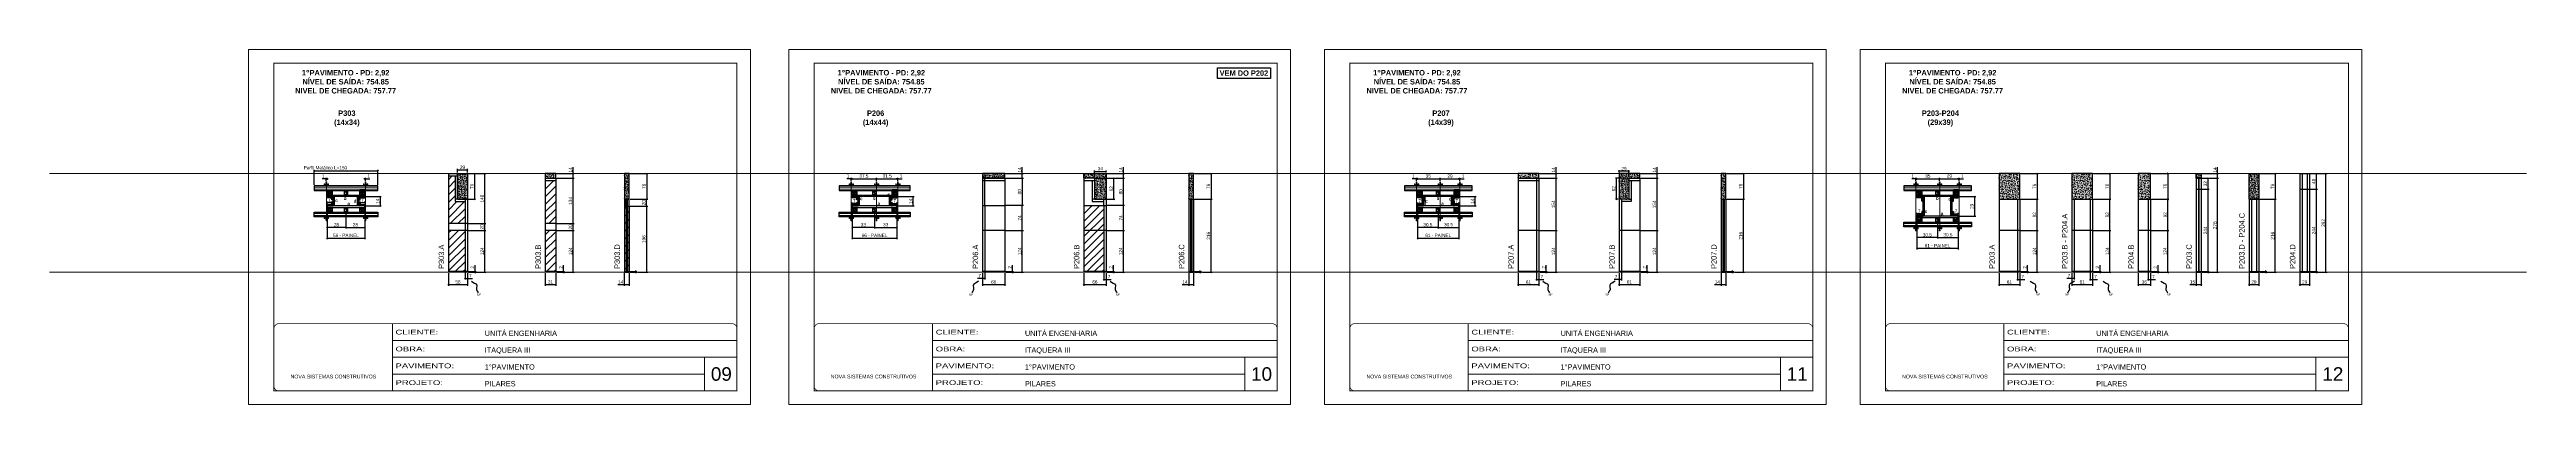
# Model space of a CAD drawing. Extents: x 2296 to 12463, y 760 to 16806.
# Drawn here: x 2296 to 9625, y 13394 to 14444 of the extents above; entities that cross this region are included whole.
import ezdxf

# ---------------------------------------------------------------- set-up
doc = ezdxf.new("R2010")
doc.units = 0
for name, pattern in [('CONTINUO', [0]), ('DASHED', [0.75, 0.5, -0.25]), ('HIDDEN', [0.375, 0.25, -0.125])]:
    doc.linetypes.add(name, pattern=pattern)
for name, color, linetype in [('1-2 PONTALETE', 7, 'Continuous'), ('COTA', 241, 'Continuous'), ('GRAVATA', 2, 'Continuous'), ('NOMENCLATURA', 7, 'Continuous'), ('Painéis', 200, 'Continuous'), ('PONTALETE', 7, 'Continuous'), ('SARR_2.2x7', 40, 'Continuous'), ('SARR_EDITAR', 141, 'Continuous'), ('SARRAFO', 251, 'Continuous'), ('texto', 7, 'Continuous')]:
    doc.layers.add(name, color=color, linetype=linetype)
for name, color, linetype, lineweight in [('CARIMBO', 255, 'Continuous', 9), ('Folhas', 255, 'Continuous', 9), ('Hachura', 251, 'Continuous', 9), ('SARRAFO DE PRESSAO', 251, 'DASHED', 9)]:
    doc.layers.add(name, color=color, linetype=linetype, lineweight=lineweight)
doc.styles.add('ARIAL', font='arial.ttf')
doc.styles.add('ARIAL_NARROW', font='ARIALN.TTF', dxfattribs={"height": 0.2})
doc.styles.add('COTA TECNICA', font='techl___.ttf', dxfattribs={"height": 10})
doc.styles.add('COTA TECNICA 2X', font='techl___.ttf', dxfattribs={"height": 10})
doc.styles.add('COTA TECNICA-50', font='techl___.ttf', dxfattribs={"height": 10})
doc.styles.add('ROMANC', font='techb___.ttf', dxfattribs={"height": 2.5})
doc.styles.get("Standard").update_dxf_attribs({"font": 'arial.ttf'})
doc.styles.add('Tecnologia', font='')
doc.styles.get('Tecnologia').set_extended_font_data('Forgotten Futurist')
doc.dimstyles.new('COTA PAINEL-50', dxfattribs={"dimtxt": 10, "dimasz": 3, "dimexe": 3, "dimexo": 3, "dimgap": 3, "dimtad": 1, "dimdec": 1, "dimzin": 12, "dimdsep": 46, "dimtxsty": 'COTA TECNICA-50', "dimblk1": 'OBLIQUE', "dimblk2": 'OBLIQUE', "dimsah": 1, "dimcen": 0.9, "dimclrd": 4, "dimclre": 4, "dimclrt": 240, "dimadec": 1, "dimazin": 3, "dimtfac": 1, "dimtdec": 1, "dimtmove": 0, "dimatfit": 3, "dimfxl": 1, "dimtolj": 1, "dimtzin": 12, "dimarcsym": 0})
doc.dimstyles.new('PAINEL', dxfattribs={"dimtxt": 10, "dimasz": 3, "dimexe": 3, "dimexo": 3, "dimgap": 3, "dimtad": 1, "dimdec": 1, "dimzin": 12, "dimdsep": 46, "dimtxsty": 'COTA TECNICA', "dimblk1": 'OBLIQUE', "dimblk2": 'OBLIQUE', "dimsah": 1, "dimcen": 0.9, "dimclrd": 4, "dimclre": 4, "dimclrt": 240, "dimadec": 1, "dimazin": 3, "dimtfac": 1, "dimtdec": 1, "dimtmove": 0, "dimatfit": 3, "dimfxl": 1, "dimtolj": 1, "dimtzin": 12, "dimarcsym": 0})
doc.dimstyles.new('SECAO PILAR', dxfattribs={"dimtxt": 10, "dimasz": 3, "dimexe": 3, "dimexo": 3, "dimgap": 3, "dimtad": 1, "dimdec": 1, "dimlfac": 0.5, "dimzin": 12, "dimdsep": 46, "dimtxsty": 'COTA TECNICA 2X', "dimblk1": 'OBLIQUE', "dimblk2": 'OBLIQUE', "dimsah": 1, "dimcen": 0.9, "dimclrd": 256, "dimclre": 256, "dimclrt": 256, "dimadec": 1, "dimazin": 3, "dimtfac": 1, "dimtdec": 1, "dimtmove": 0, "dimatfit": 3, "dimfxl": 1, "dimtolj": 1, "dimtzin": 12, "dimarcsym": 0})
doc.dimstyles.get("Standard").update_dxf_attribs({"dimtxt": 0.18, "dimasz": 0.18, "dimexe": 0.18, "dimexo": 0.0625, "dimgap": 0.09, "dimtad": 0, "dimtih": 1, "dimtoh": 1, "dimdec": 4, "dimzin": 0, "dimdsep": 46, "dimtxsty": 'Standard', "dimcen": 0.09, "dimadec": 0, "dimazin": 0, "dimtfac": 1, "dimtdec": 4, "dimtofl": 0, "dimtmove": 0, "dimatfit": 3, "dimfxl": 1, "dimtolj": 1, "dimtzin": 0, "dimarcsym": 0})
pattern_1 = [(45, (13.5, 6891.45), (-11.22532, 11.22532), [])]
pattern_2 = [(45.5, (-92158.5329, -19680.3702), (-0.802406755, 0.788522922), [])]
pattern_3 = [(45.5, (-92170.5329, -19680.3702), (-0.802406755, 0.788522922), [])]
pattern_4 = [(45.5, (-90495.6395, -19680.3702), (-0.802406755, 0.788522922), [])]
pattern_5 = [(45.5, (-90497.6395, -19680.3702), (-0.802406755, 0.788522922), [])]

# ---------------------------------------------------------------- blocks, each defined once
blk = doc.blocks.new('9999999999')
at = {"color": 30, "linetype": 'CONTINUO'}
for p, q in [((98564.6, 34230.2), (98564.6, 34429.4)), ((98564.6, 34379.6), (99584, 34379.6)), ((98564.6, 34329.8), (99488, 34329.8)), ((99584, 34329.8), (99488, 34329.8)), ((99488, 34329.8), (99488, 34230.2)), ((98564.6, 34280), (99488, 34280))]:
    blk.add_line(p, q, dxfattribs=at)
at = {"color": 30, "linetype": 'CONTINUO', "const_width": 2}
blk.add_lwpolyline([(99584, 34230.2), (99584, 34414.4, 0.414214), (99569, 34429.4), (98229, 34429.4, 0.414214), (98214, 34414.4), (98214, 34245.2, 0.414214), (98229, 34230.2), (99584, 34230.2)], format="xyb", dxfattribs=at)
at = {"layer": 'Folhas'}
blk.add_lwpolyline([(98139, 34190.2), (99624, 34190.2), (99624, 35240.2), (98139, 35240.2)], close=True, dxfattribs=at)
at = {"layer": 'Folhas', "color": 30, "const_width": 3}
blk.add_lwpolyline([(98214, 34230.2), (99584, 34230.2), (99584, 35200.2), (98214, 35200.2)], close=True, dxfattribs=at)
at = {"color": 7, "linetype": 'Continuous', "ltscale": 5, "style": 'ARIAL'}
for s, height, p in [('UNITÁ ENGENHARIA', 15.483, (98837.7, 34393.1)), ('1°PAVIMENTO', 15.483, (98837.7, 34293.5)), ('ITAQUERA III', 15.483, (98837.7, 34343.3)), ('NOVA SISTEMAS CONSTRUTIVOS', 11.059, (98263.2, 34267.2)), ('PILARES', 15.48, (98837.7, 34243.7))]:
    blk.add_text(s, height=height, dxfattribs=at).set_placement(p)
at = {"layer": 'Folhas', "color": 7, "style": 'Tecnologia', "width": 1.5}
for s, p in [('CLIENTE:', (98573.7, 34397.2)), ('OBRA:', (98573.7, 34347.3)), ('PAVIMENTO:', (98573.7, 34297.5)), ('PROJETO:', (98573.7, 34247.7))]:
    blk.add_text(s, height=14, dxfattribs=at).set_placement(p)
blk = doc.blocks.new('_Oblique')
at = {"color": 0, "linetype": 'ByBlock', "lineweight": -2}
blk.add_line((-0.5, -0.5), (0.5, 0.5), dxfattribs=at)
blk = doc.blocks.new('*D837')
at = {"layer": 'COTA', "lineweight": -2, "transparency": 16777216}
for p, q in [((3117, 13960.2), (3117, 13882.9)), ((3229, 13960.2), (3229, 13882.9)), ((3117, 13885.9), (3229, 13885.9))]:
    blk.add_line(p, q, dxfattribs=at)
at = {"layer": 'Defpoints', "color": 0, "transparency": 16777216}
for p in [(3117, 13963.2), (3229, 13963.2), (3229, 13885.9)]:
    blk.add_point(p, dxfattribs=at)
at = {"layer": 'COTA', "lineweight": -2, "transparency": 16777216, "xscale": 3, "yscale": 3, "zscale": 3, "rotation": 180}
blk.add_blockref('_Oblique', (3117, 13885.9), dxfattribs=at)
at = {"layer": 'COTA', "lineweight": -2, "transparency": 16777216, "xscale": 3, "yscale": 3, "zscale": 3}
blk.add_blockref('_Oblique', (3229, 13885.9), dxfattribs=at)
at = {"layer": 'COTA', "transparency": 16777216, "insert": (3173, 13894), "char_height": 10, "attachment_point": 5, "style": 'COTA TECNICA 2X'}
blk.add_mtext('\\A1;56 - PAINEL', dxfattribs=at)
blk = doc.blocks.new('*D838')
at = {"layer": 'COTA', "lineweight": -2, "transparency": 16777216}
for p, q in [((3114.9, 14061.5), (3102.3, 14061.5)), ((3114.9, 14056), (3114.9, 14064.5)), ((3117, 14061.5), (3114.9, 14061.5)), ((3117, 14058.7), (3117, 14064.5)), ((3117, 14061.5), (3120, 14061.5))]:
    blk.add_line(p, q, dxfattribs=at)
at = {"layer": 'Defpoints', "color": 0, "transparency": 16777216}
for p in [(3114.9, 14061.5), (3114.9, 14053), (3117, 14055.7)]:
    blk.add_point(p, dxfattribs=at)
at = {"layer": 'COTA', "lineweight": -2, "transparency": 16777216, "xscale": 3, "yscale": 3, "zscale": 3}
blk.add_blockref('_Oblique', (3114.9, 14061.5), dxfattribs=at)
at = {"layer": 'COTA', "lineweight": -2, "transparency": 16777216, "xscale": 3, "yscale": 3, "zscale": 3, "rotation": 180}
blk.add_blockref('_Oblique', (3117, 14061.5), dxfattribs=at)
at = {"layer": 'COTA', "transparency": 16777216, "insert": (3105.6, 14069.6), "char_height": 10, "attachment_point": 5, "style": 'COTA TECNICA 2X'}
blk.add_mtext('\\A1;1', dxfattribs=at)
blk = doc.blocks.new('*D839')
at = {"layer": 'COTA', "lineweight": -2, "transparency": 16777216}
for p, q in [((3229, 14061.5), (3226, 14061.5)), ((3229, 14061.5), (3231.1, 14061.5)), ((3231.1, 14056), (3231.1, 14064.5)), ((3231.1, 14061.5), (3243.7, 14061.5))]:
    blk.add_line(p, q, dxfattribs=at)
at = {"layer": 'Defpoints', "color": 0, "transparency": 16777216}
for p in [(3229, 14061.5), (3231.1, 14061.5), (3231.1, 14053)]:
    blk.add_point(p, dxfattribs=at)
at = {"layer": 'COTA', "lineweight": -2, "transparency": 16777216, "xscale": 3, "yscale": 3, "zscale": 3}
blk.add_blockref('_Oblique', (3229, 14061.5), dxfattribs=at)
at = {"layer": 'COTA', "lineweight": -2, "transparency": 16777216, "xscale": 3, "yscale": 3, "zscale": 3, "rotation": 180}
blk.add_blockref('_Oblique', (3231.1, 14061.5), dxfattribs=at)
at = {"layer": 'COTA', "transparency": 16777216, "insert": (3240.4, 14069.6), "char_height": 10, "attachment_point": 5, "style": 'COTA TECNICA 2X'}
blk.add_mtext('\\A1;1', dxfattribs=at)
blk = doc.blocks.new('*D840')
at = {"layer": 'COTA', "lineweight": -2, "transparency": 16777216}
for p, q in [((3079.1, 14044.2), (3079.1, 14088.6)), ((3079.1, 14085.6), (3267.4, 14085.6)), ((3267.4, 14044.2), (3267.4, 14088.6))]:
    blk.add_line(p, q, dxfattribs=at)
at = {"layer": 'Defpoints', "color": 0, "transparency": 16777216}
for p in [(3267.4, 14085.6), (3079.1, 14041.2), (3267.4, 14041.2)]:
    blk.add_point(p, dxfattribs=at)
at = {"layer": 'COTA', "lineweight": -2, "transparency": 16777216, "xscale": 3, "yscale": 3, "zscale": 3, "rotation": 180}
blk.add_blockref('_Oblique', (3079.1, 14085.6), dxfattribs=at)
at = {"layer": 'COTA', "lineweight": -2, "transparency": 16777216, "xscale": 3, "yscale": 3, "zscale": 3}
blk.add_blockref('_Oblique', (3267.4, 14085.6), dxfattribs=at)
at = {"layer": 'COTA', "transparency": 16777216, "insert": (3112.2, 14094.3), "char_height": 10, "attachment_point": 5, "style": 'COTA TECNICA 2X'}
blk.add_mtext('\\A1;Perfil Metálico L=150', dxfattribs=at)
blk = doc.blocks.new('*D841')
at = {"layer": 'COTA', "lineweight": -2, "transparency": 16777216}
for p, q in [((3232, 14009.2), (3277.6, 14009.2)), ((3274.6, 14009.2), (3274.6, 13981.2)), ((3232, 13981.2), (3277.6, 13981.2))]:
    blk.add_line(p, q, dxfattribs=at)
at = {"layer": 'Defpoints', "color": 0, "transparency": 16777216}
for p in [(3229, 14009.2), (3229, 13981.2), (3274.6, 13981.2)]:
    blk.add_point(p, dxfattribs=at)
at = {"layer": 'COTA', "lineweight": -2, "transparency": 16777216, "xscale": 3, "yscale": 3, "zscale": 3}
for p, rotation in [((3274.6, 14009.2), 90), ((3274.6, 13981.2), 270)]:
    blk.add_blockref('_Oblique', p, dxfattribs=dict(at, rotation=rotation))
at = {"layer": 'COTA', "transparency": 16777216, "insert": (3266.5, 13995.2), "char_height": 10, "attachment_point": 5, "rotation": 90, "style": 'COTA TECNICA 2X'}
blk.add_mtext('\\A1;14', dxfattribs=at)
blk = doc.blocks.new('C')
at = {"layer": 'Hachura', "color": 0}
for p, q in [((0, 3.2), (0, -3.2)), ((0.4, 3.2), (0, 3.2)), ((0.5, 3.2), (0, 3.2)), ((0.5, 3), (0, 3)), ((0.5, 2.9), (0, 2.9)), ((0, 2.7), (0, -1.2)), ((0.5, 2.6), (0, 2.6)), ((0.5, 2.2), (0, 2.2)), ((0.5, 1.5), (0, 1.5)), ((0.4, 0.5), (0.2, 0.5)), ((0.4, -3.2), (0.4, 3.2)), ((0.4, 3.2), (2.6, 3.2)), ((1.7, 1), (0.4, 1)), ((1.5, 0.1), (0.4, 0.1)), ((1.4, 1.9), (1.4, 1)), ((2.6, 2.4), (1.5, 2.1)), ((1.7, -1), (1.7, 1)), ((1.7, 1), (1.7, 0.8)), ((1.7, 1), (1.7, 0.8)), ((1.7, 0.8), (3.4, 0.8)), ((3.4, 0.4), (1.7, 0.4)), ((2.6, 3.2), (2.6, 2.4)), ((3.3, 0.8), (3.3, -0.8)), ((3.4, 0.8), (3.4, -0.8)), ((3.7, 0.4), (3.4, 0.4)), ((3.8, -0.5), (3.4, 0.4)), ((3.4, 0.1), (3.7, -0.6)), ((3.7, 0.5), (4.3, -0.6)), ((3.7, 0.4), (4.2, -0.5)), ((4.4, -0.6), (3.8, 0.5)), ((4.2, 0.4), (3.9, 0.4)), ((4.4, -0.5), (3.9, 0.4)), ((4.2, 0.4), (4.3, 0.4)), ((4.3, 0.5), (4.8, -0.6)), ((4.3, 0.4), (4.7, -0.5)), ((5, -0.6), (4.4, 0.5)), ((4.5, 0.4), (4.8, 0.4)), ((5, -0.5), (4.5, 0.4)), ((4.8, 0.4), (5.3, -0.5)), ((4.9, 0.5), (5.4, -0.6)), ((5.5, -0.6), (5, 0.5)), ((5.6, -0.5), (5.1, 0.4)), ((5.4, 0.4), (5.1, 0.4)), ((5.6, -0.5), (5.1, 0.4)), ((5.4, 0.4), (5.7, -0.2)), ((5.5, 0.5), (5.7, -0.1)), ((5.7, 0.2), (5.6, 0.5)), ((5.7, 0.3), (5.7, 0.4)), ((5.7, 0.4), (5.7, 0.4)), ((5.7, 0.4), (5.9, 0.3)), ((5.7, 0.4), (5.7, -0.5)), ((5.9, -0.4), (5.9, 0.3)), ((0.4, 0), (0, 0)), ((0.5, -1.5), (0, -1.5)), ((0.5, -2.2), (0, -2.2)), ((0.5, -2.6), (0, -2.6)), ((0.5, -2.9), (0, -2.9)), ((0.5, -3), (0, -3)), ((0, -3.2), (2.6, -3.2)), ((0.5, -3.2), (0, -3.2)), ((0.1, -0.5), (0.3, -0.5)), ((0.3, -0.5), (0.4, -0.5)), ((0.4, 0), (0.4, -1)), ((0.4, -0.2), (1.5, -0.2)), ((0.4, -0.6), (0.4, -0.3)), ((0.4, -3.2), (0.4, -0.6)), ((0.4, -1), (1.7, -1)), ((1.4, -1.9), (1.4, -1)), ((2.6, -2.4), (1.5, -2.1)), ((3.4, -0.3), (1.7, -0.3)), ((3.4, -0.8), (1.7, -0.8)), ((2.6, -3.2), (2.6, -2.4)), ((3.4, -0.1), (3.6, -0.5)), ((3.4, -0.5), (3.6, -0.5)), ((3.8, -0.5), (4.2, -0.5)), ((4.4, -0.5), (4.7, -0.5)), ((4.6, -0.5), (4.7, -0.5)), ((5, -0.5), (5.3, -0.5)), ((5.6, -0.5), (5.7, -0.5)), ((5.7, -0.5), (5.9, -0.4)), ((5.7, -0.5), (5.7, -0.5))]:
    blk.add_line(p, q, dxfattribs=at)
for centre, radius, start, end in [((1.5, 1.9), 0.161, 104.7436, 180), ((1.4, 0), 0.129, 272.695, 87.305), ((3.8, 0.4), 0.143, 25.5688, 154.4312), ((4.4, 0.4), 0.143, 25.5688, 154.4312), ((5, 0.4), 0.143, 25.5688, 154.4312), ((5.5, 0.4), 0.143, 25.5688, 154.4312), ((0.2, -0.4), 0.174, 221.744, 317.8592), ((1.5, -1.9), 0.161, 180, 255.2564), ((3.7, -0.4), 0.174, 222.1408, 318.256), ((4.3, -0.4), 0.174, 222.1408, 318.256), ((4.9, -0.4), 0.174, 222.1408, 318.256), ((5.4, -0.4), 0.174, 222.1408, 318.256), ((5.6, -0.4), 0.174, 317.8592, 318.256)]:
    blk.add_arc(centre, radius, start, end, dxfattribs=at)
blk = doc.blocks.new('*D842')
at = {"layer": 'COTA', "lineweight": -2, "transparency": 16777216}
for p, q in [((3117, 13960.2), (3117, 13914.6)), ((3173, 13960.2), (3173, 13914.6)), ((3173, 13917.6), (3117, 13917.6))]:
    blk.add_line(p, q, dxfattribs=at)
at = {"layer": 'Defpoints', "color": 0, "transparency": 16777216}
for p in [(3117, 13963.2), (3173, 13963.2), (3117, 13917.6)]:
    blk.add_point(p, dxfattribs=at)
at = {"layer": 'COTA', "lineweight": -2, "transparency": 16777216, "xscale": 3, "yscale": 3, "zscale": 3, "rotation": 180}
blk.add_blockref('_Oblique', (3117, 13917.6), dxfattribs=at)
at = {"layer": 'COTA', "lineweight": -2, "transparency": 16777216, "xscale": 3, "yscale": 3, "zscale": 3}
blk.add_blockref('_Oblique', (3173, 13917.6), dxfattribs=at)
at = {"layer": 'COTA', "transparency": 16777216, "insert": (3145, 13925.7), "char_height": 10, "attachment_point": 5, "style": 'COTA TECNICA 2X'}
blk.add_mtext('\\A1;28', dxfattribs=at)
blk = doc.blocks.new('*D843')
at = {"layer": 'COTA', "lineweight": -2, "transparency": 16777216}
for p, q in [((3215, 13988.2), (3215, 13994.3)), ((3215, 13991.3), (3229, 13991.3)), ((3229, 13988.2), (3229, 13994.3))]:
    blk.add_line(p, q, dxfattribs=at)
at = {"layer": 'Defpoints', "color": 0, "transparency": 16777216}
for p in [(3215, 13985.2), (3229, 13991.3), (3229, 13985.2)]:
    blk.add_point(p, dxfattribs=at)
at = {"layer": 'COTA', "lineweight": -2, "transparency": 16777216, "xscale": 3, "yscale": 3, "zscale": 3, "rotation": 180}
blk.add_blockref('_Oblique', (3215, 13991.3), dxfattribs=at)
at = {"layer": 'COTA', "lineweight": -2, "transparency": 16777216, "xscale": 3, "yscale": 3, "zscale": 3}
blk.add_blockref('_Oblique', (3229, 13991.3), dxfattribs=at)
at = {"layer": 'COTA', "transparency": 16777216, "insert": (3222, 13999.4), "char_height": 10, "attachment_point": 5, "style": 'COTA TECNICA 2X'}
blk.add_mtext('\\A1;7', dxfattribs=at)
blk = doc.blocks.new('*D844')
at = {"layer": 'COTA', "lineweight": -2, "transparency": 16777216}
for p, q in [((3117, 13988.2), (3117, 13994.3)), ((3131, 13991.3), (3117, 13991.3)), ((3131, 13988.2), (3131, 13994.3))]:
    blk.add_line(p, q, dxfattribs=at)
at = {"layer": 'Defpoints', "color": 0, "transparency": 16777216}
for p in [(3117, 13991.3), (3117, 13985.2), (3131, 13985.2)]:
    blk.add_point(p, dxfattribs=at)
at = {"layer": 'COTA', "lineweight": -2, "transparency": 16777216, "xscale": 3, "yscale": 3, "zscale": 3, "rotation": 180}
blk.add_blockref('_Oblique', (3117, 13991.3), dxfattribs=at)
at = {"layer": 'COTA', "lineweight": -2, "transparency": 16777216, "xscale": 3, "yscale": 3, "zscale": 3}
blk.add_blockref('_Oblique', (3131, 13991.3), dxfattribs=at)
at = {"layer": 'COTA', "transparency": 16777216, "insert": (3124, 13999.4), "char_height": 10, "attachment_point": 5, "style": 'COTA TECNICA 2X'}
blk.add_mtext('\\A1;7', dxfattribs=at)
blk = doc.blocks.new('*D855')
at = {"layer": 'COTA', "lineweight": -2, "transparency": 16777216}
for p, q in [((3173, 13960.2), (3173, 13914.6)), ((3229, 13960.2), (3229, 13914.6)), ((3173, 13917.6), (3229, 13917.6))]:
    blk.add_line(p, q, dxfattribs=at)
at = {"layer": 'Defpoints', "color": 0, "transparency": 16777216}
for p in [(3173, 13963.2), (3229, 13963.2), (3229, 13917.6)]:
    blk.add_point(p, dxfattribs=at)
at = {"layer": 'COTA', "lineweight": -2, "transparency": 16777216, "xscale": 3, "yscale": 3, "zscale": 3, "rotation": 180}
blk.add_blockref('_Oblique', (3173, 13917.6), dxfattribs=at)
at = {"layer": 'COTA', "lineweight": -2, "transparency": 16777216, "xscale": 3, "yscale": 3, "zscale": 3}
blk.add_blockref('_Oblique', (3229, 13917.6), dxfattribs=at)
at = {"layer": 'COTA', "transparency": 16777216, "insert": (3201, 13925.7), "char_height": 10, "attachment_point": 5, "style": 'COTA TECNICA 2X'}
blk.add_mtext('\\A1;28', dxfattribs=at)
blk = doc.blocks.new('*D845')
at = {"layer": 'COTA', "color": 4, "lineweight": -2, "transparency": 16777216}
for p, q in [((3535.4, 13787.1), (3557.9, 13787.1)), ((3535.4, 13785.1), (3557.9, 13785.1)), ((3554.9, 13787.1), (3554.9, 13805.9)), ((3554.9, 13785.1), (3554.9, 13787.1)), ((3554.9, 13785.1), (3554.9, 13782.1))]:
    blk.add_line(p, q, dxfattribs=at)
at = {"layer": 'Defpoints', "color": 0, "transparency": 16777216}
for p in [(3532.4, 13787.1), (3532.4, 13785.1), (3554.9, 13785.1)]:
    blk.add_point(p, dxfattribs=at)
at = {"layer": 'COTA', "color": 4, "lineweight": -2, "transparency": 16777216, "xscale": 3, "yscale": 3, "zscale": 3}
for p, rotation in [((3554.9, 13787.1), 270), ((3554.9, 13785.1), 90)]:
    blk.add_blockref('_Oblique', p, dxfattribs=dict(at, rotation=rotation))
at = {"layer": 'COTA', "color": 240, "transparency": 16777216, "insert": (3546.9, 13799.8), "char_height": 10, "attachment_point": 5, "rotation": 90, "style": 'COTA TECNICA-50'}
blk.add_mtext('\\A1;2', dxfattribs=at)
blk = doc.blocks.new('*D846')
at = {"layer": 'COTA', "color": 4, "linetype": 'ByBlock', "lineweight": -2, "transparency": 16777216}
for p, q in [((3535.4, 13909.1), (3587, 13909.1)), ((3584, 13785.1), (3584, 13909.1)), ((3535.4, 13785.1), (3587, 13785.1))]:
    blk.add_line(p, q, dxfattribs=at)
at = {"layer": 'Defpoints', "color": 0, "linetype": 'ByBlock', "transparency": 16777216}
for p in [(3532.4, 13909.1), (3584, 13909.1), (3532.4, 13785.1)]:
    blk.add_point(p, dxfattribs=at)
at = {"layer": 'COTA', "color": 4, "linetype": 'ByBlock', "lineweight": -2, "transparency": 16777216, "xscale": 3, "yscale": 3, "zscale": 3}
for p, rotation in [((3584, 13909.1), 90), ((3584, 13785.1), 270)]:
    blk.add_blockref('_Oblique', p, dxfattribs=dict(at, rotation=rotation))
at = {"layer": 'COTA', "color": 240, "linetype": 'ByBlock', "transparency": 16777216, "insert": (3576, 13847.1), "char_height": 10, "attachment_point": 5, "rotation": 90, "style": 'COTA TECNICA'}
blk.add_mtext('\\A1;124', dxfattribs=at)
blk = doc.blocks.new('*D856')
at = {"layer": 'COTA', "color": 4, "linetype": 'ByBlock', "lineweight": -2, "transparency": 16777216}
for p, q in [((3476.4, 13782.1), (3476.4, 13745.1)), ((3532.4, 13782.1), (3532.4, 13745.1)), ((3532.4, 13748.1), (3476.4, 13748.1))]:
    blk.add_line(p, q, dxfattribs=at)
at = {"layer": 'Defpoints', "color": 0, "linetype": 'ByBlock', "transparency": 16777216}
for p in [(3476.4, 13785.1), (3532.4, 13785.1), (3476.4, 13748.1)]:
    blk.add_point(p, dxfattribs=at)
at = {"layer": 'COTA', "color": 4, "linetype": 'ByBlock', "lineweight": -2, "transparency": 16777216, "xscale": 3, "yscale": 3, "zscale": 3, "rotation": 180}
blk.add_blockref('_Oblique', (3476.4, 13748.1), dxfattribs=at)
at = {"layer": 'COTA', "color": 4, "linetype": 'ByBlock', "lineweight": -2, "transparency": 16777216, "xscale": 3, "yscale": 3, "zscale": 3}
blk.add_blockref('_Oblique', (3532.4, 13748.1), dxfattribs=at)
at = {"layer": 'COTA', "color": 240, "linetype": 'ByBlock', "transparency": 16777216, "insert": (3504.4, 13756.3), "char_height": 10, "attachment_point": 5, "style": 'COTA TECNICA'}
blk.add_mtext('\\A1;56', dxfattribs=at)
blk = doc.blocks.new('*D847')
at = {"layer": 'COTA', "color": 4, "lineweight": -2, "transparency": 16777216}
for p, q in [((3525.4, 13784.1), (3525.4, 13763.9)), ((3532.4, 13782.1), (3532.4, 13763.9)), ((3525.4, 13766.9), (3532.4, 13766.9)), ((3532.4, 13766.9), (3547.1, 13766.9))]:
    blk.add_line(p, q, dxfattribs=at)
at = {"layer": 'Defpoints', "color": 0, "transparency": 16777216}
for p in [(3525.4, 13787.1), (3532.4, 13785.1), (3532.4, 13766.9)]:
    blk.add_point(p, dxfattribs=at)
at = {"layer": 'COTA', "color": 4, "lineweight": -2, "transparency": 16777216, "xscale": 3, "yscale": 3, "zscale": 3, "rotation": 180}
blk.add_blockref('_Oblique', (3525.4, 13766.9), dxfattribs=at)
at = {"layer": 'COTA', "color": 4, "lineweight": -2, "transparency": 16777216, "xscale": 3, "yscale": 3, "zscale": 3}
blk.add_blockref('_Oblique', (3532.4, 13766.9), dxfattribs=at)
at = {"layer": 'COTA', "color": 240, "transparency": 16777216, "insert": (3541.2, 13775), "char_height": 10, "attachment_point": 5, "style": 'COTA TECNICA-50'}
blk.add_mtext('\\A1;7', dxfattribs=at)
blk = doc.blocks.new('*D848')
at = {"layer": 'COTA', "color": 4, "linetype": 'ByBlock', "lineweight": -2, "transparency": 16777216}
for p, q in [((3535.4, 14077.1), (3587, 14077.1)), ((3584, 13929.1), (3584, 14077.1)), ((3535.4, 13929.1), (3587, 13929.1))]:
    blk.add_line(p, q, dxfattribs=at)
at = {"layer": 'Defpoints', "color": 0, "linetype": 'ByBlock', "transparency": 16777216}
for p in [(3532.4, 14077.1), (3584, 14077.1), (3532.4, 13929.1)]:
    blk.add_point(p, dxfattribs=at)
at = {"layer": 'COTA', "color": 4, "linetype": 'ByBlock', "lineweight": -2, "transparency": 16777216, "xscale": 3, "yscale": 3, "zscale": 3}
for p, rotation in [((3584, 14077.1), 90), ((3584, 13929.1), 270)]:
    blk.add_blockref('_Oblique', p, dxfattribs=dict(at, rotation=rotation))
at = {"layer": 'COTA', "color": 240, "linetype": 'ByBlock', "transparency": 16777216, "insert": (3575.9, 14003.1), "char_height": 10, "attachment_point": 5, "rotation": 90, "style": 'COTA TECNICA'}
blk.add_mtext('\\A1;148', dxfattribs=at)
blk = doc.blocks.new('*D857')
at = {"layer": 'COTA', "color": 4, "linetype": 'ByBlock', "lineweight": -2, "transparency": 16777216}
for p, q in [((3535.4, 14077.1), (3556.7, 14077.1)), ((3553.7, 14077.1), (3553.7, 14001.1)), ((3535.4, 14001.1), (3556.7, 14001.1))]:
    blk.add_line(p, q, dxfattribs=at)
at = {"layer": 'Defpoints', "color": 0, "linetype": 'ByBlock', "transparency": 16777216}
for p in [(3532.4, 14077.1), (3532.4, 14001.1), (3553.7, 14001.1)]:
    blk.add_point(p, dxfattribs=at)
at = {"layer": 'COTA', "color": 4, "linetype": 'ByBlock', "lineweight": -2, "transparency": 16777216, "xscale": 3, "yscale": 3, "zscale": 3}
for p, rotation in [((3553.7, 14077.1), 90), ((3553.7, 14001.1), 270)]:
    blk.add_blockref('_Oblique', p, dxfattribs=dict(at, rotation=rotation))
at = {"layer": 'COTA', "color": 240, "linetype": 'ByBlock', "transparency": 16777216, "insert": (3545.6, 14039.1), "char_height": 10, "attachment_point": 5, "rotation": 90, "style": 'COTA TECNICA'}
blk.add_mtext('\\A1;76', dxfattribs=at)
blk = doc.blocks.new('*D858')
at = {"layer": 'COTA', "color": 4, "linetype": 'ByBlock', "lineweight": -2, "transparency": 16777216}
for p, q in [((3503.4, 14080.1), (3503.4, 14090.6)), ((3532.4, 14087.6), (3503.4, 14087.6)), ((3532.4, 14080.1), (3532.4, 14090.6))]:
    blk.add_line(p, q, dxfattribs=at)
at = {"layer": 'Defpoints', "color": 0, "linetype": 'ByBlock', "transparency": 16777216}
for p in [(3503.4, 14087.6), (3503.4, 14077.1), (3532.4, 14077.1)]:
    blk.add_point(p, dxfattribs=at)
at = {"layer": 'COTA', "color": 4, "linetype": 'ByBlock', "lineweight": -2, "transparency": 16777216, "xscale": 3, "yscale": 3, "zscale": 3, "rotation": 180}
blk.add_blockref('_Oblique', (3503.4, 14087.6), dxfattribs=at)
at = {"layer": 'COTA', "color": 4, "linetype": 'ByBlock', "lineweight": -2, "transparency": 16777216, "xscale": 3, "yscale": 3, "zscale": 3}
blk.add_blockref('_Oblique', (3532.4, 14087.6), dxfattribs=at)
at = {"layer": 'COTA', "color": 240, "linetype": 'ByBlock', "transparency": 16777216, "insert": (3517.9, 14095.7), "char_height": 10, "attachment_point": 5, "style": 'COTA TECNICA'}
blk.add_mtext('\\A1;29', dxfattribs=at)
blk = doc.blocks.new('*D849')
at = {"layer": 'COTA', "color": 4, "lineweight": -2, "transparency": 16777216}
for p, q in [((3796.8, 13787.1), (3819.4, 13787.1)), ((3796.8, 13785.1), (3819.4, 13785.1)), ((3816.4, 13787.1), (3816.4, 13805.9)), ((3816.4, 13785.1), (3816.4, 13787.1)), ((3816.4, 13785.1), (3816.4, 13782.1))]:
    blk.add_line(p, q, dxfattribs=at)
at = {"layer": 'Defpoints', "color": 0, "transparency": 16777216}
for p in [(3793.8, 13787.1), (3793.8, 13785.1), (3816.4, 13785.1)]:
    blk.add_point(p, dxfattribs=at)
at = {"layer": 'COTA', "color": 4, "lineweight": -2, "transparency": 16777216, "xscale": 3, "yscale": 3, "zscale": 3}
for p, rotation in [((3816.4, 13787.1), 270), ((3816.4, 13785.1), 90)]:
    blk.add_blockref('_Oblique', p, dxfattribs=dict(at, rotation=rotation))
at = {"layer": 'COTA', "color": 240, "transparency": 16777216, "insert": (3808.4, 13799.8), "char_height": 10, "attachment_point": 5, "rotation": 90, "style": 'COTA TECNICA-50'}
blk.add_mtext('\\A1;2', dxfattribs=at)
blk = doc.blocks.new('*D850')
at = {"layer": 'COTA', "color": 4, "linetype": 'ByBlock', "lineweight": -2, "transparency": 16777216}
for p, q in [((3796.8, 13909.1), (3848.5, 13909.1)), ((3845.5, 13785.1), (3845.5, 13909.1)), ((3796.8, 13785.1), (3848.5, 13785.1))]:
    blk.add_line(p, q, dxfattribs=at)
at = {"layer": 'Defpoints', "color": 0, "linetype": 'ByBlock', "transparency": 16777216}
for p in [(3793.8, 13909.1), (3845.5, 13909.1), (3793.8, 13785.1)]:
    blk.add_point(p, dxfattribs=at)
at = {"layer": 'COTA', "color": 4, "linetype": 'ByBlock', "lineweight": -2, "transparency": 16777216, "xscale": 3, "yscale": 3, "zscale": 3}
for p, rotation in [((3845.5, 13909.1), 90), ((3845.5, 13785.1), 270)]:
    blk.add_blockref('_Oblique', p, dxfattribs=dict(at, rotation=rotation))
at = {"layer": 'COTA', "color": 240, "linetype": 'ByBlock', "transparency": 16777216, "insert": (3837.4, 13847.1), "char_height": 10, "attachment_point": 5, "rotation": 90, "style": 'COTA TECNICA'}
blk.add_mtext('\\A1;124', dxfattribs=at)
blk = doc.blocks.new('*D859')
at = {"layer": 'COTA', "color": 4, "linetype": 'ByBlock', "lineweight": -2, "transparency": 16777216}
for p, q in [((3762.8, 13782.1), (3762.8, 13745.1)), ((3793.8, 13782.1), (3793.8, 13745.1)), ((3793.8, 13748.1), (3762.8, 13748.1))]:
    blk.add_line(p, q, dxfattribs=at)
at = {"layer": 'Defpoints', "color": 0, "linetype": 'ByBlock', "transparency": 16777216}
for p in [(3762.8, 13785.1), (3793.8, 13785.1), (3762.8, 13748.1)]:
    blk.add_point(p, dxfattribs=at)
at = {"layer": 'COTA', "color": 4, "linetype": 'ByBlock', "lineweight": -2, "transparency": 16777216, "xscale": 3, "yscale": 3, "zscale": 3, "rotation": 180}
blk.add_blockref('_Oblique', (3762.8, 13748.1), dxfattribs=at)
at = {"layer": 'COTA', "color": 4, "linetype": 'ByBlock', "lineweight": -2, "transparency": 16777216, "xscale": 3, "yscale": 3, "zscale": 3}
blk.add_blockref('_Oblique', (3793.8, 13748.1), dxfattribs=at)
at = {"layer": 'COTA', "color": 240, "linetype": 'ByBlock', "transparency": 16777216, "insert": (3778.3, 13756.4), "char_height": 10, "attachment_point": 5, "style": 'COTA TECNICA'}
blk.add_mtext('\\A1;31', dxfattribs=at)
blk = doc.blocks.new('*D851')
at = {"layer": 'COTA', "color": 4, "linetype": 'ByBlock', "lineweight": -2, "transparency": 16777216}
for p, q in [((3796.8, 14063.1), (3848.5, 14063.1)), ((3845.5, 13929.1), (3845.5, 14063.1)), ((3796.8, 13929.1), (3848.5, 13929.1))]:
    blk.add_line(p, q, dxfattribs=at)
at = {"layer": 'Defpoints', "color": 0, "linetype": 'ByBlock', "transparency": 16777216}
for p in [(3793.8, 14063.1), (3845.5, 14063.1), (3793.8, 13929.1)]:
    blk.add_point(p, dxfattribs=at)
at = {"layer": 'COTA', "color": 4, "linetype": 'ByBlock', "lineweight": -2, "transparency": 16777216, "xscale": 3, "yscale": 3, "zscale": 3}
for p, rotation in [((3845.5, 14063.1), 90), ((3845.5, 13929.1), 270)]:
    blk.add_blockref('_Oblique', p, dxfattribs=dict(at, rotation=rotation))
at = {"layer": 'COTA', "color": 240, "linetype": 'ByBlock', "transparency": 16777216, "insert": (3837.3, 13996.1), "char_height": 10, "attachment_point": 5, "rotation": 90, "style": 'COTA TECNICA'}
blk.add_mtext('\\A1;134', dxfattribs=at)
blk = doc.blocks.new('*D860')
at = {"layer": 'COTA', "color": 4, "lineweight": -2, "transparency": 16777216}
for p, q in [((3796.8, 14077.1), (3848.5, 14077.1)), ((3845.5, 14077.1), (3845.5, 14096.2)), ((3845.5, 14063.1), (3845.5, 14077.1)), ((3796.8, 14063.1), (3848.5, 14063.1))]:
    blk.add_line(p, q, dxfattribs=at)
at = {"layer": 'Defpoints', "color": 0, "transparency": 16777216}
for p in [(3793.8, 14077.1), (3845.5, 14077.1), (3793.8, 14063.1)]:
    blk.add_point(p, dxfattribs=at)
at = {"layer": 'COTA', "color": 4, "lineweight": -2, "transparency": 16777216, "xscale": 3, "yscale": 3, "zscale": 3}
for p, rotation in [((3845.5, 14077.1), 90), ((3845.5, 14063.1), 270)]:
    blk.add_blockref('_Oblique', p, dxfattribs=dict(at, rotation=rotation))
at = {"layer": 'COTA', "color": 240, "transparency": 16777216, "insert": (3837.4, 14088.1), "char_height": 10, "attachment_point": 5, "rotation": 90, "style": 'COTA TECNICA'}
blk.add_mtext('\\A1;14', dxfattribs=at)
blk = doc.blocks.new('*D852')
at = {"layer": 'COTA', "color": 4, "lineweight": -2, "transparency": 16777216}
for p, q in [((4013.7, 13787.1), (4034.1, 13787.1)), ((4013.7, 13785.1), (4034.1, 13785.1)), ((4031.1, 13787.1), (4031.1, 13790.1)), ((4031.1, 13785.1), (4031.1, 13787.1)), ((4031.1, 13785.1), (4031.1, 13782.1))]:
    blk.add_line(p, q, dxfattribs=at)
at = {"layer": 'Defpoints', "color": 0, "transparency": 16777216}
for p in [(4010.7, 13787.1), (4010.7, 13785.1), (4031.1, 13787.1)]:
    blk.add_point(p, dxfattribs=at)
at = {"layer": 'COTA', "color": 4, "lineweight": -2, "transparency": 16777216, "xscale": 3, "yscale": 3, "zscale": 3}
for p, rotation in [((4031.1, 13787.1), 270), ((4031.1, 13785.1), 90)]:
    blk.add_blockref('_Oblique', p, dxfattribs=dict(at, rotation=rotation))
at = {"layer": 'COTA', "color": 240, "transparency": 16777216, "insert": (4023.1, 13786.1), "char_height": 10, "attachment_point": 5, "rotation": 90, "style": 'COTA TECNICA-50'}
blk.add_mtext('\\A1;2', dxfattribs=at)
blk = doc.blocks.new('*D853')
at = {"layer": 'COTA', "color": 4, "linetype": 'ByBlock', "lineweight": -2, "transparency": 16777216}
for p, q in [((4013.7, 13981.1), (4066, 13981.1)), ((4063, 13785.1), (4063, 13981.1)), ((4037.1, 13785.1), (4066, 13785.1))]:
    blk.add_line(p, q, dxfattribs=at)
at = {"layer": 'Defpoints', "color": 0, "linetype": 'ByBlock', "transparency": 16777216}
for p in [(4010.7, 13981.1), (4063, 13981.1), (4034.1, 13785.1)]:
    blk.add_point(p, dxfattribs=at)
at = {"layer": 'COTA', "color": 4, "linetype": 'ByBlock', "lineweight": -2, "transparency": 16777216, "xscale": 3, "yscale": 3, "zscale": 3}
for p, rotation in [((4063, 13981.1), 90), ((4063, 13785.1), 270)]:
    blk.add_blockref('_Oblique', p, dxfattribs=dict(at, rotation=rotation))
at = {"layer": 'COTA', "color": 240, "linetype": 'ByBlock', "transparency": 16777216, "insert": (4054.8, 13883.1), "char_height": 10, "attachment_point": 5, "rotation": 90, "style": 'COTA TECNICA'}
blk.add_mtext('\\A1;196', dxfattribs=at)
blk = doc.blocks.new('*D861')
at = {"layer": 'COTA', "color": 4, "linetype": 'ByBlock', "lineweight": -2, "transparency": 16777216}
for p, q in [((3996.7, 13782.1), (3996.7, 13745.1)), ((4010.7, 13782.1), (4010.7, 13745.1)), ((3996.7, 13748.1), (3977.6, 13748.1)), ((4010.7, 13748.1), (3996.7, 13748.1))]:
    blk.add_line(p, q, dxfattribs=at)
at = {"layer": 'Defpoints', "color": 0, "linetype": 'ByBlock', "transparency": 16777216}
for p in [(3996.7, 13785.1), (4010.7, 13785.1), (3996.7, 13748.1)]:
    blk.add_point(p, dxfattribs=at)
at = {"layer": 'COTA', "color": 4, "linetype": 'ByBlock', "lineweight": -2, "transparency": 16777216, "xscale": 3, "yscale": 3, "zscale": 3, "rotation": 180}
blk.add_blockref('_Oblique', (3996.7, 13748.1), dxfattribs=at)
at = {"layer": 'COTA', "color": 4, "linetype": 'ByBlock', "lineweight": -2, "transparency": 16777216, "xscale": 3, "yscale": 3, "zscale": 3}
blk.add_blockref('_Oblique', (4010.7, 13748.1), dxfattribs=at)
at = {"layer": 'COTA', "color": 240, "linetype": 'ByBlock', "transparency": 16777216, "insert": (3985.7, 13756.2), "char_height": 10, "attachment_point": 5, "style": 'COTA TECNICA'}
blk.add_mtext('\\A1;14', dxfattribs=at)
blk = doc.blocks.new('*D854')
at = {"layer": 'COTA', "color": 4, "lineweight": -2, "transparency": 16777216}
for p, q in [((4013.7, 14077.1), (4066, 14077.1)), ((4063, 14077.1), (4063, 14001.1)), ((4013.7, 14001.1), (4066, 14001.1))]:
    blk.add_line(p, q, dxfattribs=at)
at = {"layer": 'Defpoints', "color": 0, "transparency": 16777216}
for p in [(4010.7, 14077.1), (4010.7, 14001.1), (4063, 14001.1)]:
    blk.add_point(p, dxfattribs=at)
at = {"layer": 'COTA', "color": 4, "lineweight": -2, "transparency": 16777216, "xscale": 3, "yscale": 3, "zscale": 3}
for p, rotation in [((4063, 14077.1), 90), ((4063, 14001.1), 270)]:
    blk.add_blockref('_Oblique', p, dxfattribs=dict(at, rotation=rotation))
at = {"layer": 'COTA', "color": 240, "transparency": 16777216, "insert": (4054.9, 14039.1), "char_height": 10, "attachment_point": 5, "rotation": 90, "style": 'COTA TECNICA'}
blk.add_mtext('\\A1;76', dxfattribs=at)
blk = doc.blocks.new('*D862')
at = {"layer": 'COTA', "color": 4, "lineweight": -2, "transparency": 16777216}
for p, q in [((3796.8, 13929.1), (3848.5, 13929.1)), ((3845.5, 13909.1), (3845.5, 13929.1)), ((3796.8, 13909.1), (3848.5, 13909.1))]:
    blk.add_line(p, q, dxfattribs=at)
at = {"layer": 'Defpoints', "color": 0, "transparency": 16777216}
for p in [(3793.8, 13929.1), (3845.5, 13929.1), (3793.8, 13909.1)]:
    blk.add_point(p, dxfattribs=at)
at = {"layer": 'COTA', "color": 4, "lineweight": -2, "transparency": 16777216, "xscale": 3, "yscale": 3, "zscale": 3}
for p, rotation in [((3845.5, 13929.1), 90), ((3845.5, 13909.1), 270)]:
    blk.add_blockref('_Oblique', p, dxfattribs=dict(at, rotation=rotation))
at = {"layer": 'COTA', "color": 240, "transparency": 16777216, "insert": (3837.4, 13919.1), "char_height": 10, "attachment_point": 5, "rotation": 90, "style": 'COTA TECNICA'}
blk.add_mtext('\\A1;20', dxfattribs=at)
blk = doc.blocks.new('*D863')
at = {"layer": 'COTA', "color": 4, "lineweight": -2, "transparency": 16777216}
for p, q in [((3535.4, 13929.1), (3587, 13929.1)), ((3584, 13909.1), (3584, 13929.1)), ((3535.4, 13909.1), (3587, 13909.1))]:
    blk.add_line(p, q, dxfattribs=at)
at = {"layer": 'Defpoints', "color": 0, "transparency": 16777216}
for p in [(3532.4, 13929.1), (3584, 13929.1), (3532.4, 13909.1)]:
    blk.add_point(p, dxfattribs=at)
at = {"layer": 'COTA', "color": 4, "lineweight": -2, "transparency": 16777216, "xscale": 3, "yscale": 3, "zscale": 3}
for p, rotation in [((3584, 13929.1), 90), ((3584, 13909.1), 270)]:
    blk.add_blockref('_Oblique', p, dxfattribs=dict(at, rotation=rotation))
at = {"layer": 'COTA', "color": 240, "transparency": 16777216, "insert": (3575.9, 13919.1), "char_height": 10, "attachment_point": 5, "rotation": 90, "style": 'COTA TECNICA'}
blk.add_mtext('\\A1;20', dxfattribs=at)
blk = doc.blocks.new('*D864')
at = {"layer": 'COTA', "color": 4, "lineweight": -2, "transparency": 16777216}
for p, q in [((4013.7, 14001.1), (4065.4, 14001.1)), ((4062.4, 13981.1), (4062.4, 14001.1)), ((4013.7, 13981.1), (4065.4, 13981.1))]:
    blk.add_line(p, q, dxfattribs=at)
at = {"layer": 'Defpoints', "color": 0, "transparency": 16777216}
for p in [(4010.7, 14001.1), (4062.4, 14001.1), (4010.7, 13981.1)]:
    blk.add_point(p, dxfattribs=at)
at = {"layer": 'COTA', "color": 4, "lineweight": -2, "transparency": 16777216, "xscale": 3, "yscale": 3, "zscale": 3}
for p, rotation in [((4062.4, 14001.1), 90), ((4062.4, 13981.1), 270)]:
    blk.add_blockref('_Oblique', p, dxfattribs=dict(at, rotation=rotation))
at = {"layer": 'COTA', "color": 240, "transparency": 16777216, "insert": (4054.3, 13991.1), "char_height": 10, "attachment_point": 5, "rotation": 90, "style": 'COTA TECNICA'}
blk.add_mtext('\\A1;20', dxfattribs=at)
blk = doc.blocks.new('*D867')
at = {"layer": 'COTA', "lineweight": -2, "transparency": 16777216}
for p, q in [((4671, 13960.2), (4671, 13882.9)), ((4803.1, 13960.2), (4803.1, 13882.9)), ((4671, 13885.9), (4803.1, 13885.9))]:
    blk.add_line(p, q, dxfattribs=at)
at = {"layer": 'Defpoints', "color": 0, "transparency": 16777216}
for p in [(4671, 13963.2), (4803.1, 13963.2), (4803.1, 13885.9)]:
    blk.add_point(p, dxfattribs=at)
at = {"layer": 'COTA', "lineweight": -2, "transparency": 16777216, "xscale": 3, "yscale": 3, "zscale": 3, "rotation": 180}
blk.add_blockref('_Oblique', (4671, 13885.9), dxfattribs=at)
at = {"layer": 'COTA', "lineweight": -2, "transparency": 16777216, "xscale": 3, "yscale": 3, "zscale": 3}
blk.add_blockref('_Oblique', (4803.1, 13885.9), dxfattribs=at)
at = {"layer": 'COTA', "transparency": 16777216, "insert": (4737.1, 13894), "char_height": 10, "attachment_point": 5, "style": 'COTA TECNICA 2X'}
blk.add_mtext('\\A1;66 - PAINEL', dxfattribs=at)
blk = doc.blocks.new('*D868')
at = {"layer": 'COTA', "lineweight": -2, "transparency": 16777216}
for p, q in [((4668, 14061.5), (4655.4, 14061.5)), ((4668, 14056), (4668, 14064.5)), ((4670, 14061.5), (4668, 14061.5)), ((4670, 14058.7), (4670, 14064.5)), ((4670, 14061.5), (4673, 14061.5))]:
    blk.add_line(p, q, dxfattribs=at)
at = {"layer": 'Defpoints', "color": 0, "transparency": 16777216}
for p in [(4668, 14061.5), (4668, 14053), (4670, 14055.7)]:
    blk.add_point(p, dxfattribs=at)
at = {"layer": 'COTA', "lineweight": -2, "transparency": 16777216, "xscale": 3, "yscale": 3, "zscale": 3}
blk.add_blockref('_Oblique', (4668, 14061.5), dxfattribs=at)
at = {"layer": 'COTA', "lineweight": -2, "transparency": 16777216, "xscale": 3, "yscale": 3, "zscale": 3, "rotation": 180}
blk.add_blockref('_Oblique', (4670, 14061.5), dxfattribs=at)
at = {"layer": 'COTA', "transparency": 16777216, "insert": (4658.7, 14069.6), "char_height": 10, "attachment_point": 5, "style": 'COTA TECNICA 2X'}
blk.add_mtext('\\A1;1', dxfattribs=at)
blk = doc.blocks.new('*D869')
at = {"layer": 'COTA', "lineweight": -2, "transparency": 16777216}
for p, q in [((4804.1, 14061.5), (4801.1, 14061.5)), ((4804.1, 14061.5), (4806.1, 14061.5)), ((4806.1, 14056), (4806.1, 14064.5)), ((4806.1, 14061.5), (4818.7, 14061.5))]:
    blk.add_line(p, q, dxfattribs=at)
at = {"layer": 'Defpoints', "color": 0, "transparency": 16777216}
for p in [(4804.1, 14061.5), (4806.1, 14061.5), (4806.1, 14053)]:
    blk.add_point(p, dxfattribs=at)
at = {"layer": 'COTA', "lineweight": -2, "transparency": 16777216, "xscale": 3, "yscale": 3, "zscale": 3}
blk.add_blockref('_Oblique', (4804.1, 14061.5), dxfattribs=at)
at = {"layer": 'COTA', "lineweight": -2, "transparency": 16777216, "xscale": 3, "yscale": 3, "zscale": 3, "rotation": 180}
blk.add_blockref('_Oblique', (4806.1, 14061.5), dxfattribs=at)
at = {"layer": 'COTA', "transparency": 16777216, "insert": (4815.4, 14069.6), "char_height": 10, "attachment_point": 5, "style": 'COTA TECNICA 2X'}
blk.add_mtext('\\A1;1', dxfattribs=at)
blk = doc.blocks.new('*D870')
at = {"layer": 'COTA', "lineweight": -2, "transparency": 16777216}
for p, q in [((4671, 13960.2), (4671, 13914.6)), ((4737.1, 13960.2), (4737.1, 13914.6)), ((4737.1, 13917.6), (4671, 13917.6))]:
    blk.add_line(p, q, dxfattribs=at)
at = {"layer": 'Defpoints', "color": 0, "transparency": 16777216}
for p in [(4671, 13963.2), (4737.1, 13963.2), (4671, 13917.6)]:
    blk.add_point(p, dxfattribs=at)
at = {"layer": 'COTA', "lineweight": -2, "transparency": 16777216, "xscale": 3, "yscale": 3, "zscale": 3, "rotation": 180}
blk.add_blockref('_Oblique', (4671, 13917.6), dxfattribs=at)
at = {"layer": 'COTA', "lineweight": -2, "transparency": 16777216, "xscale": 3, "yscale": 3, "zscale": 3}
blk.add_blockref('_Oblique', (4737.1, 13917.6), dxfattribs=at)
at = {"layer": 'COTA', "transparency": 16777216, "insert": (4704, 13925.8), "char_height": 10, "attachment_point": 5, "style": 'COTA TECNICA 2X'}
blk.add_mtext('\\A1;33', dxfattribs=at)
blk = doc.blocks.new('*D877')
at = {"layer": 'COTA', "lineweight": -2, "transparency": 16777216}
for p, q in [((4668.1, 14056), (4668.1, 14064.5)), ((4668.1, 14061.5), (4743.1, 14061.5)), ((4743.1, 14056), (4743.1, 14064.5))]:
    blk.add_line(p, q, dxfattribs=at)
at = {"layer": 'Defpoints', "color": 0, "transparency": 16777216}
for p in [(4668.1, 14053), (4743.1, 14061.5), (4743.1, 14053)]:
    blk.add_point(p, dxfattribs=at)
at = {"layer": 'COTA', "lineweight": -2, "transparency": 16777216, "xscale": 3, "yscale": 3, "zscale": 3, "rotation": 180}
blk.add_blockref('_Oblique', (4668.1, 14061.5), dxfattribs=at)
at = {"layer": 'COTA', "lineweight": -2, "transparency": 16777216, "xscale": 3, "yscale": 3, "zscale": 3}
blk.add_blockref('_Oblique', (4743.1, 14061.5), dxfattribs=at)
at = {"layer": 'COTA', "transparency": 16777216, "insert": (4705.6, 14069.7), "char_height": 10, "attachment_point": 5, "style": 'COTA TECNICA 2X'}
blk.add_mtext('\\A1;37.5', dxfattribs=at)
blk = doc.blocks.new('*D878')
at = {"layer": 'COTA', "lineweight": -2, "transparency": 16777216}
for p, q in [((4743.1, 14056), (4743.1, 14064.5)), ((4743.1, 14061.5), (4806.1, 14061.5)), ((4806.1, 14055.8), (4806.1, 14064.5))]:
    blk.add_line(p, q, dxfattribs=at)
at = {"layer": 'Defpoints', "color": 0, "transparency": 16777216}
for p in [(4743.1, 14053), (4806.1, 14061.5), (4806.1, 14052.8)]:
    blk.add_point(p, dxfattribs=at)
at = {"layer": 'COTA', "lineweight": -2, "transparency": 16777216, "xscale": 3, "yscale": 3, "zscale": 3, "rotation": 180}
blk.add_blockref('_Oblique', (4743.1, 14061.5), dxfattribs=at)
at = {"layer": 'COTA', "lineweight": -2, "transparency": 16777216, "xscale": 3, "yscale": 3, "zscale": 3}
blk.add_blockref('_Oblique', (4806.1, 14061.5), dxfattribs=at)
at = {"layer": 'COTA', "transparency": 16777216, "insert": (4774.6, 14069.7), "char_height": 10, "attachment_point": 5, "style": 'COTA TECNICA 2X'}
blk.add_mtext('\\A1;31.5', dxfattribs=at)
blk = doc.blocks.new('*D871')
at = {"layer": 'COTA', "lineweight": -2, "transparency": 16777216}
for p, q in [((4737.2, 13960.2), (4737.2, 13914.6)), ((4803.1, 13960.2), (4803.1, 13914.6)), ((4737.2, 13917.6), (4803.1, 13917.6))]:
    blk.add_line(p, q, dxfattribs=at)
at = {"layer": 'Defpoints', "color": 0, "transparency": 16777216}
for p in [(4737.2, 13963.2), (4803.1, 13963.2), (4803.1, 13917.6)]:
    blk.add_point(p, dxfattribs=at)
at = {"layer": 'COTA', "lineweight": -2, "transparency": 16777216, "xscale": 3, "yscale": 3, "zscale": 3, "rotation": 180}
blk.add_blockref('_Oblique', (4737.2, 13917.6), dxfattribs=at)
at = {"layer": 'COTA', "lineweight": -2, "transparency": 16777216, "xscale": 3, "yscale": 3, "zscale": 3}
blk.add_blockref('_Oblique', (4803.1, 13917.6), dxfattribs=at)
at = {"layer": 'COTA', "transparency": 16777216, "insert": (4770.1, 13925.8), "char_height": 10, "attachment_point": 5, "style": 'COTA TECNICA 2X'}
blk.add_mtext('\\A1;33', dxfattribs=at)
blk = doc.blocks.new('*D879')
at = {"layer": 'COTA', "lineweight": -2, "transparency": 16777216}
for p, q in [((4806.1, 14009.2), (4854.7, 14009.2)), ((4851.7, 13981.2), (4851.7, 14009.2)), ((4806.1, 13981.2), (4854.7, 13981.2))]:
    blk.add_line(p, q, dxfattribs=at)
at = {"layer": 'Defpoints', "color": 0, "transparency": 16777216}
for p in [(4803.1, 14009.2), (4851.7, 14009.2), (4803.1, 13981.2)]:
    blk.add_point(p, dxfattribs=at)
at = {"layer": 'COTA', "lineweight": -2, "transparency": 16777216, "xscale": 3, "yscale": 3, "zscale": 3}
for p, rotation in [((4851.7, 14009.2), 90), ((4851.7, 13981.2), 270)]:
    blk.add_blockref('_Oblique', p, dxfattribs=dict(at, rotation=rotation))
at = {"layer": 'COTA', "transparency": 16777216, "insert": (4843.6, 13995.2), "char_height": 10, "attachment_point": 5, "rotation": 90, "style": 'COTA TECNICA 2X'}
blk.add_mtext('\\A1;14', dxfattribs=at)
blk = doc.blocks.new('*D872')
at = {"layer": 'COTA', "lineweight": -2, "transparency": 16777216}
for p, q in [((4789.1, 13988.2), (4789.1, 13991.3)), ((4789.1, 13988.3), (4803.1, 13988.3)), ((4803.1, 13988.2), (4803.1, 13991.3))]:
    blk.add_line(p, q, dxfattribs=at)
at = {"layer": 'Defpoints', "color": 0, "transparency": 16777216}
for p in [(4789.1, 13985.2), (4803.1, 13988.3), (4803.1, 13985.2)]:
    blk.add_point(p, dxfattribs=at)
at = {"layer": 'COTA', "lineweight": -2, "transparency": 16777216, "xscale": 3, "yscale": 3, "zscale": 3, "rotation": 180}
blk.add_blockref('_Oblique', (4789.1, 13988.3), dxfattribs=at)
at = {"layer": 'COTA', "lineweight": -2, "transparency": 16777216, "xscale": 3, "yscale": 3, "zscale": 3}
blk.add_blockref('_Oblique', (4803.1, 13988.3), dxfattribs=at)
at = {"layer": 'COTA', "transparency": 16777216, "insert": (4796.6, 13996.4), "char_height": 10, "attachment_point": 5, "style": 'COTA TECNICA 2X'}
blk.add_mtext('\\A1;7', dxfattribs=at)
blk = doc.blocks.new('*D873')
at = {"layer": 'COTA', "lineweight": -2, "transparency": 16777216}
for p, q in [((4671, 13988.2), (4671, 13991.3)), ((4685.1, 13988.3), (4671, 13988.3)), ((4685.1, 13988.2), (4685.1, 13991.3))]:
    blk.add_line(p, q, dxfattribs=at)
at = {"layer": 'Defpoints', "color": 0, "transparency": 16777216}
for p in [(4671, 13988.3), (4671, 13985.2), (4685.1, 13985.2)]:
    blk.add_point(p, dxfattribs=at)
at = {"layer": 'COTA', "lineweight": -2, "transparency": 16777216, "xscale": 3, "yscale": 3, "zscale": 3, "rotation": 180}
blk.add_blockref('_Oblique', (4671, 13988.3), dxfattribs=at)
at = {"layer": 'COTA', "lineweight": -2, "transparency": 16777216, "xscale": 3, "yscale": 3, "zscale": 3}
blk.add_blockref('_Oblique', (4685.1, 13988.3), dxfattribs=at)
at = {"layer": 'COTA', "transparency": 16777216, "insert": (4677.5, 13996.4), "char_height": 10, "attachment_point": 5, "style": 'COTA TECNICA 2X'}
blk.add_mtext('\\A1;7', dxfattribs=at)
blk = doc.blocks.new('*D874')
at = {"layer": 'COTA', "color": 4, "lineweight": -2, "transparency": 16777216}
for p, q in [((5125.8, 13787.1), (5148.3, 13787.1)), ((5125.8, 13785.1), (5148.3, 13785.1)), ((5145.3, 13787.1), (5145.3, 13805.9)), ((5145.3, 13785.1), (5145.3, 13787.1)), ((5145.3, 13785.1), (5145.3, 13782.1))]:
    blk.add_line(p, q, dxfattribs=at)
at = {"layer": 'Defpoints', "color": 0, "transparency": 16777216}
for p in [(5122.8, 13787.1), (5122.8, 13785.1), (5145.3, 13785.1)]:
    blk.add_point(p, dxfattribs=at)
at = {"layer": 'COTA', "color": 4, "lineweight": -2, "transparency": 16777216, "xscale": 3, "yscale": 3, "zscale": 3}
for p, rotation in [((5145.3, 13787.1), 270), ((5145.3, 13785.1), 90)]:
    blk.add_blockref('_Oblique', p, dxfattribs=dict(at, rotation=rotation))
at = {"layer": 'COTA', "color": 240, "transparency": 16777216, "insert": (5137.3, 13799.8), "char_height": 10, "attachment_point": 5, "rotation": 90, "style": 'COTA TECNICA-50'}
blk.add_mtext('\\A1;2', dxfattribs=at)
blk = doc.blocks.new('*D865')
at = {"layer": 'COTA', "color": 4, "lineweight": -2, "transparency": 16777216}
for p, q in [((5056.8, 13782.1), (5056.8, 13763.9)), ((5063.8, 13784.1), (5063.8, 13763.9)), ((5056.8, 13766.9), (5042, 13766.9)), ((5063.8, 13766.9), (5056.8, 13766.9))]:
    blk.add_line(p, q, dxfattribs=at)
at = {"layer": 'Defpoints', "color": 0, "transparency": 16777216}
for p in [(5056.8, 13785.1), (5063.8, 13787.1), (5056.8, 13766.9)]:
    blk.add_point(p, dxfattribs=at)
at = {"layer": 'COTA', "color": 4, "lineweight": -2, "transparency": 16777216, "xscale": 3, "yscale": 3, "zscale": 3, "rotation": 180}
blk.add_blockref('_Oblique', (5056.8, 13766.9), dxfattribs=at)
at = {"layer": 'COTA', "color": 4, "lineweight": -2, "transparency": 16777216, "xscale": 3, "yscale": 3, "zscale": 3}
blk.add_blockref('_Oblique', (5063.8, 13766.9), dxfattribs=at)
at = {"layer": 'COTA', "color": 240, "transparency": 16777216, "insert": (5047.9, 13775), "char_height": 10, "attachment_point": 5, "style": 'COTA TECNICA-50'}
blk.add_mtext('\\A1;7', dxfattribs=at)
blk = doc.blocks.new('*D866')
at = {"layer": 'COTA', "color": 4, "linetype": 'ByBlock', "lineweight": -2, "transparency": 16777216}
for p, q in [((5125.8, 13909.1), (5177.4, 13909.1)), ((5174.4, 13785.1), (5174.4, 13909.1)), ((5125.8, 13785.1), (5177.4, 13785.1))]:
    blk.add_line(p, q, dxfattribs=at)
at = {"layer": 'Defpoints', "color": 0, "linetype": 'ByBlock', "transparency": 16777216}
for p in [(5122.8, 13909.1), (5174.4, 13909.1), (5122.8, 13785.1)]:
    blk.add_point(p, dxfattribs=at)
at = {"layer": 'COTA', "color": 4, "linetype": 'ByBlock', "lineweight": -2, "transparency": 16777216, "xscale": 3, "yscale": 3, "zscale": 3}
for p, rotation in [((5174.4, 13909.1), 90), ((5174.4, 13785.1), 270)]:
    blk.add_blockref('_Oblique', p, dxfattribs=dict(at, rotation=rotation))
at = {"layer": 'COTA', "color": 240, "linetype": 'ByBlock', "transparency": 16777216, "insert": (5166.3, 13847.1), "char_height": 10, "attachment_point": 5, "rotation": 90, "style": 'COTA TECNICA'}
blk.add_mtext('\\A1;124', dxfattribs=at)
blk = doc.blocks.new('*D875')
at = {"layer": 'COTA', "color": 4, "linetype": 'ByBlock', "lineweight": -2, "transparency": 16777216}
for p, q in [((5125.8, 14063.1), (5177.4, 14063.1)), ((5174.4, 14063.1), (5174.4, 13983.1)), ((5125.8, 13983.1), (5177.4, 13983.1))]:
    blk.add_line(p, q, dxfattribs=at)
at = {"layer": 'Defpoints', "color": 0, "linetype": 'ByBlock', "transparency": 16777216}
for p in [(5122.8, 14063.1), (5122.8, 13983.1), (5174.4, 13983.1)]:
    blk.add_point(p, dxfattribs=at)
at = {"layer": 'COTA', "color": 4, "linetype": 'ByBlock', "lineweight": -2, "transparency": 16777216, "xscale": 3, "yscale": 3, "zscale": 3}
for p, rotation in [((5174.4, 14063.1), 90), ((5174.4, 13983.1), 270)]:
    blk.add_blockref('_Oblique', p, dxfattribs=dict(at, rotation=rotation))
at = {"layer": 'COTA', "color": 240, "linetype": 'ByBlock', "transparency": 16777216, "insert": (5166.3, 14023.1), "char_height": 10, "attachment_point": 5, "rotation": 90, "style": 'COTA TECNICA'}
blk.add_mtext('\\A1;80', dxfattribs=at)
blk = doc.blocks.new('*D876')
at = {"layer": 'COTA', "color": 4, "linetype": 'ByBlock', "lineweight": -2, "transparency": 16777216}
for p, q in [((5056.8, 13782.1), (5056.8, 13745.1)), ((5122.8, 13782.1), (5122.8, 13745.1)), ((5122.8, 13748.1), (5056.8, 13748.1))]:
    blk.add_line(p, q, dxfattribs=at)
at = {"layer": 'Defpoints', "color": 0, "linetype": 'ByBlock', "transparency": 16777216}
for p in [(5056.8, 13785.1), (5122.8, 13785.1), (5056.8, 13748.1)]:
    blk.add_point(p, dxfattribs=at)
at = {"layer": 'COTA', "color": 4, "linetype": 'ByBlock', "lineweight": -2, "transparency": 16777216, "xscale": 3, "yscale": 3, "zscale": 3, "rotation": 180}
blk.add_blockref('_Oblique', (5056.8, 13748.1), dxfattribs=at)
at = {"layer": 'COTA', "color": 4, "linetype": 'ByBlock', "lineweight": -2, "transparency": 16777216, "xscale": 3, "yscale": 3, "zscale": 3}
blk.add_blockref('_Oblique', (5122.8, 13748.1), dxfattribs=at)
at = {"layer": 'COTA', "color": 240, "linetype": 'ByBlock', "transparency": 16777216, "insert": (5089.8, 13756.3), "char_height": 10, "attachment_point": 5, "style": 'COTA TECNICA'}
blk.add_mtext('\\A1;66', dxfattribs=at)
blk = doc.blocks.new('*D880')
at = {"layer": 'COTA', "color": 4, "lineweight": -2, "transparency": 16777216}
for p, q in [((5125.8, 14077.1), (5177.4, 14077.1)), ((5174.4, 14077.1), (5174.4, 14096.2)), ((5174.4, 14063.1), (5174.4, 14077.1)), ((5125.8, 14063.1), (5177.4, 14063.1))]:
    blk.add_line(p, q, dxfattribs=at)
at = {"layer": 'Defpoints', "color": 0, "transparency": 16777216}
for p in [(5122.8, 14077.1), (5174.4, 14077.1), (5122.8, 14063.1)]:
    blk.add_point(p, dxfattribs=at)
at = {"layer": 'COTA', "color": 4, "lineweight": -2, "transparency": 16777216, "xscale": 3, "yscale": 3, "zscale": 3}
for p, rotation in [((5174.4, 14077.1), 90), ((5174.4, 14063.1), 270)]:
    blk.add_blockref('_Oblique', p, dxfattribs=dict(at, rotation=rotation))
at = {"layer": 'COTA', "color": 240, "transparency": 16777216, "insert": (5166.3, 14088.1), "char_height": 10, "attachment_point": 5, "rotation": 90, "style": 'COTA TECNICA'}
blk.add_mtext('\\A1;14', dxfattribs=at)
blk = doc.blocks.new('*D881')
at = {"layer": 'COTA', "color": 4, "lineweight": -2, "transparency": 16777216}
for p, q in [((5425.1, 13787.1), (5447.6, 13787.1)), ((5425.1, 13785.1), (5447.6, 13785.1)), ((5444.6, 13787.1), (5444.6, 13805.9)), ((5444.6, 13785.1), (5444.6, 13787.1)), ((5444.6, 13785.1), (5444.6, 13782.1))]:
    blk.add_line(p, q, dxfattribs=at)
at = {"layer": 'Defpoints', "color": 0, "transparency": 16777216}
for p in [(5422.1, 13787.1), (5422.1, 13785.1), (5444.6, 13785.1)]:
    blk.add_point(p, dxfattribs=at)
at = {"layer": 'COTA', "color": 4, "lineweight": -2, "transparency": 16777216, "xscale": 3, "yscale": 3, "zscale": 3}
for p, rotation in [((5444.6, 13787.1), 270), ((5444.6, 13785.1), 90)]:
    blk.add_blockref('_Oblique', p, dxfattribs=dict(at, rotation=rotation))
at = {"layer": 'COTA', "color": 240, "transparency": 16777216, "insert": (5436.6, 13799.8), "char_height": 10, "attachment_point": 5, "rotation": 90, "style": 'COTA TECNICA-50'}
blk.add_mtext('\\A1;2', dxfattribs=at)
blk = doc.blocks.new('*D882')
at = {"layer": 'COTA', "color": 4, "lineweight": -2, "transparency": 16777216}
for p, q in [((5415.1, 13784.1), (5415.1, 13760.6)), ((5422.1, 13782.1), (5422.1, 13760.6)), ((5415.1, 13763.6), (5422.1, 13763.6)), ((5422.1, 13763.6), (5436.8, 13763.6))]:
    blk.add_line(p, q, dxfattribs=at)
at = {"layer": 'Defpoints', "color": 0, "transparency": 16777216}
for p in [(5415.1, 13787.1), (5422.1, 13785.1), (5422.1, 13763.6)]:
    blk.add_point(p, dxfattribs=at)
at = {"layer": 'COTA', "color": 4, "lineweight": -2, "transparency": 16777216, "xscale": 3, "yscale": 3, "zscale": 3, "rotation": 180}
blk.add_blockref('_Oblique', (5415.1, 13763.6), dxfattribs=at)
at = {"layer": 'COTA', "color": 4, "lineweight": -2, "transparency": 16777216, "xscale": 3, "yscale": 3, "zscale": 3}
blk.add_blockref('_Oblique', (5422.1, 13763.6), dxfattribs=at)
at = {"layer": 'COTA', "color": 240, "transparency": 16777216, "insert": (5431, 13771.7), "char_height": 10, "attachment_point": 5, "style": 'COTA TECNICA-50'}
blk.add_mtext('\\A1;7', dxfattribs=at)
blk = doc.blocks.new('*D883')
at = {"layer": 'COTA', "color": 4, "linetype": 'ByBlock', "lineweight": -2, "transparency": 16777216}
for p, q in [((5425.1, 13909.1), (5476.8, 13909.1)), ((5473.8, 13785.1), (5473.8, 13909.1)), ((5425.1, 13785.1), (5476.8, 13785.1))]:
    blk.add_line(p, q, dxfattribs=at)
at = {"layer": 'Defpoints', "color": 0, "linetype": 'ByBlock', "transparency": 16777216}
for p in [(5422.1, 13909.1), (5473.8, 13909.1), (5422.1, 13785.1)]:
    blk.add_point(p, dxfattribs=at)
at = {"layer": 'COTA', "color": 4, "linetype": 'ByBlock', "lineweight": -2, "transparency": 16777216, "xscale": 3, "yscale": 3, "zscale": 3}
for p, rotation in [((5473.8, 13909.1), 90), ((5473.8, 13785.1), 270)]:
    blk.add_blockref('_Oblique', p, dxfattribs=dict(at, rotation=rotation))
at = {"layer": 'COTA', "color": 240, "linetype": 'ByBlock', "transparency": 16777216, "insert": (5465.7, 13847.1), "char_height": 10, "attachment_point": 5, "rotation": 90, "style": 'COTA TECNICA'}
blk.add_mtext('\\A1;124', dxfattribs=at)
blk = doc.blocks.new('*D884')
at = {"layer": 'COTA', "color": 4, "linetype": 'ByBlock', "lineweight": -2, "transparency": 16777216}
for p, q in [((5356.1, 13782.1), (5356.1, 13745.1)), ((5422.1, 13782.1), (5422.1, 13745.1)), ((5422.1, 13748.1), (5356.1, 13748.1))]:
    blk.add_line(p, q, dxfattribs=at)
at = {"layer": 'Defpoints', "color": 0, "linetype": 'ByBlock', "transparency": 16777216}
for p in [(5356.1, 13785.1), (5422.1, 13785.1), (5356.1, 13748.1)]:
    blk.add_point(p, dxfattribs=at)
at = {"layer": 'COTA', "color": 4, "linetype": 'ByBlock', "lineweight": -2, "transparency": 16777216, "xscale": 3, "yscale": 3, "zscale": 3, "rotation": 180}
blk.add_blockref('_Oblique', (5356.1, 13748.1), dxfattribs=at)
at = {"layer": 'COTA', "color": 4, "linetype": 'ByBlock', "lineweight": -2, "transparency": 16777216, "xscale": 3, "yscale": 3, "zscale": 3}
blk.add_blockref('_Oblique', (5422.1, 13748.1), dxfattribs=at)
at = {"layer": 'COTA', "color": 240, "linetype": 'ByBlock', "transparency": 16777216, "insert": (5389.1, 13756.3), "char_height": 10, "attachment_point": 5, "style": 'COTA TECNICA'}
blk.add_mtext('\\A1;66', dxfattribs=at)
blk = doc.blocks.new('*D885')
at = {"layer": 'COTA', "color": 4, "linetype": 'ByBlock', "lineweight": -2, "transparency": 16777216}
for p, q in [((5425.1, 13983.1), (5476.8, 13983.1)), ((5473.8, 13909.1), (5473.8, 13983.1)), ((5425.1, 13909.1), (5476.8, 13909.1))]:
    blk.add_line(p, q, dxfattribs=at)
at = {"layer": 'Defpoints', "color": 0, "linetype": 'ByBlock', "transparency": 16777216}
for p in [(5422.1, 13983.1), (5473.8, 13983.1), (5422.1, 13909.1)]:
    blk.add_point(p, dxfattribs=at)
at = {"layer": 'COTA', "color": 4, "linetype": 'ByBlock', "lineweight": -2, "transparency": 16777216, "xscale": 3, "yscale": 3, "zscale": 3}
for p, rotation in [((5473.8, 13983.1), 90), ((5473.8, 13909.1), 270)]:
    blk.add_blockref('_Oblique', p, dxfattribs=dict(at, rotation=rotation))
at = {"layer": 'COTA', "color": 240, "linetype": 'ByBlock', "transparency": 16777216, "insert": (5465.7, 13946.1), "char_height": 10, "attachment_point": 5, "rotation": 90, "style": 'COTA TECNICA'}
blk.add_mtext('\\A1;74', dxfattribs=at)
blk = doc.blocks.new('*D886')
at = {"layer": 'COTA', "color": 4, "lineweight": -2, "transparency": 16777216}
for p, q in [((5391.1, 14063.1), (5476.8, 14063.1)), ((5473.8, 13983.1), (5473.8, 14063.1)), ((5425.1, 13983.1), (5476.8, 13983.1))]:
    blk.add_line(p, q, dxfattribs=at)
at = {"layer": 'Defpoints', "color": 0, "transparency": 16777216}
for p in [(5388.1, 14063.1), (5473.8, 14063.1), (5422.1, 13983.1)]:
    blk.add_point(p, dxfattribs=at)
at = {"layer": 'COTA', "color": 4, "lineweight": -2, "transparency": 16777216, "xscale": 3, "yscale": 3, "zscale": 3}
for p, rotation in [((5473.8, 14063.1), 90), ((5473.8, 13983.1), 270)]:
    blk.add_blockref('_Oblique', p, dxfattribs=dict(at, rotation=rotation))
at = {"layer": 'COTA', "color": 240, "transparency": 16777216, "insert": (5465.6, 14023.1), "char_height": 10, "attachment_point": 5, "rotation": 90, "style": 'COTA TECNICA'}
blk.add_mtext('\\A1;80', dxfattribs=at)
blk = doc.blocks.new('*D887')
at = {"layer": 'COTA', "color": 4, "lineweight": -2, "transparency": 16777216}
for p, q in [((5425.1, 14077.1), (5476.8, 14077.1)), ((5473.8, 14077.1), (5473.8, 14096.2)), ((5473.8, 14063.1), (5473.8, 14077.1)), ((5391.1, 14063.1), (5476.8, 14063.1))]:
    blk.add_line(p, q, dxfattribs=at)
at = {"layer": 'Defpoints', "color": 0, "transparency": 16777216}
for p in [(5422.1, 14077.1), (5473.8, 14077.1), (5388.1, 14063.1)]:
    blk.add_point(p, dxfattribs=at)
at = {"layer": 'COTA', "color": 4, "lineweight": -2, "transparency": 16777216, "xscale": 3, "yscale": 3, "zscale": 3}
for p, rotation in [((5473.8, 14077.1), 90), ((5473.8, 14063.1), 270)]:
    blk.add_blockref('_Oblique', p, dxfattribs=dict(at, rotation=rotation))
at = {"layer": 'COTA', "color": 240, "transparency": 16777216, "insert": (5465.7, 14088.1), "char_height": 10, "attachment_point": 5, "rotation": 90, "style": 'COTA TECNICA'}
blk.add_mtext('\\A1;14', dxfattribs=at)
blk = doc.blocks.new('*D888')
at = {"layer": 'COTA', "color": 4, "lineweight": -2, "transparency": 16777216}
for p, q in [((5683.7, 13787.1), (5704.1, 13787.1)), ((5683.7, 13785.1), (5704.1, 13785.1)), ((5701.1, 13787.1), (5701.1, 13790.1)), ((5701.1, 13785.1), (5701.1, 13787.1)), ((5701.1, 13785.1), (5701.1, 13782.1))]:
    blk.add_line(p, q, dxfattribs=at)
at = {"layer": 'Defpoints', "color": 0, "transparency": 16777216}
for p in [(5680.7, 13787.1), (5680.7, 13785.1), (5701.1, 13787.1)]:
    blk.add_point(p, dxfattribs=at)
at = {"layer": 'COTA', "color": 4, "lineweight": -2, "transparency": 16777216, "xscale": 3, "yscale": 3, "zscale": 3}
for p, rotation in [((5701.1, 13787.1), 270), ((5701.1, 13785.1), 90)]:
    blk.add_blockref('_Oblique', p, dxfattribs=dict(at, rotation=rotation))
at = {"layer": 'COTA', "color": 240, "transparency": 16777216, "insert": (5693.1, 13786.1), "char_height": 10, "attachment_point": 5, "rotation": 90, "style": 'COTA TECNICA-50'}
blk.add_mtext('\\A1;2', dxfattribs=at)
blk = doc.blocks.new('*D889')
at = {"layer": 'COTA', "color": 4, "linetype": 'ByBlock', "lineweight": -2, "transparency": 16777216}
for p, q in [((5683.7, 14001.1), (5736, 14001.1)), ((5733, 13785.1), (5733, 14001.1)), ((5707.1, 13785.1), (5736, 13785.1))]:
    blk.add_line(p, q, dxfattribs=at)
at = {"layer": 'Defpoints', "color": 0, "linetype": 'ByBlock', "transparency": 16777216}
for p in [(5680.7, 14001.1), (5733, 14001.1), (5704.1, 13785.1)]:
    blk.add_point(p, dxfattribs=at)
at = {"layer": 'COTA', "color": 4, "linetype": 'ByBlock', "lineweight": -2, "transparency": 16777216, "xscale": 3, "yscale": 3, "zscale": 3}
for p, rotation in [((5733, 14001.1), 90), ((5733, 13785.1), 270)]:
    blk.add_blockref('_Oblique', p, dxfattribs=dict(at, rotation=rotation))
at = {"layer": 'COTA', "color": 240, "linetype": 'ByBlock', "transparency": 16777216, "insert": (5724.9, 13893.1), "char_height": 10, "attachment_point": 5, "rotation": 90, "style": 'COTA TECNICA'}
blk.add_mtext('\\A1;216', dxfattribs=at)
blk = doc.blocks.new('*D890')
at = {"layer": 'COTA', "color": 4, "linetype": 'ByBlock', "lineweight": -2, "transparency": 16777216}
for p, q in [((5666.7, 13782.1), (5666.7, 13745.1)), ((5680.7, 13782.1), (5680.7, 13745.1)), ((5666.7, 13748.1), (5647.6, 13748.1)), ((5680.7, 13748.1), (5666.7, 13748.1))]:
    blk.add_line(p, q, dxfattribs=at)
at = {"layer": 'Defpoints', "color": 0, "linetype": 'ByBlock', "transparency": 16777216}
for p in [(5666.7, 13785.1), (5680.7, 13785.1), (5666.7, 13748.1)]:
    blk.add_point(p, dxfattribs=at)
at = {"layer": 'COTA', "color": 4, "linetype": 'ByBlock', "lineweight": -2, "transparency": 16777216, "xscale": 3, "yscale": 3, "zscale": 3, "rotation": 180}
blk.add_blockref('_Oblique', (5666.7, 13748.1), dxfattribs=at)
at = {"layer": 'COTA', "color": 4, "linetype": 'ByBlock', "lineweight": -2, "transparency": 16777216, "xscale": 3, "yscale": 3, "zscale": 3}
blk.add_blockref('_Oblique', (5680.7, 13748.1), dxfattribs=at)
at = {"layer": 'COTA', "color": 240, "linetype": 'ByBlock', "transparency": 16777216, "insert": (5655.7, 13756.2), "char_height": 10, "attachment_point": 5, "style": 'COTA TECNICA'}
blk.add_mtext('\\A1;14', dxfattribs=at)
blk = doc.blocks.new('*D891')
at = {"layer": 'COTA', "color": 4, "lineweight": -2, "transparency": 16777216}
for p, q in [((5683.7, 14077.1), (5736, 14077.1)), ((5733, 14077.1), (5733, 14001.1)), ((5683.7, 14001.1), (5736, 14001.1))]:
    blk.add_line(p, q, dxfattribs=at)
at = {"layer": 'Defpoints', "color": 0, "transparency": 16777216}
for p in [(5680.7, 14077.1), (5680.7, 14001.1), (5733, 14001.1)]:
    blk.add_point(p, dxfattribs=at)
at = {"layer": 'COTA', "color": 4, "lineweight": -2, "transparency": 16777216, "xscale": 3, "yscale": 3, "zscale": 3}
for p, rotation in [((5733, 14077.1), 90), ((5733, 14001.1), 270)]:
    blk.add_blockref('_Oblique', p, dxfattribs=dict(at, rotation=rotation))
at = {"layer": 'COTA', "color": 240, "transparency": 16777216, "insert": (5724.9, 14039.1), "char_height": 10, "attachment_point": 5, "rotation": 90, "style": 'COTA TECNICA'}
blk.add_mtext('\\A1;76', dxfattribs=at)
blk = doc.blocks.new('*D895')
at = {"layer": 'COTA', "lineweight": -2, "transparency": 16777216}
for p, q in [((6343.9, 13960.2), (6343.9, 13882.9)), ((6466, 13960.2), (6466, 13882.9)), ((6343.9, 13885.9), (6466, 13885.9))]:
    blk.add_line(p, q, dxfattribs=at)
at = {"layer": 'Defpoints', "color": 0, "transparency": 16777216}
for p in [(6343.9, 13963.2), (6466, 13963.2), (6466, 13885.9)]:
    blk.add_point(p, dxfattribs=at)
at = {"layer": 'COTA', "lineweight": -2, "transparency": 16777216, "xscale": 3, "yscale": 3, "zscale": 3, "rotation": 180}
blk.add_blockref('_Oblique', (6343.9, 13885.9), dxfattribs=at)
at = {"layer": 'COTA', "lineweight": -2, "transparency": 16777216, "xscale": 3, "yscale": 3, "zscale": 3}
blk.add_blockref('_Oblique', (6466, 13885.9), dxfattribs=at)
at = {"layer": 'COTA', "transparency": 16777216, "insert": (6404.9, 13894), "char_height": 10, "attachment_point": 5, "style": 'COTA TECNICA 2X'}
blk.add_mtext('\\A1;61 - PAINEL', dxfattribs=at)
blk = doc.blocks.new('*D896')
at = {"layer": 'COTA', "lineweight": -2, "transparency": 16777216}
for p, q in [((6340.9, 14061.5), (6328.3, 14061.5)), ((6340.9, 14056), (6340.9, 14064.5)), ((6342.9, 14061.5), (6340.9, 14061.5)), ((6342.9, 14058.7), (6342.9, 14064.5)), ((6342.9, 14061.5), (6345.9, 14061.5))]:
    blk.add_line(p, q, dxfattribs=at)
at = {"layer": 'Defpoints', "color": 0, "transparency": 16777216}
for p in [(6340.9, 14061.5), (6340.9, 14053), (6342.9, 14055.7)]:
    blk.add_point(p, dxfattribs=at)
at = {"layer": 'COTA', "lineweight": -2, "transparency": 16777216, "xscale": 3, "yscale": 3, "zscale": 3}
blk.add_blockref('_Oblique', (6340.9, 14061.5), dxfattribs=at)
at = {"layer": 'COTA', "lineweight": -2, "transparency": 16777216, "xscale": 3, "yscale": 3, "zscale": 3, "rotation": 180}
blk.add_blockref('_Oblique', (6342.9, 14061.5), dxfattribs=at)
at = {"layer": 'COTA', "transparency": 16777216, "insert": (6331.6, 14069.6), "char_height": 10, "attachment_point": 5, "style": 'COTA TECNICA 2X'}
blk.add_mtext('\\A1;1', dxfattribs=at)
blk = doc.blocks.new('*D897')
at = {"layer": 'COTA', "lineweight": -2, "transparency": 16777216}
for p, q in [((6467, 14061.5), (6464, 14061.5)), ((6467, 14061.5), (6469, 14061.5)), ((6469, 14056), (6469, 14064.5)), ((6469, 14061.5), (6481.6, 14061.5))]:
    blk.add_line(p, q, dxfattribs=at)
at = {"layer": 'Defpoints', "color": 0, "transparency": 16777216}
for p in [(6467, 14061.5), (6469, 14061.5), (6469, 14053)]:
    blk.add_point(p, dxfattribs=at)
at = {"layer": 'COTA', "lineweight": -2, "transparency": 16777216, "xscale": 3, "yscale": 3, "zscale": 3}
blk.add_blockref('_Oblique', (6467, 14061.5), dxfattribs=at)
at = {"layer": 'COTA', "lineweight": -2, "transparency": 16777216, "xscale": 3, "yscale": 3, "zscale": 3, "rotation": 180}
blk.add_blockref('_Oblique', (6469, 14061.5), dxfattribs=at)
at = {"layer": 'COTA', "transparency": 16777216, "insert": (6478.3, 14069.6), "char_height": 10, "attachment_point": 5, "style": 'COTA TECNICA 2X'}
blk.add_mtext('\\A1;1', dxfattribs=at)
blk = doc.blocks.new('*D898')
at = {"layer": 'COTA', "lineweight": -2, "transparency": 16777216}
for p, q in [((6343.9, 13960.2), (6343.9, 13914.6)), ((6404.9, 13960.2), (6404.9, 13914.6)), ((6404.9, 13917.6), (6343.9, 13917.6))]:
    blk.add_line(p, q, dxfattribs=at)
at = {"layer": 'Defpoints', "color": 0, "transparency": 16777216}
for p in [(6343.9, 13963.2), (6404.9, 13963.2), (6343.9, 13917.6)]:
    blk.add_point(p, dxfattribs=at)
at = {"layer": 'COTA', "lineweight": -2, "transparency": 16777216, "xscale": 3, "yscale": 3, "zscale": 3, "rotation": 180}
blk.add_blockref('_Oblique', (6343.9, 13917.6), dxfattribs=at)
at = {"layer": 'COTA', "lineweight": -2, "transparency": 16777216, "xscale": 3, "yscale": 3, "zscale": 3}
blk.add_blockref('_Oblique', (6404.9, 13917.6), dxfattribs=at)
at = {"layer": 'COTA', "transparency": 16777216, "insert": (6374.4, 13925.8), "char_height": 10, "attachment_point": 5, "style": 'COTA TECNICA 2X'}
blk.add_mtext('\\A1;30.5', dxfattribs=at)
blk = doc.blocks.new('*D908')
at = {"layer": 'COTA', "lineweight": -2, "transparency": 16777216}
for p, q in [((6341, 14056), (6341, 14064.5)), ((6341, 14061.5), (6411, 14061.5)), ((6411, 14056), (6411, 14064.5))]:
    blk.add_line(p, q, dxfattribs=at)
at = {"layer": 'Defpoints', "color": 0, "transparency": 16777216}
for p in [(6341, 14053), (6411, 14061.5), (6411, 14053)]:
    blk.add_point(p, dxfattribs=at)
at = {"layer": 'COTA', "lineweight": -2, "transparency": 16777216, "xscale": 3, "yscale": 3, "zscale": 3, "rotation": 180}
blk.add_blockref('_Oblique', (6341, 14061.5), dxfattribs=at)
at = {"layer": 'COTA', "lineweight": -2, "transparency": 16777216, "xscale": 3, "yscale": 3, "zscale": 3}
blk.add_blockref('_Oblique', (6411, 14061.5), dxfattribs=at)
at = {"layer": 'COTA', "transparency": 16777216, "insert": (6376, 14069.7), "char_height": 10, "attachment_point": 5, "style": 'COTA TECNICA 2X'}
blk.add_mtext('\\A1;35', dxfattribs=at)
blk = doc.blocks.new('*D909')
at = {"layer": 'COTA', "lineweight": -2, "transparency": 16777216}
for p, q in [((6411, 14056), (6411, 14064.5)), ((6411, 14061.5), (6469, 14061.5)), ((6469, 14055.8), (6469, 14064.5))]:
    blk.add_line(p, q, dxfattribs=at)
at = {"layer": 'Defpoints', "color": 0, "transparency": 16777216}
for p in [(6411, 14053), (6469, 14061.5), (6469, 14052.8)]:
    blk.add_point(p, dxfattribs=at)
at = {"layer": 'COTA', "lineweight": -2, "transparency": 16777216, "xscale": 3, "yscale": 3, "zscale": 3, "rotation": 180}
blk.add_blockref('_Oblique', (6411, 14061.5), dxfattribs=at)
at = {"layer": 'COTA', "lineweight": -2, "transparency": 16777216, "xscale": 3, "yscale": 3, "zscale": 3}
blk.add_blockref('_Oblique', (6469, 14061.5), dxfattribs=at)
at = {"layer": 'COTA', "transparency": 16777216, "insert": (6440, 14069.6), "char_height": 10, "attachment_point": 5, "style": 'COTA TECNICA 2X'}
blk.add_mtext('\\A1;29', dxfattribs=at)
blk = doc.blocks.new('*D899')
at = {"layer": 'COTA', "lineweight": -2, "transparency": 16777216}
for p, q in [((6405, 13960.2), (6405, 13914.6)), ((6466, 13960.2), (6466, 13914.6)), ((6405, 13917.6), (6466, 13917.6))]:
    blk.add_line(p, q, dxfattribs=at)
at = {"layer": 'Defpoints', "color": 0, "transparency": 16777216}
for p in [(6405, 13963.2), (6466, 13963.2), (6466, 13917.6)]:
    blk.add_point(p, dxfattribs=at)
at = {"layer": 'COTA', "lineweight": -2, "transparency": 16777216, "xscale": 3, "yscale": 3, "zscale": 3, "rotation": 180}
blk.add_blockref('_Oblique', (6405, 13917.6), dxfattribs=at)
at = {"layer": 'COTA', "lineweight": -2, "transparency": 16777216, "xscale": 3, "yscale": 3, "zscale": 3}
blk.add_blockref('_Oblique', (6466, 13917.6), dxfattribs=at)
at = {"layer": 'COTA', "transparency": 16777216, "insert": (6435.5, 13925.8), "char_height": 10, "attachment_point": 5, "style": 'COTA TECNICA 2X'}
blk.add_mtext('\\A1;30.5', dxfattribs=at)
blk = doc.blocks.new('*D910')
at = {"layer": 'COTA', "lineweight": -2, "transparency": 16777216}
for p, q in [((6469, 14009.2), (6517.6, 14009.2)), ((6514.6, 13981.2), (6514.6, 14009.2)), ((6469, 13981.2), (6517.6, 13981.2))]:
    blk.add_line(p, q, dxfattribs=at)
at = {"layer": 'Defpoints', "color": 0, "transparency": 16777216}
for p in [(6466, 14009.2), (6514.6, 14009.2), (6466, 13981.2)]:
    blk.add_point(p, dxfattribs=at)
at = {"layer": 'COTA', "lineweight": -2, "transparency": 16777216, "xscale": 3, "yscale": 3, "zscale": 3}
for p, rotation in [((6514.6, 14009.2), 90), ((6514.6, 13981.2), 270)]:
    blk.add_blockref('_Oblique', p, dxfattribs=dict(at, rotation=rotation))
at = {"layer": 'COTA', "transparency": 16777216, "insert": (6506.5, 13995.2), "char_height": 10, "attachment_point": 5, "rotation": 90, "style": 'COTA TECNICA 2X'}
blk.add_mtext('\\A1;14', dxfattribs=at)
blk = doc.blocks.new('*D900')
at = {"layer": 'COTA', "lineweight": -2, "transparency": 16777216}
for p, q in [((6452, 13988.2), (6452, 13991.3)), ((6452, 13988.3), (6466, 13988.3)), ((6466, 13988.2), (6466, 13991.3))]:
    blk.add_line(p, q, dxfattribs=at)
at = {"layer": 'Defpoints', "color": 0, "transparency": 16777216}
for p in [(6452, 13985.2), (6466, 13988.3), (6466, 13985.2)]:
    blk.add_point(p, dxfattribs=at)
at = {"layer": 'COTA', "lineweight": -2, "transparency": 16777216, "xscale": 3, "yscale": 3, "zscale": 3, "rotation": 180}
blk.add_blockref('_Oblique', (6452, 13988.3), dxfattribs=at)
at = {"layer": 'COTA', "lineweight": -2, "transparency": 16777216, "xscale": 3, "yscale": 3, "zscale": 3}
blk.add_blockref('_Oblique', (6466, 13988.3), dxfattribs=at)
at = {"layer": 'COTA', "transparency": 16777216, "insert": (6459.5, 13996.4), "char_height": 10, "attachment_point": 5, "style": 'COTA TECNICA 2X'}
blk.add_mtext('\\A1;7', dxfattribs=at)
blk = doc.blocks.new('*D901')
at = {"layer": 'COTA', "lineweight": -2, "transparency": 16777216}
for p, q in [((6343.9, 13988.2), (6343.9, 13991.3)), ((6357.9, 13988.3), (6343.9, 13988.3)), ((6357.9, 13988.2), (6357.9, 13991.3))]:
    blk.add_line(p, q, dxfattribs=at)
at = {"layer": 'Defpoints', "color": 0, "transparency": 16777216}
for p in [(6343.9, 13988.3), (6343.9, 13985.2), (6357.9, 13985.2)]:
    blk.add_point(p, dxfattribs=at)
at = {"layer": 'COTA', "lineweight": -2, "transparency": 16777216, "xscale": 3, "yscale": 3, "zscale": 3, "rotation": 180}
blk.add_blockref('_Oblique', (6343.9, 13988.3), dxfattribs=at)
at = {"layer": 'COTA', "lineweight": -2, "transparency": 16777216, "xscale": 3, "yscale": 3, "zscale": 3}
blk.add_blockref('_Oblique', (6357.9, 13988.3), dxfattribs=at)
at = {"layer": 'COTA', "transparency": 16777216, "insert": (6350.4, 13996.4), "char_height": 10, "attachment_point": 5, "style": 'COTA TECNICA 2X'}
blk.add_mtext('\\A1;7', dxfattribs=at)
blk = doc.blocks.new('*D902')
at = {"layer": 'COTA', "color": 4, "lineweight": -2, "transparency": 16777216}
for p, q in [((6705.4, 13787.1), (6727.9, 13787.1)), ((6705.4, 13785.1), (6727.9, 13785.1)), ((6724.9, 13787.1), (6724.9, 13805.9)), ((6724.9, 13785.1), (6724.9, 13787.1)), ((6724.9, 13785.1), (6724.9, 13782.1))]:
    blk.add_line(p, q, dxfattribs=at)
at = {"layer": 'Defpoints', "color": 0, "transparency": 16777216}
for p in [(6702.4, 13787.1), (6702.4, 13785.1), (6724.9, 13785.1)]:
    blk.add_point(p, dxfattribs=at)
at = {"layer": 'COTA', "color": 4, "lineweight": -2, "transparency": 16777216, "xscale": 3, "yscale": 3, "zscale": 3}
for p, rotation in [((6724.9, 13787.1), 270), ((6724.9, 13785.1), 90)]:
    blk.add_blockref('_Oblique', p, dxfattribs=dict(at, rotation=rotation))
at = {"layer": 'COTA', "color": 240, "transparency": 16777216, "insert": (6716.9, 13799.8), "char_height": 10, "attachment_point": 5, "rotation": 90, "style": 'COTA TECNICA-50'}
blk.add_mtext('\\A1;2', dxfattribs=at)
blk = doc.blocks.new('*D892')
at = {"layer": 'COTA', "color": 4, "lineweight": -2, "transparency": 16777216}
for p, q in [((6695.4, 13784.1), (6695.4, 13760.6)), ((6702.4, 13782.1), (6702.4, 13760.6)), ((6695.4, 13763.6), (6702.4, 13763.6)), ((6702.4, 13763.6), (6717.1, 13763.6))]:
    blk.add_line(p, q, dxfattribs=at)
at = {"layer": 'Defpoints', "color": 0, "transparency": 16777216}
for p in [(6695.4, 13787.1), (6702.4, 13785.1), (6702.4, 13763.6)]:
    blk.add_point(p, dxfattribs=at)
at = {"layer": 'COTA', "color": 4, "lineweight": -2, "transparency": 16777216, "xscale": 3, "yscale": 3, "zscale": 3, "rotation": 180}
blk.add_blockref('_Oblique', (6695.4, 13763.6), dxfattribs=at)
at = {"layer": 'COTA', "color": 4, "lineweight": -2, "transparency": 16777216, "xscale": 3, "yscale": 3, "zscale": 3}
blk.add_blockref('_Oblique', (6702.4, 13763.6), dxfattribs=at)
at = {"layer": 'COTA', "color": 240, "transparency": 16777216, "insert": (6711.3, 13771.7), "char_height": 10, "attachment_point": 5, "style": 'COTA TECNICA-50'}
blk.add_mtext('\\A1;7', dxfattribs=at)
blk = doc.blocks.new('*D893')
at = {"layer": 'COTA', "color": 4, "linetype": 'ByBlock', "lineweight": -2, "transparency": 16777216}
for p, q in [((6705.4, 13909.1), (6757.1, 13909.1)), ((6754.1, 13785.1), (6754.1, 13909.1)), ((6705.4, 13785.1), (6757.1, 13785.1))]:
    blk.add_line(p, q, dxfattribs=at)
at = {"layer": 'Defpoints', "color": 0, "linetype": 'ByBlock', "transparency": 16777216}
for p in [(6702.4, 13909.1), (6754.1, 13909.1), (6702.4, 13785.1)]:
    blk.add_point(p, dxfattribs=at)
at = {"layer": 'COTA', "color": 4, "linetype": 'ByBlock', "lineweight": -2, "transparency": 16777216, "xscale": 3, "yscale": 3, "zscale": 3}
for p, rotation in [((6754.1, 13909.1), 90), ((6754.1, 13785.1), 270)]:
    blk.add_blockref('_Oblique', p, dxfattribs=dict(at, rotation=rotation))
at = {"layer": 'COTA', "color": 240, "linetype": 'ByBlock', "transparency": 16777216, "insert": (6746, 13847.1), "char_height": 10, "attachment_point": 5, "rotation": 90, "style": 'COTA TECNICA'}
blk.add_mtext('\\A1;124', dxfattribs=at)
blk = doc.blocks.new('*D903')
at = {"layer": 'COTA', "color": 4, "linetype": 'ByBlock', "lineweight": -2, "transparency": 16777216}
for p, q in [((6641.4, 13782.1), (6641.4, 13745.1)), ((6702.4, 13782.1), (6702.4, 13745.1)), ((6702.4, 13748.1), (6641.4, 13748.1))]:
    blk.add_line(p, q, dxfattribs=at)
at = {"layer": 'Defpoints', "color": 0, "linetype": 'ByBlock', "transparency": 16777216}
for p in [(6641.4, 13785.1), (6702.4, 13785.1), (6641.4, 13748.1)]:
    blk.add_point(p, dxfattribs=at)
at = {"layer": 'COTA', "color": 4, "linetype": 'ByBlock', "lineweight": -2, "transparency": 16777216, "xscale": 3, "yscale": 3, "zscale": 3, "rotation": 180}
blk.add_blockref('_Oblique', (6641.4, 13748.1), dxfattribs=at)
at = {"layer": 'COTA', "color": 4, "linetype": 'ByBlock', "lineweight": -2, "transparency": 16777216, "xscale": 3, "yscale": 3, "zscale": 3}
blk.add_blockref('_Oblique', (6702.4, 13748.1), dxfattribs=at)
at = {"layer": 'COTA', "color": 240, "linetype": 'ByBlock', "transparency": 16777216, "insert": (6671.9, 13756.3), "char_height": 10, "attachment_point": 5, "style": 'COTA TECNICA'}
blk.add_mtext('\\A1;61', dxfattribs=at)
blk = doc.blocks.new('*D904')
at = {"layer": 'COTA', "color": 4, "linetype": 'ByBlock', "lineweight": -2, "transparency": 16777216}
for p, q in [((6705.4, 14063.1), (6757.1, 14063.1)), ((6754.1, 13909.1), (6754.1, 14063.1)), ((6705.4, 13909.1), (6757.1, 13909.1))]:
    blk.add_line(p, q, dxfattribs=at)
at = {"layer": 'Defpoints', "color": 0, "linetype": 'ByBlock', "transparency": 16777216}
for p in [(6702.4, 14063.1), (6754.1, 14063.1), (6702.4, 13909.1)]:
    blk.add_point(p, dxfattribs=at)
at = {"layer": 'COTA', "color": 4, "linetype": 'ByBlock', "lineweight": -2, "transparency": 16777216, "xscale": 3, "yscale": 3, "zscale": 3}
for p, rotation in [((6754.1, 14063.1), 90), ((6754.1, 13909.1), 270)]:
    blk.add_blockref('_Oblique', p, dxfattribs=dict(at, rotation=rotation))
at = {"layer": 'COTA', "color": 240, "linetype": 'ByBlock', "transparency": 16777216, "insert": (6746, 13986.1), "char_height": 10, "attachment_point": 5, "rotation": 90, "style": 'COTA TECNICA'}
blk.add_mtext('\\A1;154', dxfattribs=at)
blk = doc.blocks.new('*D894')
at = {"layer": 'COTA', "color": 4, "lineweight": -2, "transparency": 16777216}
for p, q in [((8836.2, 13787.1), (8856.5, 13787.1)), ((8836.2, 13785.1), (8856.5, 13785.1)), ((8853.5, 13787.1), (8853.5, 13790.1)), ((8853.5, 13785.1), (8853.5, 13787.1)), ((8853.5, 13785.1), (8853.5, 13782.1))]:
    blk.add_line(p, q, dxfattribs=at)
at = {"layer": 'Defpoints', "color": 0, "transparency": 16777216}
for p in [(8833.2, 13787.1), (8833.2, 13785.1), (8853.5, 13787.1)]:
    blk.add_point(p, dxfattribs=at)
at = {"layer": 'COTA', "color": 4, "lineweight": -2, "transparency": 16777216, "xscale": 3, "yscale": 3, "zscale": 3}
for p, rotation in [((8853.5, 13787.1), 270), ((8853.5, 13785.1), 90)]:
    blk.add_blockref('_Oblique', p, dxfattribs=dict(at, rotation=rotation))
at = {"layer": 'COTA', "color": 240, "transparency": 16777216, "insert": (8845.5, 13786.1), "char_height": 10, "attachment_point": 5, "rotation": 90, "style": 'COTA TECNICA-50'}
blk.add_mtext('\\A1;2', dxfattribs=at)
blk = doc.blocks.new('*D905')
at = {"layer": 'COTA', "color": 4, "linetype": 'ByBlock', "lineweight": -2, "transparency": 16777216}
for p, q in [((8804.2, 13782.1), (8804.2, 13745.1)), ((8833.2, 13782.1), (8833.2, 13745.1)), ((8833.2, 13748.1), (8804.2, 13748.1))]:
    blk.add_line(p, q, dxfattribs=at)
at = {"layer": 'Defpoints', "color": 0, "linetype": 'ByBlock', "transparency": 16777216}
for p in [(8804.2, 13785.1), (8833.2, 13785.1), (8804.2, 13748.1)]:
    blk.add_point(p, dxfattribs=at)
at = {"layer": 'COTA', "color": 4, "linetype": 'ByBlock', "lineweight": -2, "transparency": 16777216, "xscale": 3, "yscale": 3, "zscale": 3, "rotation": 180}
blk.add_blockref('_Oblique', (8804.2, 13748.1), dxfattribs=at)
at = {"layer": 'COTA', "color": 4, "linetype": 'ByBlock', "lineweight": -2, "transparency": 16777216, "xscale": 3, "yscale": 3, "zscale": 3}
blk.add_blockref('_Oblique', (8833.2, 13748.1), dxfattribs=at)
at = {"layer": 'COTA', "color": 240, "linetype": 'ByBlock', "transparency": 16777216, "insert": (8818.7, 13756.2), "char_height": 10, "attachment_point": 5, "style": 'COTA TECNICA'}
blk.add_mtext('\\A1;29', dxfattribs=at)
blk = doc.blocks.new('*D906')
at = {"layer": 'COTA', "color": 4, "linetype": 'ByBlock', "lineweight": -2, "transparency": 16777216}
for p, q in [((8836.2, 14077.1), (8884.9, 14077.1)), ((8881.9, 14077.1), (8881.9, 14001.1)), ((8836.2, 14001.1), (8884.9, 14001.1))]:
    blk.add_line(p, q, dxfattribs=at)
at = {"layer": 'Defpoints', "color": 0, "linetype": 'ByBlock', "transparency": 16777216}
for p in [(8833.2, 14077.1), (8833.2, 14001.1), (8881.9, 14001.1)]:
    blk.add_point(p, dxfattribs=at)
at = {"layer": 'COTA', "color": 4, "linetype": 'ByBlock', "lineweight": -2, "transparency": 16777216, "xscale": 3, "yscale": 3, "zscale": 3}
for p, rotation in [((8881.9, 14077.1), 90), ((8881.9, 14001.1), 270)]:
    blk.add_blockref('_Oblique', p, dxfattribs=dict(at, rotation=rotation))
at = {"layer": 'COTA', "color": 240, "linetype": 'ByBlock', "transparency": 16777216, "insert": (8873.8, 14039.1), "char_height": 10, "attachment_point": 5, "rotation": 90, "style": 'COTA TECNICA'}
blk.add_mtext('\\A1;76', dxfattribs=at)
blk = doc.blocks.new('*D907')
at = {"layer": 'COTA', "color": 4, "linetype": 'ByBlock', "lineweight": -2, "transparency": 16777216}
for p, q in [((8836.2, 14001.1), (8884.9, 14001.1)), ((8881.9, 13785.1), (8881.9, 14001.1)), ((8836.2, 13785.1), (8884.9, 13785.1))]:
    blk.add_line(p, q, dxfattribs=at)
at = {"layer": 'Defpoints', "color": 0, "linetype": 'ByBlock', "transparency": 16777216}
for p in [(8833.2, 14001.1), (8881.9, 14001.1), (8833.2, 13785.1)]:
    blk.add_point(p, dxfattribs=at)
at = {"layer": 'COTA', "color": 4, "linetype": 'ByBlock', "lineweight": -2, "transparency": 16777216, "xscale": 3, "yscale": 3, "zscale": 3}
for p, rotation in [((8881.9, 14001.1), 90), ((8881.9, 13785.1), 270)]:
    blk.add_blockref('_Oblique', p, dxfattribs=dict(at, rotation=rotation))
at = {"layer": 'COTA', "color": 240, "linetype": 'ByBlock', "transparency": 16777216, "insert": (8873.8, 13893.1), "char_height": 10, "attachment_point": 5, "rotation": 90, "style": 'COTA TECNICA'}
blk.add_mtext('\\A1;216', dxfattribs=at)
blk = doc.blocks.new('*D911')
at = {"layer": 'COTA', "color": 4, "lineweight": -2, "transparency": 16777216}
for p, q in [((8128.8, 13787.1), (8151.4, 13787.1)), ((8128.8, 13785.1), (8151.4, 13785.1)), ((8148.4, 13787.1), (8148.4, 13805.9)), ((8148.4, 13785.1), (8148.4, 13787.1)), ((8148.4, 13785.1), (8148.4, 13782.1))]:
    blk.add_line(p, q, dxfattribs=at)
at = {"layer": 'Defpoints', "color": 0, "transparency": 16777216}
for p in [(8125.8, 13787.1), (8125.8, 13785.1), (8148.4, 13785.1)]:
    blk.add_point(p, dxfattribs=at)
at = {"layer": 'COTA', "color": 4, "lineweight": -2, "transparency": 16777216, "xscale": 3, "yscale": 3, "zscale": 3}
for p, rotation in [((8148.4, 13787.1), 270), ((8148.4, 13785.1), 90)]:
    blk.add_blockref('_Oblique', p, dxfattribs=dict(at, rotation=rotation))
at = {"layer": 'COTA', "color": 240, "transparency": 16777216, "insert": (8140.4, 13799.8), "char_height": 10, "attachment_point": 5, "rotation": 90, "style": 'COTA TECNICA-50'}
blk.add_mtext('\\A1;2', dxfattribs=at)
blk = doc.blocks.new('*D912')
at = {"layer": 'COTA', "color": 4, "lineweight": -2, "transparency": 16777216}
for p, q in [((8118.8, 13784.1), (8118.8, 13760.6)), ((8125.8, 13782.1), (8125.8, 13760.6)), ((8118.8, 13763.6), (8125.8, 13763.6)), ((8125.8, 13763.6), (8140.6, 13763.6))]:
    blk.add_line(p, q, dxfattribs=at)
at = {"layer": 'Defpoints', "color": 0, "transparency": 16777216}
for p in [(8118.8, 13787.1), (8125.8, 13785.1), (8125.8, 13763.6)]:
    blk.add_point(p, dxfattribs=at)
at = {"layer": 'COTA', "color": 4, "lineweight": -2, "transparency": 16777216, "xscale": 3, "yscale": 3, "zscale": 3, "rotation": 180}
blk.add_blockref('_Oblique', (8118.8, 13763.6), dxfattribs=at)
at = {"layer": 'COTA', "color": 4, "lineweight": -2, "transparency": 16777216, "xscale": 3, "yscale": 3, "zscale": 3}
blk.add_blockref('_Oblique', (8125.8, 13763.6), dxfattribs=at)
at = {"layer": 'COTA', "color": 240, "transparency": 16777216, "insert": (8134.7, 13771.7), "char_height": 10, "attachment_point": 5, "style": 'COTA TECNICA-50'}
blk.add_mtext('\\A1;7', dxfattribs=at)
blk = doc.blocks.new('*D913')
at = {"layer": 'COTA', "color": 4, "linetype": 'ByBlock', "lineweight": -2, "transparency": 16777216}
for p, q in [((8128.8, 13909.1), (8180.5, 13909.1)), ((8177.5, 13785.1), (8177.5, 13909.1)), ((8128.8, 13785.1), (8180.5, 13785.1))]:
    blk.add_line(p, q, dxfattribs=at)
at = {"layer": 'Defpoints', "color": 0, "linetype": 'ByBlock', "transparency": 16777216}
for p in [(8125.8, 13909.1), (8177.5, 13909.1), (8125.8, 13785.1)]:
    blk.add_point(p, dxfattribs=at)
at = {"layer": 'COTA', "color": 4, "linetype": 'ByBlock', "lineweight": -2, "transparency": 16777216, "xscale": 3, "yscale": 3, "zscale": 3}
for p, rotation in [((8177.5, 13909.1), 90), ((8177.5, 13785.1), 270)]:
    blk.add_blockref('_Oblique', p, dxfattribs=dict(at, rotation=rotation))
at = {"layer": 'COTA', "color": 240, "linetype": 'ByBlock', "transparency": 16777216, "insert": (8169.4, 13847.1), "char_height": 10, "attachment_point": 5, "rotation": 90, "style": 'COTA TECNICA'}
blk.add_mtext('\\A1;124', dxfattribs=at)
blk = doc.blocks.new('*D914')
at = {"layer": 'COTA', "color": 4, "linetype": 'ByBlock', "lineweight": -2, "transparency": 16777216}
for p, q in [((8128.8, 14077.1), (8180.5, 14077.1)), ((8177.5, 14077.1), (8177.5, 14001.1)), ((8128.8, 14001.1), (8180.5, 14001.1))]:
    blk.add_line(p, q, dxfattribs=at)
at = {"layer": 'Defpoints', "color": 0, "linetype": 'ByBlock', "transparency": 16777216}
for p in [(8125.8, 14077.1), (8125.8, 14001.1), (8177.5, 14001.1)]:
    blk.add_point(p, dxfattribs=at)
at = {"layer": 'COTA', "color": 4, "linetype": 'ByBlock', "lineweight": -2, "transparency": 16777216, "xscale": 3, "yscale": 3, "zscale": 3}
for p, rotation in [((8177.5, 14077.1), 90), ((8177.5, 14001.1), 270)]:
    blk.add_blockref('_Oblique', p, dxfattribs=dict(at, rotation=rotation))
at = {"layer": 'COTA', "color": 240, "linetype": 'ByBlock', "transparency": 16777216, "insert": (8169.4, 14039.1), "char_height": 10, "attachment_point": 5, "rotation": 90, "style": 'COTA TECNICA'}
blk.add_mtext('\\A1;76', dxfattribs=at)
blk = doc.blocks.new('*D915')
at = {"layer": 'COTA', "color": 4, "linetype": 'ByBlock', "lineweight": -2, "transparency": 16777216}
for p, q in [((8064.8, 13782.1), (8064.8, 13745.1)), ((8125.8, 13782.1), (8125.8, 13745.1)), ((8125.8, 13748.1), (8064.8, 13748.1))]:
    blk.add_line(p, q, dxfattribs=at)
at = {"layer": 'Defpoints', "color": 0, "linetype": 'ByBlock', "transparency": 16777216}
for p in [(8064.8, 13785.1), (8125.8, 13785.1), (8064.8, 13748.1)]:
    blk.add_point(p, dxfattribs=at)
at = {"layer": 'COTA', "color": 4, "linetype": 'ByBlock', "lineweight": -2, "transparency": 16777216, "xscale": 3, "yscale": 3, "zscale": 3, "rotation": 180}
blk.add_blockref('_Oblique', (8064.8, 13748.1), dxfattribs=at)
at = {"layer": 'COTA', "color": 4, "linetype": 'ByBlock', "lineweight": -2, "transparency": 16777216, "xscale": 3, "yscale": 3, "zscale": 3}
blk.add_blockref('_Oblique', (8125.8, 13748.1), dxfattribs=at)
at = {"layer": 'COTA', "color": 240, "linetype": 'ByBlock', "transparency": 16777216, "insert": (8095.3, 13756.3), "char_height": 10, "attachment_point": 5, "style": 'COTA TECNICA'}
blk.add_mtext('\\A1;61', dxfattribs=at)
blk = doc.blocks.new('*D916')
at = {"layer": 'COTA', "color": 4, "linetype": 'ByBlock', "lineweight": -2, "transparency": 16777216}
for p, q in [((8128.8, 14001.1), (8180.5, 14001.1)), ((8177.5, 13909.1), (8177.5, 14001.1)), ((8128.8, 13909.1), (8180.5, 13909.1))]:
    blk.add_line(p, q, dxfattribs=at)
at = {"layer": 'Defpoints', "color": 0, "linetype": 'ByBlock', "transparency": 16777216}
for p in [(8125.8, 14001.1), (8177.5, 14001.1), (8125.8, 13909.1)]:
    blk.add_point(p, dxfattribs=at)
at = {"layer": 'COTA', "color": 4, "linetype": 'ByBlock', "lineweight": -2, "transparency": 16777216, "xscale": 3, "yscale": 3, "zscale": 3}
for p, rotation in [((8177.5, 14001.1), 90), ((8177.5, 13909.1), 270)]:
    blk.add_blockref('_Oblique', p, dxfattribs=dict(at, rotation=rotation))
at = {"layer": 'COTA', "color": 240, "linetype": 'ByBlock', "transparency": 16777216, "insert": (8169.4, 13955.1), "char_height": 10, "attachment_point": 5, "rotation": 90, "style": 'COTA TECNICA'}
blk.add_mtext('\\A1;92', dxfattribs=at)
blk = doc.blocks.new('*D917')
at = {"layer": 'COTA', "color": 4, "lineweight": -2, "transparency": 16777216}
for p, q in [((7004.2, 13787.1), (7026.7, 13787.1)), ((7004.2, 13785.1), (7026.7, 13785.1)), ((7023.7, 13787.1), (7023.7, 13805.9)), ((7023.7, 13785.1), (7023.7, 13787.1)), ((7023.7, 13785.1), (7023.7, 13782.1))]:
    blk.add_line(p, q, dxfattribs=at)
at = {"layer": 'Defpoints', "color": 0, "transparency": 16777216}
for p in [(7001.2, 13787.1), (7001.2, 13785.1), (7023.7, 13785.1)]:
    blk.add_point(p, dxfattribs=at)
at = {"layer": 'COTA', "color": 4, "lineweight": -2, "transparency": 16777216, "xscale": 3, "yscale": 3, "zscale": 3}
for p, rotation in [((7023.7, 13787.1), 270), ((7023.7, 13785.1), 90)]:
    blk.add_blockref('_Oblique', p, dxfattribs=dict(at, rotation=rotation))
at = {"layer": 'COTA', "color": 240, "transparency": 16777216, "insert": (7015.7, 13799.8), "char_height": 10, "attachment_point": 5, "rotation": 90, "style": 'COTA TECNICA-50'}
blk.add_mtext('\\A1;2', dxfattribs=at)
blk = doc.blocks.new('*D918')
at = {"layer": 'COTA', "color": 4, "lineweight": -2, "transparency": 16777216}
for p, q in [((6940.2, 13782.1), (6940.2, 13760.6)), ((6947.2, 13784.1), (6947.2, 13760.6)), ((6940.2, 13763.6), (6925.4, 13763.6)), ((6947.2, 13763.6), (6940.2, 13763.6))]:
    blk.add_line(p, q, dxfattribs=at)
at = {"layer": 'Defpoints', "color": 0, "transparency": 16777216}
for p in [(6940.2, 13785.1), (6947.2, 13787.1), (6940.2, 13763.6)]:
    blk.add_point(p, dxfattribs=at)
at = {"layer": 'COTA', "color": 4, "lineweight": -2, "transparency": 16777216, "xscale": 3, "yscale": 3, "zscale": 3, "rotation": 180}
blk.add_blockref('_Oblique', (6940.2, 13763.6), dxfattribs=at)
at = {"layer": 'COTA', "color": 4, "lineweight": -2, "transparency": 16777216, "xscale": 3, "yscale": 3, "zscale": 3}
blk.add_blockref('_Oblique', (6947.2, 13763.6), dxfattribs=at)
at = {"layer": 'COTA', "color": 240, "transparency": 16777216, "insert": (6931.3, 13771.7), "char_height": 10, "attachment_point": 5, "style": 'COTA TECNICA-50'}
blk.add_mtext('\\A1;7', dxfattribs=at)
blk = doc.blocks.new('*D919')
at = {"layer": 'COTA', "color": 4, "linetype": 'ByBlock', "lineweight": -2, "transparency": 16777216}
for p, q in [((7004.2, 13909.1), (7055.8, 13909.1)), ((7052.8, 13785.1), (7052.8, 13909.1)), ((7004.2, 13785.1), (7055.8, 13785.1))]:
    blk.add_line(p, q, dxfattribs=at)
at = {"layer": 'Defpoints', "color": 0, "linetype": 'ByBlock', "transparency": 16777216}
for p in [(7001.2, 13909.1), (7052.8, 13909.1), (7001.2, 13785.1)]:
    blk.add_point(p, dxfattribs=at)
at = {"layer": 'COTA', "color": 4, "linetype": 'ByBlock', "lineweight": -2, "transparency": 16777216, "xscale": 3, "yscale": 3, "zscale": 3}
for p, rotation in [((7052.8, 13909.1), 90), ((7052.8, 13785.1), 270)]:
    blk.add_blockref('_Oblique', p, dxfattribs=dict(at, rotation=rotation))
at = {"layer": 'COTA', "color": 240, "linetype": 'ByBlock', "transparency": 16777216, "insert": (7044.8, 13847.1), "char_height": 10, "attachment_point": 5, "rotation": 90, "style": 'COTA TECNICA'}
blk.add_mtext('\\A1;124', dxfattribs=at)
blk = doc.blocks.new('*D920')
at = {"layer": 'COTA', "color": 4, "linetype": 'ByBlock', "lineweight": -2, "transparency": 16777216}
for p, q in [((6940.2, 13782.1), (6940.2, 13745.1)), ((7001.2, 13782.1), (7001.2, 13745.1)), ((7001.2, 13748.1), (6940.2, 13748.1))]:
    blk.add_line(p, q, dxfattribs=at)
at = {"layer": 'Defpoints', "color": 0, "linetype": 'ByBlock', "transparency": 16777216}
for p in [(6940.2, 13785.1), (7001.2, 13785.1), (6940.2, 13748.1)]:
    blk.add_point(p, dxfattribs=at)
at = {"layer": 'COTA', "color": 4, "linetype": 'ByBlock', "lineweight": -2, "transparency": 16777216, "xscale": 3, "yscale": 3, "zscale": 3, "rotation": 180}
blk.add_blockref('_Oblique', (6940.2, 13748.1), dxfattribs=at)
at = {"layer": 'COTA', "color": 4, "linetype": 'ByBlock', "lineweight": -2, "transparency": 16777216, "xscale": 3, "yscale": 3, "zscale": 3}
blk.add_blockref('_Oblique', (7001.2, 13748.1), dxfattribs=at)
at = {"layer": 'COTA', "color": 240, "linetype": 'ByBlock', "transparency": 16777216, "insert": (6970.7, 13756.3), "char_height": 10, "attachment_point": 5, "style": 'COTA TECNICA'}
blk.add_mtext('\\A1;61', dxfattribs=at)
blk = doc.blocks.new('*D921')
at = {"layer": 'COTA', "color": 4, "linetype": 'ByBlock', "lineweight": -2, "transparency": 16777216}
for p, q in [((7004.2, 14063.1), (7055.8, 14063.1)), ((7052.8, 13909.1), (7052.8, 14063.1)), ((7004.2, 13909.1), (7055.8, 13909.1))]:
    blk.add_line(p, q, dxfattribs=at)
at = {"layer": 'Defpoints', "color": 0, "linetype": 'ByBlock', "transparency": 16777216}
for p in [(7001.2, 14063.1), (7052.8, 14063.1), (7001.2, 13909.1)]:
    blk.add_point(p, dxfattribs=at)
at = {"layer": 'COTA', "color": 4, "linetype": 'ByBlock', "lineweight": -2, "transparency": 16777216, "xscale": 3, "yscale": 3, "zscale": 3}
for p, rotation in [((7052.8, 14063.1), 90), ((7052.8, 13909.1), 270)]:
    blk.add_blockref('_Oblique', p, dxfattribs=dict(at, rotation=rotation))
at = {"layer": 'COTA', "color": 240, "linetype": 'ByBlock', "transparency": 16777216, "insert": (7044.7, 13986.1), "char_height": 10, "attachment_point": 5, "rotation": 90, "style": 'COTA TECNICA'}
blk.add_mtext('\\A1;154', dxfattribs=at)
blk = doc.blocks.new('*D922')
at = {"layer": 'COTA', "color": 4, "lineweight": -2, "transparency": 16777216}
for p, q in [((7004.2, 14077.1), (7055.8, 14077.1)), ((7052.8, 14077.1), (7052.8, 14096.2)), ((7052.8, 14063.1), (7052.8, 14077.1)), ((7004.2, 14063.1), (7055.8, 14063.1))]:
    blk.add_line(p, q, dxfattribs=at)
at = {"layer": 'Defpoints', "color": 0, "transparency": 16777216}
for p in [(7001.2, 14077.1), (7052.8, 14077.1), (7001.2, 14063.1)]:
    blk.add_point(p, dxfattribs=at)
at = {"layer": 'COTA', "color": 4, "lineweight": -2, "transparency": 16777216, "xscale": 3, "yscale": 3, "zscale": 3}
for p, rotation in [((7052.8, 14077.1), 90), ((7052.8, 14063.1), 270)]:
    blk.add_blockref('_Oblique', p, dxfattribs=dict(at, rotation=rotation))
at = {"layer": 'COTA', "color": 240, "transparency": 16777216, "insert": (7044.8, 14088.1), "char_height": 10, "attachment_point": 5, "rotation": 90, "style": 'COTA TECNICA'}
blk.add_mtext('\\A1;14', dxfattribs=at)
blk = doc.blocks.new('*D923')
at = {"layer": 'COTA', "color": 4, "lineweight": -2, "transparency": 16777216}
for p, q in [((6940.2, 14080.1), (6940.2, 14086.7)), ((6969.2, 14083.7), (6940.2, 14083.7)), ((6969.2, 14066.1), (6969.2, 14086.7))]:
    blk.add_line(p, q, dxfattribs=at)
at = {"layer": 'Defpoints', "color": 0, "transparency": 16777216}
for p in [(6940.2, 14083.7), (6940.2, 14077.1), (6969.2, 14063.1)]:
    blk.add_point(p, dxfattribs=at)
at = {"layer": 'COTA', "color": 4, "lineweight": -2, "transparency": 16777216, "xscale": 3, "yscale": 3, "zscale": 3, "rotation": 180}
blk.add_blockref('_Oblique', (6940.2, 14083.7), dxfattribs=at)
at = {"layer": 'COTA', "color": 4, "lineweight": -2, "transparency": 16777216, "xscale": 3, "yscale": 3, "zscale": 3}
blk.add_blockref('_Oblique', (6969.2, 14083.7), dxfattribs=at)
at = {"layer": 'COTA', "color": 240, "transparency": 16777216, "insert": (6954.7, 14091.8), "char_height": 10, "attachment_point": 5, "style": 'COTA TECNICA'}
blk.add_mtext('\\A1;29', dxfattribs=at)
blk = doc.blocks.new('*D924')
at = {"layer": 'COTA', "color": 4, "lineweight": -2, "transparency": 16777216}
for p, q in [((6966.2, 14063.1), (6929.5, 14063.1)), ((6937.2, 14001.1), (6929.5, 14001.1)), ((6932.5, 14001.1), (6932.5, 14063.1))]:
    blk.add_line(p, q, dxfattribs=at)
at = {"layer": 'Defpoints', "color": 0, "transparency": 16777216}
for p in [(6932.5, 14063.1), (6940.2, 14001.1), (6969.2, 14063.1)]:
    blk.add_point(p, dxfattribs=at)
at = {"layer": 'COTA', "color": 4, "lineweight": -2, "transparency": 16777216, "xscale": 3, "yscale": 3, "zscale": 3}
for p, rotation in [((6932.5, 14063.1), 90), ((6932.5, 14001.1), 270)]:
    blk.add_blockref('_Oblique', p, dxfattribs=dict(at, rotation=rotation))
at = {"layer": 'COTA', "color": 240, "transparency": 16777216, "insert": (6924.4, 14032.1), "char_height": 10, "attachment_point": 5, "rotation": 90, "style": 'COTA TECNICA'}
blk.add_mtext('\\A1;62', dxfattribs=at)
blk = doc.blocks.new('*D925')
at = {"layer": 'COTA', "color": 4, "lineweight": -2, "transparency": 16777216}
for p, q in [((7258.9, 13787.1), (7279.3, 13787.1)), ((7258.9, 13785.1), (7279.3, 13785.1)), ((7276.3, 13787.1), (7276.3, 13790.1)), ((7276.3, 13785.1), (7276.3, 13787.1)), ((7276.3, 13785.1), (7276.3, 13782.1))]:
    blk.add_line(p, q, dxfattribs=at)
at = {"layer": 'Defpoints', "color": 0, "transparency": 16777216}
for p in [(7255.9, 13787.1), (7255.9, 13785.1), (7276.3, 13787.1)]:
    blk.add_point(p, dxfattribs=at)
at = {"layer": 'COTA', "color": 4, "lineweight": -2, "transparency": 16777216, "xscale": 3, "yscale": 3, "zscale": 3}
for p, rotation in [((7276.3, 13787.1), 270), ((7276.3, 13785.1), 90)]:
    blk.add_blockref('_Oblique', p, dxfattribs=dict(at, rotation=rotation))
at = {"layer": 'COTA', "color": 240, "transparency": 16777216, "insert": (7268.3, 13786.1), "char_height": 10, "attachment_point": 5, "rotation": 90, "style": 'COTA TECNICA-50'}
blk.add_mtext('\\A1;2', dxfattribs=at)
blk = doc.blocks.new('*D926')
at = {"layer": 'COTA', "color": 4, "linetype": 'ByBlock', "lineweight": -2, "transparency": 16777216}
for p, q in [((7258.9, 14001.1), (7311.2, 14001.1)), ((7308.2, 13785.1), (7308.2, 14001.1)), ((7282.3, 13785.1), (7311.2, 13785.1))]:
    blk.add_line(p, q, dxfattribs=at)
at = {"layer": 'Defpoints', "color": 0, "linetype": 'ByBlock', "transparency": 16777216}
for p in [(7255.9, 14001.1), (7308.2, 14001.1), (7279.3, 13785.1)]:
    blk.add_point(p, dxfattribs=at)
at = {"layer": 'COTA', "color": 4, "linetype": 'ByBlock', "lineweight": -2, "transparency": 16777216, "xscale": 3, "yscale": 3, "zscale": 3}
for p, rotation in [((7308.2, 14001.1), 90), ((7308.2, 13785.1), 270)]:
    blk.add_blockref('_Oblique', p, dxfattribs=dict(at, rotation=rotation))
at = {"layer": 'COTA', "color": 240, "linetype": 'ByBlock', "transparency": 16777216, "insert": (7300.1, 13893.1), "char_height": 10, "attachment_point": 5, "rotation": 90, "style": 'COTA TECNICA'}
blk.add_mtext('\\A1;216', dxfattribs=at)
blk = doc.blocks.new('*D927')
at = {"layer": 'COTA', "color": 4, "linetype": 'ByBlock', "lineweight": -2, "transparency": 16777216}
for p, q in [((7241.9, 13782.1), (7241.9, 13745.1)), ((7255.9, 13782.1), (7255.9, 13745.1)), ((7241.9, 13748.1), (7222.8, 13748.1)), ((7255.9, 13748.1), (7241.9, 13748.1))]:
    blk.add_line(p, q, dxfattribs=at)
at = {"layer": 'Defpoints', "color": 0, "linetype": 'ByBlock', "transparency": 16777216}
for p in [(7241.9, 13785.1), (7255.9, 13785.1), (7241.9, 13748.1)]:
    blk.add_point(p, dxfattribs=at)
at = {"layer": 'COTA', "color": 4, "linetype": 'ByBlock', "lineweight": -2, "transparency": 16777216, "xscale": 3, "yscale": 3, "zscale": 3, "rotation": 180}
blk.add_blockref('_Oblique', (7241.9, 13748.1), dxfattribs=at)
at = {"layer": 'COTA', "color": 4, "linetype": 'ByBlock', "lineweight": -2, "transparency": 16777216, "xscale": 3, "yscale": 3, "zscale": 3}
blk.add_blockref('_Oblique', (7255.9, 13748.1), dxfattribs=at)
at = {"layer": 'COTA', "color": 240, "linetype": 'ByBlock', "transparency": 16777216, "insert": (7230.9, 13756.2), "char_height": 10, "attachment_point": 5, "style": 'COTA TECNICA'}
blk.add_mtext('\\A1;14', dxfattribs=at)
blk = doc.blocks.new('*D928')
at = {"layer": 'COTA', "color": 4, "lineweight": -2, "transparency": 16777216}
for p, q in [((7258.9, 14077.1), (7311.2, 14077.1)), ((7308.2, 14077.1), (7308.2, 14001.1)), ((7258.9, 14001.1), (7311.2, 14001.1))]:
    blk.add_line(p, q, dxfattribs=at)
at = {"layer": 'Defpoints', "color": 0, "transparency": 16777216}
for p in [(7255.9, 14077.1), (7255.9, 14001.1), (7308.2, 14001.1)]:
    blk.add_point(p, dxfattribs=at)
at = {"layer": 'COTA', "color": 4, "lineweight": -2, "transparency": 16777216, "xscale": 3, "yscale": 3, "zscale": 3}
for p, rotation in [((7308.2, 14077.1), 90), ((7308.2, 14001.1), 270)]:
    blk.add_blockref('_Oblique', p, dxfattribs=dict(at, rotation=rotation))
at = {"layer": 'COTA', "color": 240, "transparency": 16777216, "insert": (7300.1, 14039.1), "char_height": 10, "attachment_point": 5, "rotation": 90, "style": 'COTA TECNICA'}
blk.add_mtext('\\A1;76', dxfattribs=at)
blk = doc.blocks.new('*D929')
at = {"layer": 'COTA', "color": 4, "lineweight": -2, "transparency": 16777216}
for p, q in [((8344.1, 13787.1), (8366.7, 13787.1)), ((8344.1, 13785.1), (8366.7, 13785.1)), ((8363.7, 13787.1), (8363.7, 13805.9)), ((8363.7, 13785.1), (8363.7, 13787.1)), ((8363.7, 13785.1), (8363.7, 13782.1))]:
    blk.add_line(p, q, dxfattribs=at)
at = {"layer": 'Defpoints', "color": 0, "transparency": 16777216}
for p in [(8341.1, 13787.1), (8341.1, 13785.1), (8363.7, 13785.1)]:
    blk.add_point(p, dxfattribs=at)
at = {"layer": 'COTA', "color": 4, "lineweight": -2, "transparency": 16777216, "xscale": 3, "yscale": 3, "zscale": 3}
for p, rotation in [((8363.7, 13787.1), 270), ((8363.7, 13785.1), 90)]:
    blk.add_blockref('_Oblique', p, dxfattribs=dict(at, rotation=rotation))
at = {"layer": 'COTA', "color": 240, "transparency": 16777216, "insert": (8355.7, 13799.8), "char_height": 10, "attachment_point": 5, "rotation": 90, "style": 'COTA TECNICA-50'}
blk.add_mtext('\\A1;2', dxfattribs=at)
blk = doc.blocks.new('*D930')
at = {"layer": 'COTA', "color": 4, "lineweight": -2, "transparency": 16777216}
for p, q in [((8280.1, 13782.1), (8280.1, 13763.9)), ((8287.1, 13784.1), (8287.1, 13763.9)), ((8280.1, 13766.9), (8265.4, 13766.9)), ((8287.1, 13766.9), (8280.1, 13766.9))]:
    blk.add_line(p, q, dxfattribs=at)
at = {"layer": 'Defpoints', "color": 0, "transparency": 16777216}
for p in [(8280.1, 13785.1), (8287.1, 13787.1), (8280.1, 13766.9)]:
    blk.add_point(p, dxfattribs=at)
at = {"layer": 'COTA', "color": 4, "lineweight": -2, "transparency": 16777216, "xscale": 3, "yscale": 3, "zscale": 3, "rotation": 180}
blk.add_blockref('_Oblique', (8280.1, 13766.9), dxfattribs=at)
at = {"layer": 'COTA', "color": 4, "lineweight": -2, "transparency": 16777216, "xscale": 3, "yscale": 3, "zscale": 3}
blk.add_blockref('_Oblique', (8287.1, 13766.9), dxfattribs=at)
at = {"layer": 'COTA', "color": 240, "transparency": 16777216, "insert": (8271.3, 13775), "char_height": 10, "attachment_point": 5, "style": 'COTA TECNICA-50'}
blk.add_mtext('\\A1;7', dxfattribs=at)
blk = doc.blocks.new('*D931')
at = {"layer": 'COTA', "color": 4, "lineweight": -2, "transparency": 16777216}
for p, q in [((8334.1, 13784.1), (8334.1, 13760.6)), ((8341.1, 13782.1), (8341.1, 13760.6)), ((8334.1, 13763.6), (8341.1, 13763.6)), ((8341.1, 13763.6), (8355.9, 13763.6))]:
    blk.add_line(p, q, dxfattribs=at)
at = {"layer": 'Defpoints', "color": 0, "transparency": 16777216}
for p in [(8334.1, 13787.1), (8341.1, 13785.1), (8341.1, 13763.6)]:
    blk.add_point(p, dxfattribs=at)
at = {"layer": 'COTA', "color": 4, "lineweight": -2, "transparency": 16777216, "xscale": 3, "yscale": 3, "zscale": 3, "rotation": 180}
blk.add_blockref('_Oblique', (8334.1, 13763.6), dxfattribs=at)
at = {"layer": 'COTA', "color": 4, "lineweight": -2, "transparency": 16777216, "xscale": 3, "yscale": 3, "zscale": 3}
blk.add_blockref('_Oblique', (8341.1, 13763.6), dxfattribs=at)
at = {"layer": 'COTA', "color": 240, "transparency": 16777216, "insert": (8350, 13771.7), "char_height": 10, "attachment_point": 5, "style": 'COTA TECNICA-50'}
blk.add_mtext('\\A1;7', dxfattribs=at)
blk = doc.blocks.new('*D932')
at = {"layer": 'COTA', "color": 4, "linetype": 'ByBlock', "lineweight": -2, "transparency": 16777216}
for p, q in [((8344.1, 13909.1), (8395.8, 13909.1)), ((8392.8, 13785.1), (8392.8, 13909.1)), ((8344.1, 13785.1), (8395.8, 13785.1))]:
    blk.add_line(p, q, dxfattribs=at)
at = {"layer": 'Defpoints', "color": 0, "linetype": 'ByBlock', "transparency": 16777216}
for p in [(8341.1, 13909.1), (8392.8, 13909.1), (8341.1, 13785.1)]:
    blk.add_point(p, dxfattribs=at)
at = {"layer": 'COTA', "color": 4, "linetype": 'ByBlock', "lineweight": -2, "transparency": 16777216, "xscale": 3, "yscale": 3, "zscale": 3}
for p, rotation in [((8392.8, 13909.1), 90), ((8392.8, 13785.1), 270)]:
    blk.add_blockref('_Oblique', p, dxfattribs=dict(at, rotation=rotation))
at = {"layer": 'COTA', "color": 240, "linetype": 'ByBlock', "transparency": 16777216, "insert": (8384.7, 13847.1), "char_height": 10, "attachment_point": 5, "rotation": 90, "style": 'COTA TECNICA'}
blk.add_mtext('\\A1;124', dxfattribs=at)
blk = doc.blocks.new('*D933')
at = {"layer": 'COTA', "color": 4, "linetype": 'ByBlock', "lineweight": -2, "transparency": 16777216}
for p, q in [((8344.1, 14077.1), (8395.8, 14077.1)), ((8392.8, 14077.1), (8392.8, 14001.1)), ((8344.1, 14001.1), (8395.8, 14001.1))]:
    blk.add_line(p, q, dxfattribs=at)
at = {"layer": 'Defpoints', "color": 0, "linetype": 'ByBlock', "transparency": 16777216}
for p in [(8341.1, 14077.1), (8341.1, 14001.1), (8392.8, 14001.1)]:
    blk.add_point(p, dxfattribs=at)
at = {"layer": 'COTA', "color": 4, "linetype": 'ByBlock', "lineweight": -2, "transparency": 16777216, "xscale": 3, "yscale": 3, "zscale": 3}
for p, rotation in [((8392.8, 14077.1), 90), ((8392.8, 14001.1), 270)]:
    blk.add_blockref('_Oblique', p, dxfattribs=dict(at, rotation=rotation))
at = {"layer": 'COTA', "color": 240, "linetype": 'ByBlock', "transparency": 16777216, "insert": (8384.7, 14039.1), "char_height": 10, "attachment_point": 5, "rotation": 90, "style": 'COTA TECNICA'}
blk.add_mtext('\\A1;76', dxfattribs=at)
blk = doc.blocks.new('*D934')
at = {"layer": 'COTA', "color": 4, "linetype": 'ByBlock', "lineweight": -2, "transparency": 16777216}
for p, q in [((8280.1, 13782.1), (8280.1, 13745.1)), ((8341.1, 13782.1), (8341.1, 13745.1)), ((8341.1, 13748.1), (8280.1, 13748.1))]:
    blk.add_line(p, q, dxfattribs=at)
at = {"layer": 'Defpoints', "color": 0, "linetype": 'ByBlock', "transparency": 16777216}
for p in [(8280.1, 13785.1), (8341.1, 13785.1), (8280.1, 13748.1)]:
    blk.add_point(p, dxfattribs=at)
at = {"layer": 'COTA', "color": 4, "linetype": 'ByBlock', "lineweight": -2, "transparency": 16777216, "xscale": 3, "yscale": 3, "zscale": 3, "rotation": 180}
blk.add_blockref('_Oblique', (8280.1, 13748.1), dxfattribs=at)
at = {"layer": 'COTA', "color": 4, "linetype": 'ByBlock', "lineweight": -2, "transparency": 16777216, "xscale": 3, "yscale": 3, "zscale": 3}
blk.add_blockref('_Oblique', (8341.1, 13748.1), dxfattribs=at)
at = {"layer": 'COTA', "color": 240, "linetype": 'ByBlock', "transparency": 16777216, "insert": (8310.6, 13756.3), "char_height": 10, "attachment_point": 5, "style": 'COTA TECNICA'}
blk.add_mtext('\\A1;61', dxfattribs=at)
blk = doc.blocks.new('*D935')
at = {"layer": 'COTA', "color": 4, "linetype": 'ByBlock', "lineweight": -2, "transparency": 16777216}
for p, q in [((8344.1, 14001.1), (8395.8, 14001.1)), ((8392.8, 13909.1), (8392.8, 14001.1)), ((8344.1, 13909.1), (8395.8, 13909.1))]:
    blk.add_line(p, q, dxfattribs=at)
at = {"layer": 'Defpoints', "color": 0, "linetype": 'ByBlock', "transparency": 16777216}
for p in [(8341.1, 14001.1), (8392.8, 14001.1), (8341.1, 13909.1)]:
    blk.add_point(p, dxfattribs=at)
at = {"layer": 'COTA', "color": 4, "linetype": 'ByBlock', "lineweight": -2, "transparency": 16777216, "xscale": 3, "yscale": 3, "zscale": 3}
for p, rotation in [((8392.8, 14001.1), 90), ((8392.8, 13909.1), 270)]:
    blk.add_blockref('_Oblique', p, dxfattribs=dict(at, rotation=rotation))
at = {"layer": 'COTA', "color": 240, "linetype": 'ByBlock', "transparency": 16777216, "insert": (8384.7, 13955.1), "char_height": 10, "attachment_point": 5, "rotation": 90, "style": 'COTA TECNICA'}
blk.add_mtext('\\A1;92', dxfattribs=at)
blk = doc.blocks.new('*D936')
at = {"layer": 'COTA', "color": 4, "lineweight": -2, "transparency": 16777216}
for p, q in [((8515.3, 13787.1), (8537.9, 13787.1)), ((8515.3, 13785.1), (8537.9, 13785.1)), ((8534.9, 13787.1), (8534.9, 13805.9)), ((8534.9, 13785.1), (8534.9, 13787.1)), ((8534.9, 13785.1), (8534.9, 13782.1))]:
    blk.add_line(p, q, dxfattribs=at)
at = {"layer": 'Defpoints', "color": 0, "transparency": 16777216}
for p in [(8512.3, 13787.1), (8512.3, 13785.1), (8534.9, 13785.1)]:
    blk.add_point(p, dxfattribs=at)
at = {"layer": 'COTA', "color": 4, "lineweight": -2, "transparency": 16777216, "xscale": 3, "yscale": 3, "zscale": 3}
for p, rotation in [((8534.9, 13787.1), 270), ((8534.9, 13785.1), 90)]:
    blk.add_blockref('_Oblique', p, dxfattribs=dict(at, rotation=rotation))
at = {"layer": 'COTA', "color": 240, "transparency": 16777216, "insert": (8526.9, 13799.8), "char_height": 10, "attachment_point": 5, "rotation": 90, "style": 'COTA TECNICA-50'}
blk.add_mtext('\\A1;2', dxfattribs=at)
blk = doc.blocks.new('*D937')
at = {"layer": 'COTA', "color": 4, "lineweight": -2, "transparency": 16777216}
for p, q in [((8505.3, 13784.1), (8505.3, 13760.6)), ((8512.3, 13782.1), (8512.3, 13760.6)), ((8505.3, 13763.6), (8512.3, 13763.6)), ((8512.3, 13763.6), (8527.1, 13763.6))]:
    blk.add_line(p, q, dxfattribs=at)
at = {"layer": 'Defpoints', "color": 0, "transparency": 16777216}
for p in [(8505.3, 13787.1), (8512.3, 13785.1), (8512.3, 13763.6)]:
    blk.add_point(p, dxfattribs=at)
at = {"layer": 'COTA', "color": 4, "lineweight": -2, "transparency": 16777216, "xscale": 3, "yscale": 3, "zscale": 3, "rotation": 180}
blk.add_blockref('_Oblique', (8505.3, 13763.6), dxfattribs=at)
at = {"layer": 'COTA', "color": 4, "lineweight": -2, "transparency": 16777216, "xscale": 3, "yscale": 3, "zscale": 3}
blk.add_blockref('_Oblique', (8512.3, 13763.6), dxfattribs=at)
at = {"layer": 'COTA', "color": 240, "transparency": 16777216, "insert": (8521.2, 13771.7), "char_height": 10, "attachment_point": 5, "style": 'COTA TECNICA-50'}
blk.add_mtext('\\A1;7', dxfattribs=at)
blk = doc.blocks.new('*D938')
at = {"layer": 'COTA', "color": 4, "linetype": 'ByBlock', "lineweight": -2, "transparency": 16777216}
for p, q in [((8515.3, 13909.1), (8567, 13909.1)), ((8564, 13785.1), (8564, 13909.1)), ((8515.3, 13785.1), (8567, 13785.1))]:
    blk.add_line(p, q, dxfattribs=at)
at = {"layer": 'Defpoints', "color": 0, "linetype": 'ByBlock', "transparency": 16777216}
for p in [(8512.3, 13909.1), (8564, 13909.1), (8512.3, 13785.1)]:
    blk.add_point(p, dxfattribs=at)
at = {"layer": 'COTA', "color": 4, "linetype": 'ByBlock', "lineweight": -2, "transparency": 16777216, "xscale": 3, "yscale": 3, "zscale": 3}
for p, rotation in [((8564, 13909.1), 90), ((8564, 13785.1), 270)]:
    blk.add_blockref('_Oblique', p, dxfattribs=dict(at, rotation=rotation))
at = {"layer": 'COTA', "color": 240, "linetype": 'ByBlock', "transparency": 16777216, "insert": (8555.9, 13847.1), "char_height": 10, "attachment_point": 5, "rotation": 90, "style": 'COTA TECNICA'}
blk.add_mtext('\\A1;124', dxfattribs=at)
blk = doc.blocks.new('*D939')
at = {"layer": 'COTA', "color": 4, "linetype": 'ByBlock', "lineweight": -2, "transparency": 16777216}
for p, q in [((8515.3, 14077.1), (8567, 14077.1)), ((8564, 14077.1), (8564, 14001.1)), ((8515.3, 14001.1), (8567, 14001.1))]:
    blk.add_line(p, q, dxfattribs=at)
at = {"layer": 'Defpoints', "color": 0, "linetype": 'ByBlock', "transparency": 16777216}
for p in [(8512.3, 14077.1), (8512.3, 14001.1), (8564, 14001.1)]:
    blk.add_point(p, dxfattribs=at)
at = {"layer": 'COTA', "color": 4, "linetype": 'ByBlock', "lineweight": -2, "transparency": 16777216, "xscale": 3, "yscale": 3, "zscale": 3}
for p, rotation in [((8564, 14077.1), 90), ((8564, 14001.1), 270)]:
    blk.add_blockref('_Oblique', p, dxfattribs=dict(at, rotation=rotation))
at = {"layer": 'COTA', "color": 240, "linetype": 'ByBlock', "transparency": 16777216, "insert": (8555.9, 14039.1), "char_height": 10, "attachment_point": 5, "rotation": 90, "style": 'COTA TECNICA'}
blk.add_mtext('\\A1;76', dxfattribs=at)
blk = doc.blocks.new('*D940')
at = {"layer": 'COTA', "color": 4, "linetype": 'ByBlock', "lineweight": -2, "transparency": 16777216}
for p, q in [((8476.3, 13782.1), (8476.3, 13745.1)), ((8512.3, 13782.1), (8512.3, 13745.1)), ((8512.3, 13748.1), (8476.3, 13748.1))]:
    blk.add_line(p, q, dxfattribs=at)
at = {"layer": 'Defpoints', "color": 0, "linetype": 'ByBlock', "transparency": 16777216}
for p in [(8476.3, 13785.1), (8512.3, 13785.1), (8476.3, 13748.1)]:
    blk.add_point(p, dxfattribs=at)
at = {"layer": 'COTA', "color": 4, "linetype": 'ByBlock', "lineweight": -2, "transparency": 16777216, "xscale": 3, "yscale": 3, "zscale": 3, "rotation": 180}
blk.add_blockref('_Oblique', (8476.3, 13748.1), dxfattribs=at)
at = {"layer": 'COTA', "color": 4, "linetype": 'ByBlock', "lineweight": -2, "transparency": 16777216, "xscale": 3, "yscale": 3, "zscale": 3}
blk.add_blockref('_Oblique', (8512.3, 13748.1), dxfattribs=at)
at = {"layer": 'COTA', "color": 240, "linetype": 'ByBlock', "transparency": 16777216, "insert": (8494.3, 13756.4), "char_height": 10, "attachment_point": 5, "style": 'COTA TECNICA'}
blk.add_mtext('\\A1;36', dxfattribs=at)
blk = doc.blocks.new('*D941')
at = {"layer": 'COTA', "color": 4, "linetype": 'ByBlock', "lineweight": -2, "transparency": 16777216}
for p, q in [((8515.3, 14001.1), (8567, 14001.1)), ((8564, 13909.1), (8564, 14001.1)), ((8515.3, 13909.1), (8567, 13909.1))]:
    blk.add_line(p, q, dxfattribs=at)
at = {"layer": 'Defpoints', "color": 0, "linetype": 'ByBlock', "transparency": 16777216}
for p in [(8512.3, 14001.1), (8564, 14001.1), (8512.3, 13909.1)]:
    blk.add_point(p, dxfattribs=at)
at = {"layer": 'COTA', "color": 4, "linetype": 'ByBlock', "lineweight": -2, "transparency": 16777216, "xscale": 3, "yscale": 3, "zscale": 3}
for p, rotation in [((8564, 14001.1), 90), ((8564, 13909.1), 270)]:
    blk.add_blockref('_Oblique', p, dxfattribs=dict(at, rotation=rotation))
at = {"layer": 'COTA', "color": 240, "linetype": 'ByBlock', "transparency": 16777216, "insert": (8555.9, 13955.1), "char_height": 10, "attachment_point": 5, "rotation": 90, "style": 'COTA TECNICA'}
blk.add_mtext('\\A1;92', dxfattribs=at)
blk = doc.blocks.new('*D945')
at = {"layer": 'COTA', "lineweight": -2, "transparency": 16777216}
for p, q in [((7821.7, 13930.2), (7821.7, 13852.9)), ((7943.8, 13930.2), (7943.8, 13852.9)), ((7821.7, 13855.9), (7943.8, 13855.9))]:
    blk.add_line(p, q, dxfattribs=at)
at = {"layer": 'Defpoints', "color": 0, "transparency": 16777216}
for p in [(7821.7, 13933.2), (7943.8, 13933.2), (7943.8, 13855.9)]:
    blk.add_point(p, dxfattribs=at)
at = {"layer": 'COTA', "lineweight": -2, "transparency": 16777216, "xscale": 3, "yscale": 3, "zscale": 3, "rotation": 180}
blk.add_blockref('_Oblique', (7821.7, 13855.9), dxfattribs=at)
at = {"layer": 'COTA', "lineweight": -2, "transparency": 16777216, "xscale": 3, "yscale": 3, "zscale": 3}
blk.add_blockref('_Oblique', (7943.8, 13855.9), dxfattribs=at)
at = {"layer": 'COTA', "transparency": 16777216, "insert": (7882.8, 13864), "char_height": 10, "attachment_point": 5, "style": 'COTA TECNICA 2X'}
blk.add_mtext('\\A1;61 - PAINEL', dxfattribs=at)
blk = doc.blocks.new('*D946')
at = {"layer": 'COTA', "lineweight": -2, "transparency": 16777216}
for p, q in [((7818.7, 14061.5), (7806.1, 14061.5)), ((7818.7, 14056), (7818.7, 14064.5)), ((7820.7, 14061.5), (7818.7, 14061.5)), ((7820.7, 14058.7), (7820.7, 14064.5)), ((7820.7, 14061.5), (7823.7, 14061.5))]:
    blk.add_line(p, q, dxfattribs=at)
at = {"layer": 'Defpoints', "color": 0, "transparency": 16777216}
for p in [(7818.7, 14061.5), (7818.7, 14053), (7820.7, 14055.7)]:
    blk.add_point(p, dxfattribs=at)
at = {"layer": 'COTA', "lineweight": -2, "transparency": 16777216, "xscale": 3, "yscale": 3, "zscale": 3}
blk.add_blockref('_Oblique', (7818.7, 14061.5), dxfattribs=at)
at = {"layer": 'COTA', "lineweight": -2, "transparency": 16777216, "xscale": 3, "yscale": 3, "zscale": 3, "rotation": 180}
blk.add_blockref('_Oblique', (7820.7, 14061.5), dxfattribs=at)
at = {"layer": 'COTA', "transparency": 16777216, "insert": (7809.4, 14069.6), "char_height": 10, "attachment_point": 5, "style": 'COTA TECNICA 2X'}
blk.add_mtext('\\A1;1', dxfattribs=at)
blk = doc.blocks.new('*D947')
at = {"layer": 'COTA', "lineweight": -2, "transparency": 16777216}
for p, q in [((7944.8, 14061.5), (7941.8, 14061.5)), ((7944.8, 14061.5), (7946.9, 14061.5)), ((7946.9, 14056), (7946.9, 14064.5)), ((7946.9, 14061.5), (7959.4, 14061.5))]:
    blk.add_line(p, q, dxfattribs=at)
at = {"layer": 'Defpoints', "color": 0, "transparency": 16777216}
for p in [(7944.8, 14061.5), (7946.9, 14061.5), (7946.9, 14053)]:
    blk.add_point(p, dxfattribs=at)
at = {"layer": 'COTA', "lineweight": -2, "transparency": 16777216, "xscale": 3, "yscale": 3, "zscale": 3}
blk.add_blockref('_Oblique', (7944.8, 14061.5), dxfattribs=at)
at = {"layer": 'COTA', "lineweight": -2, "transparency": 16777216, "xscale": 3, "yscale": 3, "zscale": 3, "rotation": 180}
blk.add_blockref('_Oblique', (7946.9, 14061.5), dxfattribs=at)
at = {"layer": 'COTA', "transparency": 16777216, "insert": (7956.1, 14069.6), "char_height": 10, "attachment_point": 5, "style": 'COTA TECNICA 2X'}
blk.add_mtext('\\A1;1', dxfattribs=at)
blk = doc.blocks.new('*D948')
at = {"layer": 'COTA', "lineweight": -2, "transparency": 16777216}
for p, q in [((7821.7, 13930.2), (7821.7, 13884.6)), ((7882.8, 13930.2), (7882.8, 13884.6)), ((7882.8, 13887.6), (7821.7, 13887.6))]:
    blk.add_line(p, q, dxfattribs=at)
at = {"layer": 'Defpoints', "color": 0, "transparency": 16777216}
for p in [(7821.7, 13933.2), (7882.8, 13933.2), (7821.7, 13887.6)]:
    blk.add_point(p, dxfattribs=at)
at = {"layer": 'COTA', "lineweight": -2, "transparency": 16777216, "xscale": 3, "yscale": 3, "zscale": 3, "rotation": 180}
blk.add_blockref('_Oblique', (7821.7, 13887.6), dxfattribs=at)
at = {"layer": 'COTA', "lineweight": -2, "transparency": 16777216, "xscale": 3, "yscale": 3, "zscale": 3}
blk.add_blockref('_Oblique', (7882.8, 13887.6), dxfattribs=at)
at = {"layer": 'COTA', "transparency": 16777216, "insert": (7852.3, 13895.8), "char_height": 10, "attachment_point": 5, "style": 'COTA TECNICA 2X'}
blk.add_mtext('\\A1;30.5', dxfattribs=at)
blk = doc.blocks.new('*D949')
at = {"layer": 'COTA', "lineweight": -2, "transparency": 16777216}
for p, q in [((7818.8, 14056), (7818.8, 14064.5)), ((7818.8, 14061.5), (7888.8, 14061.5)), ((7888.8, 14056), (7888.8, 14064.5))]:
    blk.add_line(p, q, dxfattribs=at)
at = {"layer": 'Defpoints', "color": 0, "transparency": 16777216}
for p in [(7818.8, 14053), (7888.8, 14061.5), (7888.8, 14053)]:
    blk.add_point(p, dxfattribs=at)
at = {"layer": 'COTA', "lineweight": -2, "transparency": 16777216, "xscale": 3, "yscale": 3, "zscale": 3, "rotation": 180}
blk.add_blockref('_Oblique', (7818.8, 14061.5), dxfattribs=at)
at = {"layer": 'COTA', "lineweight": -2, "transparency": 16777216, "xscale": 3, "yscale": 3, "zscale": 3}
blk.add_blockref('_Oblique', (7888.8, 14061.5), dxfattribs=at)
at = {"layer": 'COTA', "transparency": 16777216, "insert": (7853.8, 14069.7), "char_height": 10, "attachment_point": 5, "style": 'COTA TECNICA 2X'}
blk.add_mtext('\\A1;35', dxfattribs=at)
blk = doc.blocks.new('*D950')
at = {"layer": 'COTA', "lineweight": -2, "transparency": 16777216}
for p, q in [((7888.8, 14056), (7888.8, 14064.5)), ((7888.8, 14061.5), (7946.8, 14061.5)), ((7946.8, 14055.8), (7946.8, 14064.5))]:
    blk.add_line(p, q, dxfattribs=at)
at = {"layer": 'Defpoints', "color": 0, "transparency": 16777216}
for p in [(7888.8, 14053), (7946.8, 14061.5), (7946.8, 14052.8)]:
    blk.add_point(p, dxfattribs=at)
at = {"layer": 'COTA', "lineweight": -2, "transparency": 16777216, "xscale": 3, "yscale": 3, "zscale": 3, "rotation": 180}
blk.add_blockref('_Oblique', (7888.8, 14061.5), dxfattribs=at)
at = {"layer": 'COTA', "lineweight": -2, "transparency": 16777216, "xscale": 3, "yscale": 3, "zscale": 3}
blk.add_blockref('_Oblique', (7946.8, 14061.5), dxfattribs=at)
at = {"layer": 'COTA', "transparency": 16777216, "insert": (7917.8, 14069.6), "char_height": 10, "attachment_point": 5, "style": 'COTA TECNICA 2X'}
blk.add_mtext('\\A1;29', dxfattribs=at)
blk = doc.blocks.new('*D942')
at = {"layer": 'COTA', "lineweight": -2, "transparency": 16777216}
for p, q in [((7882.9, 13930.2), (7882.9, 13884.6)), ((7943.8, 13930.2), (7943.8, 13884.6)), ((7882.9, 13887.6), (7943.8, 13887.6))]:
    blk.add_line(p, q, dxfattribs=at)
at = {"layer": 'Defpoints', "color": 0, "transparency": 16777216}
for p in [(7882.9, 13933.2), (7943.8, 13933.2), (7943.8, 13887.6)]:
    blk.add_point(p, dxfattribs=at)
at = {"layer": 'COTA', "lineweight": -2, "transparency": 16777216, "xscale": 3, "yscale": 3, "zscale": 3, "rotation": 180}
blk.add_blockref('_Oblique', (7882.9, 13887.6), dxfattribs=at)
at = {"layer": 'COTA', "lineweight": -2, "transparency": 16777216, "xscale": 3, "yscale": 3, "zscale": 3}
blk.add_blockref('_Oblique', (7943.8, 13887.6), dxfattribs=at)
at = {"layer": 'COTA', "transparency": 16777216, "insert": (7913.3, 13895.8), "char_height": 10, "attachment_point": 5, "style": 'COTA TECNICA 2X'}
blk.add_mtext('\\A1;30.5', dxfattribs=at)
blk = doc.blocks.new('*D951')
at = {"layer": 'COTA', "lineweight": -2, "transparency": 16777216}
for p, q in [((7946.8, 14009.2), (7995.4, 14009.2)), ((7992.4, 13951.2), (7992.4, 14009.2)), ((7946.8, 13951.2), (7995.4, 13951.2))]:
    blk.add_line(p, q, dxfattribs=at)
at = {"layer": 'Defpoints', "color": 0, "transparency": 16777216}
for p in [(7943.8, 14009.2), (7992.4, 14009.2), (7943.8, 13951.2)]:
    blk.add_point(p, dxfattribs=at)
at = {"layer": 'COTA', "lineweight": -2, "transparency": 16777216, "xscale": 3, "yscale": 3, "zscale": 3}
for p, rotation in [((7992.4, 14009.2), 90), ((7992.4, 13951.2), 270)]:
    blk.add_blockref('_Oblique', p, dxfattribs=dict(at, rotation=rotation))
at = {"layer": 'COTA', "transparency": 16777216, "insert": (7984.3, 13980.2), "char_height": 10, "attachment_point": 5, "rotation": 90, "style": 'COTA TECNICA 2X'}
blk.add_mtext('\\A1;29', dxfattribs=at)
blk = doc.blocks.new('*D943')
at = {"layer": 'COTA', "lineweight": -2, "transparency": 16777216}
for p, q in [((7929.8, 13958.2), (7929.8, 13961.3)), ((7929.8, 13958.3), (7943.8, 13958.3)), ((7943.8, 13958.2), (7943.8, 13961.3))]:
    blk.add_line(p, q, dxfattribs=at)
at = {"layer": 'Defpoints', "color": 0, "transparency": 16777216}
for p in [(7929.8, 13955.2), (7943.8, 13958.3), (7943.8, 13955.2)]:
    blk.add_point(p, dxfattribs=at)
at = {"layer": 'COTA', "lineweight": -2, "transparency": 16777216, "xscale": 3, "yscale": 3, "zscale": 3, "rotation": 180}
blk.add_blockref('_Oblique', (7929.8, 13958.3), dxfattribs=at)
at = {"layer": 'COTA', "lineweight": -2, "transparency": 16777216, "xscale": 3, "yscale": 3, "zscale": 3}
blk.add_blockref('_Oblique', (7943.8, 13958.3), dxfattribs=at)
at = {"layer": 'COTA', "transparency": 16777216, "insert": (7937.3, 13966.4), "char_height": 10, "attachment_point": 5, "style": 'COTA TECNICA 2X'}
blk.add_mtext('\\A1;7', dxfattribs=at)
blk = doc.blocks.new('*D944')
at = {"layer": 'COTA', "lineweight": -2, "transparency": 16777216}
for p, q in [((7821.7, 13958.2), (7821.7, 13961.3)), ((7835.8, 13958.3), (7821.7, 13958.3)), ((7835.8, 13958.2), (7835.8, 13961.3))]:
    blk.add_line(p, q, dxfattribs=at)
at = {"layer": 'Defpoints', "color": 0, "transparency": 16777216}
for p in [(7821.7, 13958.3), (7821.7, 13955.2), (7835.8, 13955.2)]:
    blk.add_point(p, dxfattribs=at)
at = {"layer": 'COTA', "lineweight": -2, "transparency": 16777216, "xscale": 3, "yscale": 3, "zscale": 3, "rotation": 180}
blk.add_blockref('_Oblique', (7821.7, 13958.3), dxfattribs=at)
at = {"layer": 'COTA', "lineweight": -2, "transparency": 16777216, "xscale": 3, "yscale": 3, "zscale": 3}
blk.add_blockref('_Oblique', (7835.8, 13958.3), dxfattribs=at)
at = {"layer": 'COTA', "transparency": 16777216, "insert": (7828.3, 13966.4), "char_height": 10, "attachment_point": 5, "style": 'COTA TECNICA 2X'}
blk.add_mtext('\\A1;7', dxfattribs=at)
blk = doc.blocks.new('*D952')
at = {"layer": 'COTA', "color": 4, "lineweight": -2, "transparency": 16777216}
for p, q in [((8665.7, 13787.1), (8686, 13787.1)), ((8665.7, 13785.1), (8686, 13785.1)), ((8683, 13787.1), (8683, 13790.1)), ((8683, 13785.1), (8683, 13787.1)), ((8683, 13785.1), (8683, 13782.1))]:
    blk.add_line(p, q, dxfattribs=at)
at = {"layer": 'Defpoints', "color": 0, "transparency": 16777216}
for p in [(8662.7, 13787.1), (8662.7, 13785.1), (8683, 13787.1)]:
    blk.add_point(p, dxfattribs=at)
at = {"layer": 'COTA', "color": 4, "lineweight": -2, "transparency": 16777216, "xscale": 3, "yscale": 3, "zscale": 3}
for p, rotation in [((8683, 13787.1), 270), ((8683, 13785.1), 90)]:
    blk.add_blockref('_Oblique', p, dxfattribs=dict(at, rotation=rotation))
at = {"layer": 'COTA', "color": 240, "transparency": 16777216, "insert": (8675, 13786.1), "char_height": 10, "attachment_point": 5, "rotation": 90, "style": 'COTA TECNICA-50'}
blk.add_mtext('\\A1;2', dxfattribs=at)
blk = doc.blocks.new('*D953')
at = {"layer": 'COTA', "color": 4, "linetype": 'ByBlock', "lineweight": -2, "transparency": 16777216}
for p, q in [((8647.7, 13782.1), (8647.7, 13745.1)), ((8662.7, 13782.1), (8662.7, 13745.1)), ((8647.7, 13748.1), (8629.3, 13748.1)), ((8662.7, 13748.1), (8647.7, 13748.1))]:
    blk.add_line(p, q, dxfattribs=at)
at = {"layer": 'Defpoints', "color": 0, "linetype": 'ByBlock', "transparency": 16777216}
for p in [(8647.7, 13785.1), (8662.7, 13785.1), (8647.7, 13748.1)]:
    blk.add_point(p, dxfattribs=at)
at = {"layer": 'COTA', "color": 4, "linetype": 'ByBlock', "lineweight": -2, "transparency": 16777216, "xscale": 3, "yscale": 3, "zscale": 3, "rotation": 180}
blk.add_blockref('_Oblique', (8647.7, 13748.1), dxfattribs=at)
at = {"layer": 'COTA', "color": 4, "linetype": 'ByBlock', "lineweight": -2, "transparency": 16777216, "xscale": 3, "yscale": 3, "zscale": 3}
blk.add_blockref('_Oblique', (8662.7, 13748.1), dxfattribs=at)
at = {"layer": 'COTA', "color": 240, "linetype": 'ByBlock', "transparency": 16777216, "insert": (8637, 13756.3), "char_height": 10, "attachment_point": 5, "style": 'COTA TECNICA'}
blk.add_mtext('\\A1;15', dxfattribs=at)
blk = doc.blocks.new('*D954')
at = {"layer": 'COTA', "color": 4, "linetype": 'ByBlock', "lineweight": -2, "transparency": 16777216}
for p, q in [((8665.7, 14063.1), (8714.4, 14063.1)), ((8711.4, 13785.1), (8711.4, 14063.1)), ((8665.7, 13785.1), (8714.4, 13785.1))]:
    blk.add_line(p, q, dxfattribs=at)
at = {"layer": 'Defpoints', "color": 0, "linetype": 'ByBlock', "transparency": 16777216}
for p in [(8662.7, 14063.1), (8711.4, 14063.1), (8662.7, 13785.1)]:
    blk.add_point(p, dxfattribs=at)
at = {"layer": 'COTA', "color": 4, "linetype": 'ByBlock', "lineweight": -2, "transparency": 16777216, "xscale": 3, "yscale": 3, "zscale": 3}
for p, rotation in [((8711.4, 14063.1), 90), ((8711.4, 13785.1), 270)]:
    blk.add_blockref('_Oblique', p, dxfattribs=dict(at, rotation=rotation))
at = {"layer": 'COTA', "color": 240, "linetype": 'ByBlock', "transparency": 16777216, "insert": (8703.3, 13924.1), "char_height": 10, "attachment_point": 5, "rotation": 90, "style": 'COTA TECNICA'}
blk.add_mtext('\\A1;278', dxfattribs=at)
blk = doc.blocks.new('*D955')
at = {"layer": 'COTA', "color": 4, "lineweight": -2, "transparency": 16777216}
for p, q in [((8665.7, 14031.1), (8686, 14031.1)), ((8683, 13787.1), (8683, 14031.1)), ((8665.7, 13787.1), (8686, 13787.1))]:
    blk.add_line(p, q, dxfattribs=at)
at = {"layer": 'Defpoints', "color": 0, "transparency": 16777216}
for p in [(8662.7, 14031.1), (8683, 14031.1), (8662.7, 13787.1)]:
    blk.add_point(p, dxfattribs=at)
at = {"layer": 'COTA', "color": 4, "lineweight": -2, "transparency": 16777216, "xscale": 3, "yscale": 3, "zscale": 3}
for p, rotation in [((8683, 14031.1), 90), ((8683, 13787.1), 270)]:
    blk.add_blockref('_Oblique', p, dxfattribs=dict(at, rotation=rotation))
at = {"layer": 'COTA', "color": 240, "transparency": 16777216, "insert": (8674.9, 13909.1), "char_height": 10, "attachment_point": 5, "rotation": 90, "style": 'COTA TECNICA'}
blk.add_mtext('\\A1;244', dxfattribs=at)
blk = doc.blocks.new('*D956')
at = {"layer": 'COTA', "color": 4, "lineweight": -2, "transparency": 16777216}
for p, q in [((8665.7, 14063.1), (8686, 14063.1)), ((8665.7, 14031.1), (8686, 14031.1)), ((8683, 14031.1), (8683, 14063.1))]:
    blk.add_line(p, q, dxfattribs=at)
at = {"layer": 'Defpoints', "color": 0, "transparency": 16777216}
for p in [(8662.7, 14063.1), (8662.7, 14031.1), (8683, 14063.1)]:
    blk.add_point(p, dxfattribs=at)
at = {"layer": 'COTA', "color": 4, "lineweight": -2, "transparency": 16777216, "xscale": 3, "yscale": 3, "zscale": 3}
for p, rotation in [((8683, 14063.1), 90), ((8683, 14031.1), 270)]:
    blk.add_blockref('_Oblique', p, dxfattribs=dict(at, rotation=rotation))
at = {"layer": 'COTA', "color": 240, "transparency": 16777216, "insert": (8674.8, 14047.1), "char_height": 10, "attachment_point": 5, "rotation": 90, "style": 'COTA TECNICA'}
blk.add_mtext('\\A1;32', dxfattribs=at)
blk = doc.blocks.new('*D957')
at = {"layer": 'COTA', "color": 4, "lineweight": -2, "transparency": 16777216}
for p, q in [((8986.3, 13787.1), (9006.6, 13787.1)), ((8986.3, 13785.1), (9006.6, 13785.1)), ((9003.6, 13787.1), (9003.6, 13790.1)), ((9003.6, 13785.1), (9003.6, 13787.1)), ((9003.6, 13785.1), (9003.6, 13782.1))]:
    blk.add_line(p, q, dxfattribs=at)
at = {"layer": 'Defpoints', "color": 0, "transparency": 16777216}
for p in [(8983.3, 13787.1), (8983.3, 13785.1), (9003.6, 13787.1)]:
    blk.add_point(p, dxfattribs=at)
at = {"layer": 'COTA', "color": 4, "lineweight": -2, "transparency": 16777216, "xscale": 3, "yscale": 3, "zscale": 3}
for p, rotation in [((9003.6, 13787.1), 270), ((9003.6, 13785.1), 90)]:
    blk.add_blockref('_Oblique', p, dxfattribs=dict(at, rotation=rotation))
at = {"layer": 'COTA', "color": 240, "transparency": 16777216, "insert": (8995.6, 13786.1), "char_height": 10, "attachment_point": 5, "rotation": 90, "style": 'COTA TECNICA-50'}
blk.add_mtext('\\A1;2', dxfattribs=at)
blk = doc.blocks.new('*D958')
at = {"layer": 'COTA', "color": 4, "linetype": 'ByBlock', "lineweight": -2, "transparency": 16777216}
for p, q in [((8954.3, 13782.1), (8954.3, 13745.1)), ((8983.3, 13782.1), (8983.3, 13745.1)), ((8983.3, 13748.1), (8954.3, 13748.1))]:
    blk.add_line(p, q, dxfattribs=at)
at = {"layer": 'Defpoints', "color": 0, "linetype": 'ByBlock', "transparency": 16777216}
for p in [(8954.3, 13785.1), (8983.3, 13785.1), (8954.3, 13748.1)]:
    blk.add_point(p, dxfattribs=at)
at = {"layer": 'COTA', "color": 4, "linetype": 'ByBlock', "lineweight": -2, "transparency": 16777216, "xscale": 3, "yscale": 3, "zscale": 3, "rotation": 180}
blk.add_blockref('_Oblique', (8954.3, 13748.1), dxfattribs=at)
at = {"layer": 'COTA', "color": 4, "linetype": 'ByBlock', "lineweight": -2, "transparency": 16777216, "xscale": 3, "yscale": 3, "zscale": 3}
blk.add_blockref('_Oblique', (8983.3, 13748.1), dxfattribs=at)
at = {"layer": 'COTA', "color": 240, "linetype": 'ByBlock', "transparency": 16777216, "insert": (8968.8, 13756.2), "char_height": 10, "attachment_point": 5, "style": 'COTA TECNICA'}
blk.add_mtext('\\A1;29', dxfattribs=at)
blk = doc.blocks.new('*D959')
at = {"layer": 'COTA', "color": 4, "linetype": 'ByBlock', "lineweight": -2, "transparency": 16777216}
for p, q in [((8986.3, 14077.1), (9035, 14077.1)), ((9032, 13785.1), (9032, 14077.1)), ((8986.3, 13785.1), (9035, 13785.1))]:
    blk.add_line(p, q, dxfattribs=at)
at = {"layer": 'Defpoints', "color": 0, "linetype": 'ByBlock', "transparency": 16777216}
for p in [(8983.3, 14077.1), (9032, 14077.1), (8983.3, 13785.1)]:
    blk.add_point(p, dxfattribs=at)
at = {"layer": 'COTA', "color": 4, "linetype": 'ByBlock', "lineweight": -2, "transparency": 16777216, "xscale": 3, "yscale": 3, "zscale": 3}
for p, rotation in [((9032, 14077.1), 90), ((9032, 13785.1), 270)]:
    blk.add_blockref('_Oblique', p, dxfattribs=dict(at, rotation=rotation))
at = {"layer": 'COTA', "color": 240, "linetype": 'ByBlock', "transparency": 16777216, "insert": (9023.9, 13931.1), "char_height": 10, "attachment_point": 5, "rotation": 90, "style": 'COTA TECNICA'}
blk.add_mtext('\\A1;292', dxfattribs=at)
blk = doc.blocks.new('*D960')
at = {"layer": 'COTA', "color": 4, "lineweight": -2, "transparency": 16777216}
for p, q in [((8986.3, 14031.1), (9006.6, 14031.1)), ((9003.6, 13787.1), (9003.6, 14031.1)), ((8986.3, 13787.1), (9006.6, 13787.1))]:
    blk.add_line(p, q, dxfattribs=at)
at = {"layer": 'Defpoints', "color": 0, "transparency": 16777216}
for p in [(8983.3, 14031.1), (9003.6, 14031.1), (8983.3, 13787.1)]:
    blk.add_point(p, dxfattribs=at)
at = {"layer": 'COTA', "color": 4, "lineweight": -2, "transparency": 16777216, "xscale": 3, "yscale": 3, "zscale": 3}
for p, rotation in [((9003.6, 14031.1), 90), ((9003.6, 13787.1), 270)]:
    blk.add_blockref('_Oblique', p, dxfattribs=dict(at, rotation=rotation))
at = {"layer": 'COTA', "color": 240, "transparency": 16777216, "insert": (8995.5, 13909.1), "char_height": 10, "attachment_point": 5, "rotation": 90, "style": 'COTA TECNICA'}
blk.add_mtext('\\A1;244', dxfattribs=at)
blk = doc.blocks.new('*D961')
at = {"layer": 'COTA', "color": 4, "lineweight": -2, "transparency": 16777216}
for p, q in [((8986.3, 14077.1), (9006.6, 14077.1)), ((9003.6, 14031.1), (9003.6, 14077.1)), ((8986.3, 14031.1), (9006.6, 14031.1))]:
    blk.add_line(p, q, dxfattribs=at)
at = {"layer": 'Defpoints', "color": 0, "transparency": 16777216}
for p in [(8983.3, 14077.1), (9003.6, 14077.1), (8983.3, 14031.1)]:
    blk.add_point(p, dxfattribs=at)
at = {"layer": 'COTA', "color": 4, "lineweight": -2, "transparency": 16777216, "xscale": 3, "yscale": 3, "zscale": 3}
for p, rotation in [((9003.6, 14077.1), 90), ((9003.6, 14031.1), 270)]:
    blk.add_blockref('_Oblique', p, dxfattribs=dict(at, rotation=rotation))
at = {"layer": 'COTA', "color": 240, "transparency": 16777216, "insert": (8995.5, 14054.1), "char_height": 10, "attachment_point": 5, "rotation": 90, "style": 'COTA TECNICA'}
blk.add_mtext('\\A1;46', dxfattribs=at)
blk = doc.blocks.new('*D962')
at = {"layer": 'COTA', "color": 4, "lineweight": -2, "transparency": 16777216}
for p, q in [((6705.4, 14077.1), (6757.1, 14077.1)), ((6754.1, 14077.1), (6754.1, 14096.2)), ((6754.1, 14063.1), (6754.1, 14077.1)), ((6705.4, 14063.1), (6757.1, 14063.1))]:
    blk.add_line(p, q, dxfattribs=at)
at = {"layer": 'Defpoints', "color": 0, "transparency": 16777216}
for p in [(6702.4, 14077.1), (6754.1, 14077.1), (6702.4, 14063.1)]:
    blk.add_point(p, dxfattribs=at)
at = {"layer": 'COTA', "color": 4, "lineweight": -2, "transparency": 16777216, "xscale": 3, "yscale": 3, "zscale": 3}
for p, rotation in [((6754.1, 14077.1), 90), ((6754.1, 14063.1), 270)]:
    blk.add_blockref('_Oblique', p, dxfattribs=dict(at, rotation=rotation))
at = {"layer": 'COTA', "color": 240, "transparency": 16777216, "insert": (6746, 14088.1), "char_height": 10, "attachment_point": 5, "rotation": 90, "style": 'COTA TECNICA'}
blk.add_mtext('\\A1;14', dxfattribs=at)
blk = doc.blocks.new('*D972')
at = {"layer": 'COTA', "color": 4, "lineweight": -2, "transparency": 16777216}
for p, q in [((5125.8, 13983.1), (5177.4, 13983.1)), ((5174.4, 13909.1), (5174.4, 13983.1)), ((5125.8, 13909.1), (5177.4, 13909.1))]:
    blk.add_line(p, q, dxfattribs=at)
at = {"layer": 'Defpoints', "color": 0, "transparency": 16777216}
for p in [(5122.8, 13983.1), (5174.4, 13983.1), (5122.8, 13909.1)]:
    blk.add_point(p, dxfattribs=at)
at = {"layer": 'COTA', "color": 4, "lineweight": -2, "transparency": 16777216, "xscale": 3, "yscale": 3, "zscale": 3}
for p, rotation in [((5174.4, 13983.1), 90), ((5174.4, 13909.1), 270)]:
    blk.add_blockref('_Oblique', p, dxfattribs=dict(at, rotation=rotation))
at = {"layer": 'COTA', "color": 240, "transparency": 16777216, "insert": (5166.3, 13946.1), "char_height": 10, "attachment_point": 5, "rotation": 90, "style": 'COTA TECNICA'}
blk.add_mtext('\\A1;74', dxfattribs=at)
blk = doc.blocks.new('*D973')
at = {"layer": 'COTA', "color": 4, "lineweight": -2, "transparency": 16777216}
for p, q in [((5388.1, 14066.1), (5388.1, 14086.6)), ((5388.1, 14083.6), (5422.1, 14083.6)), ((5422.1, 14080.1), (5422.1, 14086.6))]:
    blk.add_line(p, q, dxfattribs=at)
at = {"layer": 'Defpoints', "color": 0, "transparency": 16777216}
for p in [(5422.1, 14083.6), (5422.1, 14077.1), (5388.1, 14063.1)]:
    blk.add_point(p, dxfattribs=at)
at = {"layer": 'COTA', "color": 4, "lineweight": -2, "transparency": 16777216, "xscale": 3, "yscale": 3, "zscale": 3, "rotation": 180}
blk.add_blockref('_Oblique', (5388.1, 14083.6), dxfattribs=at)
at = {"layer": 'COTA', "color": 4, "lineweight": -2, "transparency": 16777216, "xscale": 3, "yscale": 3, "zscale": 3}
blk.add_blockref('_Oblique', (5422.1, 14083.6), dxfattribs=at)
at = {"layer": 'COTA', "color": 240, "transparency": 16777216, "insert": (5405.1, 14091.8), "char_height": 10, "attachment_point": 5, "style": 'COTA TECNICA'}
blk.add_mtext('\\A1;34', dxfattribs=at)
blk = doc.blocks.new('*D974')
at = {"layer": 'COTA', "color": 4, "lineweight": -2, "transparency": 16777216}
for p, q in [((8665.7, 14077.1), (8714.4, 14077.1)), ((8711.4, 14077.1), (8711.4, 14096.2)), ((8711.4, 14063.1), (8711.4, 14077.1)), ((8665.7, 14063.1), (8714.4, 14063.1))]:
    blk.add_line(p, q, dxfattribs=at)
at = {"layer": 'Defpoints', "color": 0, "transparency": 16777216}
for p in [(8662.7, 14077.1), (8711.4, 14077.1), (8662.7, 14063.1)]:
    blk.add_point(p, dxfattribs=at)
at = {"layer": 'COTA', "color": 4, "lineweight": -2, "transparency": 16777216, "xscale": 3, "yscale": 3, "zscale": 3}
for p, rotation in [((8711.4, 14077.1), 90), ((8711.4, 14063.1), 270)]:
    blk.add_blockref('_Oblique', p, dxfattribs=dict(at, rotation=rotation))
at = {"layer": 'COTA', "color": 240, "transparency": 16777216, "insert": (8703.3, 14088.1), "char_height": 10, "attachment_point": 5, "rotation": 90, "style": 'COTA TECNICA'}
blk.add_mtext('\\A1;14', dxfattribs=at)
blk = doc.blocks.new('*D978')
at = {"layer": 'COTA', "color": 4, "lineweight": -2, "transparency": 16777216}
for p, q in [((5391.1, 14063.1), (5448.5, 14063.1)), ((5425.1, 14001.1), (5448.5, 14001.1)), ((5445.5, 14001.1), (5445.5, 14063.1))]:
    blk.add_line(p, q, dxfattribs=at)
at = {"layer": 'Defpoints', "color": 0, "transparency": 16777216}
for p in [(5388.1, 14063.1), (5422.1, 14001.1), (5445.5, 14063.1)]:
    blk.add_point(p, dxfattribs=at)
at = {"layer": 'COTA', "color": 4, "lineweight": -2, "transparency": 16777216, "xscale": 3, "yscale": 3, "zscale": 3}
for p, rotation in [((5445.5, 14063.1), 90), ((5445.5, 14001.1), 270)]:
    blk.add_blockref('_Oblique', p, dxfattribs=dict(at, rotation=rotation))
at = {"layer": 'COTA', "color": 240, "transparency": 16777216, "insert": (5437.4, 14032.1), "char_height": 10, "attachment_point": 5, "rotation": 90, "style": 'COTA TECNICA'}
blk.add_mtext('\\A1;62', dxfattribs=at)

msp = doc.modelspace()

# ---------------------------------------------------------------- hatches: boundary and pattern name
at = {"layer": 'COTA', "linetype": 'ByBlock'}
h = msp.add_hatch(dxfattribs=at)
h.set_pattern_fill('AR-CONC', color=256, scale=0.03)
h.set_pattern_definition([(50, (-127840.796, -16241.9153), (5.46554007, -0.47817257), [0.5715, -6.2865]), (355, (-127840.796, -16241.9153), (-1.05730264, 5.73170536), [0.4572, -5.02921753]), (100.4514447, (-127840.3404, -16241.955), (4.40823741, 5.25353256), [0.48570026, -5.34270734]), (46.1842, (-127840.796, -16240.391), (8.13237123, -1.26126984), [0.85725, -9.42975]), (96.6355576, (-127840.118, -16240.4964), (7.122124, 7.42278374), [0.7285507, -8.01406824]), (351.184151, (-127840.796, -16240.391), (7.122124, 7.42278374), [0.685799, -7.54379196]), (21, (-127840.034, -16240.7723), (4.54843174, -3.06795595), [0.5715, -6.2865]), (326, (-127840.034, -16240.7723), (1.85406085, 5.52563898), [0.4572, -5.0292]), (71.451445, (-127839.655, -16241.028), (6.40249258, 2.45768307), [0.48570026, -5.34269813]), (37.5, (-127840.7959, -16241.9153), (0.092658098, 2.536651166), [0, -4.96824, 0, -5.1054, 0, -5.04825]), (7.5, (-127840.796, -16241.9153), (2.004589875, 3.005417245), [0, -2.91084, 0, -4.85394, 0, -1.92405]), (327.5, (-127842.4951, -16241.9153), (4.067717855, -0.17186232), [0, -1.905, 0, -5.9436, 0, -7.8867]), (317.5, (-127843.257, -16241.9153), (4.44387544, 0.76279473), [0, -2.4765, 0, -3.94716, 0, -5.6007])])
h.paths.add_polyline_path([(3532.37, 14077.07), (3503.37, 14077.07), (3503.37, 14001.07), (3532.37, 14001.07)])
at = {"layer": 'COTA'}
h = msp.add_hatch(dxfattribs=at)
h.set_pattern_fill('AR-CONC', color=256, scale=0.03)
h.set_pattern_definition([(50, (-1674.222, -1188.575), (5.4655401, -0.4781726), [0.5715, -6.2865]), (355, (-1674.222, -1188.575), (-1.0573026, 5.7317054), [0.4572, -5.0292175]), (100.451445, (-1673.7666, -1188.615), (4.4082374, 5.2535326), [0.4857003, -5.3427073]), (46.1842, (-1674.222, -1187.051), (8.1323712, -1.2612698), [0.85725, -9.42975]), (96.63556, (-1673.544, -1187.156), (7.122124, 7.4227837), [0.7285507, -8.0140682]), (351.18415, (-1674.222, -1187.051), (7.122124, 7.4227837), [0.685799, -7.543792]), (21, (-1673.46, -1187.432), (4.5484317, -3.067956), [0.5715, -6.2865]), (326, (-1673.46, -1187.432), (1.8540609, 5.525639), [0.4572, -5.0292]), (71.451445, (-1673.081, -1187.688), (6.4024926, 2.457683), [0.4857003, -5.3426981]), (37.5, (-1674.222, -1188.5751), (0.0926581, 2.53665117), [0, -4.96824, 0, -5.1054, 0, -5.04825]), (7.5, (-1674.222, -1188.575), (2.00458988, 3.00541724), [0, -2.91084, 0, -4.85394, 0, -1.92405]), (327.5, (-1675.9213, -1188.5751), (4.06771786, -0.17186232), [0, -1.905, 0, -5.9436, 0, -7.8867]), (317.5, (-1676.6833, -1188.575), (4.44387544, 0.7627947), [0, -2.4765, 0, -3.94716, 0, -5.6007])])
h.paths.add_polyline_path([(3762.83, 14077.07), (3762.83, 14063.07), (3793.83, 14063.07), (3793.83, 14077.07)])
h = msp.add_hatch(dxfattribs=at)
h.set_pattern_fill('AR-CONC', color=256, scale=0.03)
h.set_pattern_definition([(50, (-1703.302, -1188.575), (5.4655401, -0.4781726), [0.5715, -6.2865]), (355, (-1703.302, -1188.575), (-1.0573026, 5.7317054), [0.4572, -5.0292175]), (100.451445, (-1702.8464, -1188.615), (4.4082374, 5.2535326), [0.4857003, -5.3427073]), (46.1842, (-1703.302, -1187.051), (8.1323712, -1.2612698), [0.85725, -9.42975]), (96.63556, (-1702.624, -1187.156), (7.122124, 7.4227837), [0.7285507, -8.0140682]), (351.18415, (-1703.302, -1187.051), (7.122124, 7.4227837), [0.685799, -7.543792]), (21, (-1702.54, -1187.432), (4.5484317, -3.067956), [0.5715, -6.2865]), (326, (-1702.54, -1187.432), (1.8540609, 5.525639), [0.4572, -5.0292]), (71.451445, (-1702.161, -1187.688), (6.4024926, 2.457683), [0.4857003, -5.3426981]), (37.5, (-1703.3018, -1188.5751), (0.0926581, 2.53665117), [0, -4.96824, 0, -5.1054, 0, -5.04825]), (7.5, (-1703.3018, -1188.575), (2.00458988, 3.00541724), [0, -2.91084, 0, -4.85394, 0, -1.92405]), (327.5, (-1705.001, -1188.5751), (4.06771786, -0.17186232), [0, -1.905, 0, -5.9436, 0, -7.8867]), (317.5, (-1705.763, -1188.575), (4.44387544, 0.7627947), [0, -2.4765, 0, -3.94716, 0, -5.6007])])
h.paths.add_polyline_path([(4010.73, 14001.07), (4010.73, 14077.07), (3996.73, 14077.07), (3996.73, 14001.07)])
h = msp.add_hatch(dxfattribs=at)
h.set_pattern_fill('AR-CONC', color=256, scale=0.03)
h.set_pattern_definition([(50, (-4.5435, 6891.4506), (5.46554, -0.4781726), [0.5715, -6.2865]), (355, (-4.5435, 6891.4506), (-1.0573026, 5.7317054), [0.4572, -5.0292175]), (100.451445, (-4.088, 6891.411), (4.4082374, 5.2535326), [0.4857003, -5.3427073]), (46.1842, (-4.5435, 6892.9746), (8.132371, -1.26127), [0.85725, -9.42975]), (96.63556, (-3.866, 6892.8695), (7.122124, 7.422784), [0.728551, -8.014068]), (351.18415, (-4.5435, 6892.975), (7.122124, 7.422784), [0.685799, -7.543792]), (21, (-3.7815, 6892.5936), (4.5484317, -3.067956), [0.5715, -6.2865]), (326, (-3.7815, 6892.5936), (1.854061, 5.525639), [0.4572, -5.0292]), (71.451445, (-3.4025, 6892.338), (6.4024926, 2.457683), [0.4857003, -5.342698]), (37.5, (-4.5435, 6891.4506), (0.0926581, 2.53665117), [0, -4.96824, 0, -5.1054, 0, -5.04825]), (7.5, (-4.5435, 6891.4506), (2.0045899, 3.00541724), [0, -2.91084, 0, -4.85394, 0, -1.92405]), (327.5, (-6.2428, 6891.4506), (4.06771786, -0.1718623), [0, -1.905, 0, -5.9436, 0, -7.8867]), (317.5, (-7.0048, 6891.4506), (4.4438754, 0.7627947), [0, -2.4765, 0, -3.94716, 0, -5.6007])])
h.paths.add_polyline_path([(5122.75, 14063.07), (5122.75, 14077.07), (5056.75, 14077.07), (5056.75, 14063.07)])
h = msp.add_hatch(dxfattribs=at)
h.set_pattern_fill('AR-CONC', color=256, scale=0.03)
h.set_pattern_definition([(50, (48.601, 6891.4506), (5.46554, -0.4781726), [0.5715, -6.2865]), (355, (48.601, 6891.4506), (-1.0573026, 5.7317054), [0.4572, -5.0292175]), (100.451445, (49.0566, 6891.411), (4.4082374, 5.2535326), [0.4857003, -5.3427073]), (46.1842, (48.601, 6892.9746), (8.132371, -1.26127), [0.85725, -9.42975]), (96.63556, (49.279, 6892.8695), (7.122124, 7.422784), [0.728551, -8.014068]), (351.18415, (48.601, 6892.975), (7.122124, 7.422784), [0.685799, -7.543792]), (21, (49.363, 6892.5936), (4.5484317, -3.067956), [0.5715, -6.2865]), (326, (49.363, 6892.5936), (1.854061, 5.525639), [0.4572, -5.0292]), (71.451445, (49.742, 6892.338), (6.4024926, 2.457683), [0.4857003, -5.342698]), (37.5, (48.6011, 6891.4506), (0.0926581, 2.53665117), [0, -4.96824, 0, -5.1054, 0, -5.04825]), (7.5, (48.6011, 6891.4506), (2.0045899, 3.00541724), [0, -2.91084, 0, -4.85394, 0, -1.92405]), (327.5, (46.9019, 6891.4506), (4.06771786, -0.1718623), [0, -1.905, 0, -5.9436, 0, -7.8867]), (317.5, (46.14, 6891.4506), (4.4438754, 0.7627947), [0, -2.4765, 0, -3.94716, 0, -5.6007])])
h.paths.add_polyline_path([(5422.09, 14077.07), (5356.09, 14077.07), (5356.09, 14063.07), (5388.09, 14063.07), (5388.09, 14001.07), (5422.09, 14001.07)])
h = msp.add_hatch(dxfattribs=at)
h.set_pattern_fill('AR-CONC', color=256, scale=0.03)
h.set_pattern_definition([(50, (-33.3095, -1188.575), (5.4655401, -0.4781726), [0.5715, -6.2865]), (355, (-33.3095, -1188.575), (-1.0573026, 5.7317054), [0.4572, -5.0292175]), (100.451445, (-32.854, -1188.615), (4.4082374, 5.2535326), [0.4857003, -5.3427073]), (46.1842, (-33.3095, -1187.051), (8.1323712, -1.2612698), [0.85725, -9.42975]), (96.63556, (-32.632, -1187.156), (7.122124, 7.4227837), [0.7285507, -8.0140682]), (351.18415, (-33.3095, -1187.051), (7.122124, 7.4227837), [0.685799, -7.543792]), (21, (-32.5475, -1187.432), (4.5484317, -3.067956), [0.5715, -6.2865]), (326, (-32.5475, -1187.432), (1.8540609, 5.525639), [0.4572, -5.0292]), (71.451445, (-32.1685, -1187.688), (6.4024926, 2.457683), [0.4857003, -5.3426981]), (37.5, (-33.3095, -1188.5751), (0.0926581, 2.53665117), [0, -4.96824, 0, -5.1054, 0, -5.04825]), (7.5, (-33.3095, -1188.575), (2.00458988, 3.00541724), [0, -2.91084, 0, -4.85394, 0, -1.92405]), (327.5, (-35.0088, -1188.5751), (4.06771786, -0.17186232), [0, -1.905, 0, -5.9436, 0, -7.8867]), (317.5, (-35.7708, -1188.575), (4.44387544, 0.7627947), [0, -2.4765, 0, -3.94716, 0, -5.6007])])
h.paths.add_polyline_path([(5680.72, 14001.07), (5680.72, 14077.07), (5666.72, 14077.07), (5666.72, 14001.07)])
at = {"layer": 'COTA', "linetype": 'ByBlock'}
h = msp.add_hatch(dxfattribs=at)
h.set_pattern_fill('AR-CONC', color=256, scale=0.9)
h.set_pattern_definition([(50, (-124659.7635, -19692.6406), (6.45534164, -0.56476921), [0.675, -7.425]), (355, (-124659.7635, -19692.6406), (-1.248762, 6.7697292), [0.54, -5.94]), (100.4514445, (-124659.2256, -19692.688), (5.20657962, 6.20495992), [0.57366173, -6.310279]), (46.1842, (-124659.7635, -19690.841), (9.60517198, -1.48967353), [1.0125, -11.1375]), (96.6356355, (-124658.963, -19690.965), (8.4119575, 8.7670674), [0.8604931, -9.46542384]), (351.184164, (-124659.764, -19690.841), (8.4119575, 8.7670674), [0.81, -8.91]), (21, (-124658.8635, -19691.2906), (5.37216347, -3.62357002), [0.675, -7.425]), (326, (-124658.8635, -19691.2906), (2.189838, 6.5263504), [0.54, -5.94]), (71.451445, (-124658.416, -19691.5926), (7.5620014, 2.90278038), [0.5736617, -6.310279]), (37.5, (-124659.7635, -19692.6406), (0.109438698, 2.996044684), [0, -5.868, 0, -6.03, 0, -5.9625]), (7.5, (-124659.7635, -19692.6406), (2.36762584, 3.54970541), [0, -3.438, 0, -5.733, 0, -2.2725]), (327.5, (-124661.7705, -19692.6406), (4.804401926, -0.202993846), [0, -2.25, 0, -7.02, 0, -9.315]), (317.5, (-124662.6705, -19692.6406), (5.24867552, 0.90094484), [0, -2.925, 0, -4.662, 0, -6.615])])
h.paths.add_polyline_path([(6702.4, 14063.07), (6702.4, 14077.07), (6641.4, 14077.07), (6641.4, 14063.07)])
at = {"layer": 'COTA'}
h = msp.add_hatch(dxfattribs=at)
h.set_pattern_fill('AR-CONC', color=256, scale=0.03)
h.set_pattern_definition([(50, (179.065, 6891.4506), (5.46554, -0.4781726), [0.5715, -6.2865]), (355, (179.065, 6891.4506), (-1.0573026, 5.7317054), [0.4572, -5.0292175]), (100.451445, (179.5207, 6891.411), (4.4082374, 5.2535326), [0.4857003, -5.3427073]), (46.1842, (179.065, 6892.9746), (8.132371, -1.26127), [0.85725, -9.42975]), (96.63556, (179.743, 6892.8695), (7.122124, 7.422784), [0.728551, -8.014068]), (351.18415, (179.065, 6892.975), (7.122124, 7.422784), [0.685799, -7.543792]), (21, (179.827, 6892.5936), (4.5484317, -3.067956), [0.5715, -6.2865]), (326, (179.827, 6892.5936), (1.854061, 5.525639), [0.4572, -5.0292]), (71.451445, (180.206, 6892.338), (6.4024926, 2.457683), [0.4857003, -5.342698]), (37.5, (179.0652, 6891.4506), (0.0926581, 2.53665117), [0, -4.96824, 0, -5.1054, 0, -5.04825]), (7.5, (179.0652, 6891.4506), (2.0045899, 3.00541724), [0, -2.91084, 0, -4.85394, 0, -1.92405]), (327.5, (177.366, 6891.4506), (4.06771786, -0.1718623), [0, -1.905, 0, -5.9436, 0, -7.8867]), (317.5, (176.604, 6891.4506), (4.4438754, 0.7627947), [0, -2.4765, 0, -3.94716, 0, -5.6007])])
h.paths.add_polyline_path([(6940.17, 14001.07), (6969.17, 14001.07), (6969.17, 14063.07), (7001.17, 14063.07), (7001.17, 14077.07), (6940.17, 14077.07)])
h = msp.add_hatch(dxfattribs=at)
h.set_pattern_fill('AR-CONC', color=256, scale=0.03)
h.set_pattern_definition([(50, (1541.899, -1188.575), (5.4655401, -0.4781726), [0.5715, -6.2865]), (355, (1541.899, -1188.575), (-1.0573026, 5.7317054), [0.4572, -5.0292175]), (100.451445, (1542.3544, -1188.615), (4.4082374, 5.2535326), [0.4857003, -5.3427073]), (46.1842, (1541.899, -1187.051), (8.1323712, -1.2612698), [0.85725, -9.42975]), (96.63556, (1542.577, -1187.156), (7.122124, 7.4227837), [0.7285507, -8.0140682]), (351.18415, (1541.899, -1187.051), (7.122124, 7.4227837), [0.685799, -7.543792]), (21, (1542.661, -1187.432), (4.5484317, -3.067956), [0.5715, -6.2865]), (326, (1542.661, -1187.432), (1.8540609, 5.525639), [0.4572, -5.0292]), (71.451445, (1543.04, -1187.688), (6.4024926, 2.457683), [0.4857003, -5.3426981]), (37.5, (1541.899, -1188.5751), (0.0926581, 2.53665117), [0, -4.96824, 0, -5.1054, 0, -5.04825]), (7.5, (1541.899, -1188.575), (2.00458988, 3.00541724), [0, -2.91084, 0, -4.85394, 0, -1.92405]), (327.5, (1540.1997, -1188.5751), (4.06771786, -0.17186232), [0, -1.905, 0, -5.9436, 0, -7.8867]), (317.5, (1539.4377, -1188.575), (4.44387544, 0.7627947), [0, -2.4765, 0, -3.94716, 0, -5.6007])])
h.paths.add_polyline_path([(7255.93, 14001.07), (7255.93, 14077.07), (7241.93, 14077.07), (7241.93, 14001.07)])
at = {"layer": 'COTA', "linetype": 'ByBlock'}
h = msp.add_hatch(dxfattribs=at)
h.set_pattern_fill('AR-CONC', color=256, scale=0.9)
h.set_pattern_definition([(50, (-123236.334, -19692.6406), (6.45534164, -0.56476921), [0.675, -7.425]), (355, (-123236.334, -19692.6406), (-1.248762, 6.7697292), [0.54, -5.94]), (100.4514445, (-123235.796, -19692.688), (5.20657962, 6.20495992), [0.57366173, -6.310279]), (46.1842, (-123236.334, -19690.841), (9.60517198, -1.48967353), [1.0125, -11.1375]), (96.6356355, (-123235.534, -19690.965), (8.4119575, 8.7670674), [0.8604931, -9.46542384]), (351.184164, (-123236.334, -19690.841), (8.4119575, 8.7670674), [0.81, -8.91]), (21, (-123235.434, -19691.2906), (5.37216347, -3.62357002), [0.675, -7.425]), (326, (-123235.434, -19691.2906), (2.189838, 6.5263504), [0.54, -5.94]), (71.451445, (-123234.9864, -19691.5926), (7.5620014, 2.90278038), [0.5736617, -6.310279]), (37.5, (-123236.334, -19692.6406), (0.109438698, 2.996044684), [0, -5.868, 0, -6.03, 0, -5.9625]), (7.5, (-123236.334, -19692.6406), (2.36762584, 3.54970541), [0, -3.438, 0, -5.733, 0, -2.2725]), (327.5, (-123238.341, -19692.6406), (4.804401926, -0.202993846), [0, -2.25, 0, -7.02, 0, -9.315]), (317.5, (-123239.241, -19692.6406), (5.24867552, 0.90094484), [0, -2.925, 0, -4.662, 0, -6.615])])
h.paths.add_polyline_path([(8125.83, 14001.07), (8125.83, 14077.07), (8064.83, 14077.07), (8064.83, 14001.07)])
h = msp.add_hatch(dxfattribs=at)
h.set_pattern_fill('AR-CONC', color=256, scale=0.9)
h.set_pattern_definition([(50, (-123021.0236, -19692.6406), (6.45534164, -0.56476921), [0.675, -7.425]), (355, (-123021.0236, -19692.6406), (-1.248762, 6.7697292), [0.54, -5.94]), (100.4514445, (-123020.4857, -19692.688), (5.20657962, 6.20495992), [0.57366173, -6.310279]), (46.1842, (-123021.024, -19690.841), (9.60517198, -1.48967353), [1.0125, -11.1375]), (96.6356355, (-123020.223, -19690.965), (8.4119575, 8.7670674), [0.8604931, -9.46542384]), (351.184164, (-123021.024, -19690.841), (8.4119575, 8.7670674), [0.81, -8.91]), (21, (-123020.1236, -19691.2906), (5.37216347, -3.62357002), [0.675, -7.425]), (326, (-123020.1236, -19691.2906), (2.189838, 6.5263504), [0.54, -5.94]), (71.451445, (-123019.676, -19691.5926), (7.5620014, 2.90278038), [0.5736617, -6.310279]), (37.5, (-123021.0236, -19692.6406), (0.109438698, 2.996044684), [0, -5.868, 0, -6.03, 0, -5.9625]), (7.5, (-123021.0236, -19692.6406), (2.36762584, 3.54970541), [0, -3.438, 0, -5.733, 0, -2.2725]), (327.5, (-123023.0306, -19692.6406), (4.804401926, -0.202993846), [0, -2.25, 0, -7.02, 0, -9.315]), (317.5, (-123023.9306, -19692.6406), (5.24867552, 0.90094484), [0, -2.925, 0, -4.662, 0, -6.615])])
h.paths.add_polyline_path([(8341.14, 14001.07), (8341.14, 14077.07), (8280.14, 14077.07), (8280.14, 14001.07)])
h = msp.add_hatch(dxfattribs=at)
h.set_pattern_fill('AR-CONC', color=256, scale=0.9)
h.set_pattern_definition([(50, (-122824.836, -19692.6406), (6.45534164, -0.56476921), [0.675, -7.425]), (355, (-122824.836, -19692.6406), (-1.248762, 6.7697292), [0.54, -5.94]), (100.4514445, (-122824.298, -19692.688), (5.20657962, 6.20495992), [0.57366173, -6.310279]), (46.1842, (-122824.836, -19690.841), (9.60517198, -1.48967353), [1.0125, -11.1375]), (96.6356355, (-122824.036, -19690.965), (8.4119575, 8.7670674), [0.8604931, -9.46542384]), (351.184164, (-122824.836, -19690.841), (8.4119575, 8.7670674), [0.81, -8.91]), (21, (-122823.936, -19691.2906), (5.37216347, -3.62357002), [0.675, -7.425]), (326, (-122823.936, -19691.2906), (2.189838, 6.5263504), [0.54, -5.94]), (71.451445, (-122823.4884, -19691.5926), (7.5620014, 2.90278038), [0.5736617, -6.310279]), (37.5, (-122824.836, -19692.6406), (0.109438698, 2.996044684), [0, -5.868, 0, -6.03, 0, -5.9625]), (7.5, (-122824.836, -19692.6406), (2.36762584, 3.54970541), [0, -3.438, 0, -5.733, 0, -2.2725]), (327.5, (-122826.843, -19692.6406), (4.804401926, -0.202993846), [0, -2.25, 0, -7.02, 0, -9.315]), (317.5, (-122827.743, -19692.6406), (5.24867552, 0.90094484), [0, -2.925, 0, -4.662, 0, -6.615])])
h.paths.add_polyline_path([(8512.33, 14001.07), (8512.33, 14077.07), (8476.33, 14077.07), (8476.33, 14001.07)])
h = msp.add_hatch(dxfattribs=at)
h.set_pattern_fill('AR-CONC', color=256, scale=0.03)
h.set_pattern_definition([(50, (-123226.014, -18539.0655), (5.46554007, -0.47817257), [0.5715, -6.2865]), (355, (-123226.014, -18539.0655), (-1.05730264, 5.73170536), [0.4572, -5.02921753]), (100.4514447, (-123225.5585, -18539.1054), (4.40823741, 5.25353256), [0.48570026, -5.34270734]), (46.1842, (-123226.014, -18537.5415), (8.13237123, -1.26126984), [0.85725, -9.42975]), (96.6355576, (-123225.336, -18537.647), (7.122124, 7.42278374), [0.7285507, -8.01406824]), (351.184151, (-123226.014, -18537.5415), (7.122124, 7.42278374), [0.685799, -7.54379196]), (21, (-123225.252, -18537.9225), (4.54843174, -3.06795595), [0.5715, -6.2865]), (326, (-123225.252, -18537.9225), (1.85406085, 5.52563898), [0.4572, -5.0292]), (71.451445, (-123224.873, -18538.178), (6.40249258, 2.45768307), [0.48570026, -5.34269813]), (37.5, (-123226.014, -18539.0655), (0.092658098, 2.536651166), [0, -4.96824, 0, -5.1054, 0, -5.04825]), (7.5, (-123226.014, -18539.0655), (2.004589875, 3.005417245), [0, -2.91084, 0, -4.85394, 0, -1.92405]), (327.5, (-123227.7133, -18539.0655), (4.067717855, -0.17186232), [0, -1.905, 0, -5.9436, 0, -7.8867]), (317.5, (-123228.4753, -18539.0655), (4.44387544, 0.76279473), [0, -2.4765, 0, -3.94716, 0, -5.6007])])
h.paths.add_polyline_path([(8647.67, 14063.07), (8662.67, 14063.07), (8662.67, 14077.07), (8647.67, 14077.07)])
h = msp.add_hatch(dxfattribs=at)
h.set_pattern_fill('AR-CONC', color=256, scale=0.03)
h.set_pattern_definition([(50, (-123055.4895, -18539.0655), (5.46554007, -0.47817257), [0.5715, -6.2865]), (355, (-123055.4895, -18539.0655), (-1.05730264, 5.73170536), [0.4572, -5.02921753]), (100.4514447, (-123055.034, -18539.1054), (4.40823741, 5.25353256), [0.48570026, -5.34270734]), (46.1842, (-123055.4895, -18537.5415), (8.13237123, -1.26126984), [0.85725, -9.42975]), (96.6355576, (-123054.812, -18537.647), (7.122124, 7.42278374), [0.7285507, -8.01406824]), (351.184151, (-123055.4895, -18537.5415), (7.122124, 7.42278374), [0.685799, -7.54379196]), (21, (-123054.7275, -18537.9225), (4.54843174, -3.06795595), [0.5715, -6.2865]), (326, (-123054.7275, -18537.9225), (1.85406085, 5.52563898), [0.4572, -5.0292]), (71.451445, (-123054.3484, -18538.178), (6.40249258, 2.45768307), [0.48570026, -5.34269813]), (37.5, (-123055.4895, -18539.0655), (0.092658098, 2.536651166), [0, -4.96824, 0, -5.1054, 0, -5.04825]), (7.5, (-123055.4895, -18539.0655), (2.004589875, 3.005417245), [0, -2.91084, 0, -4.85394, 0, -1.92405]), (327.5, (-123057.1887, -18539.0655), (4.067717855, -0.17186232), [0, -1.905, 0, -5.9436, 0, -7.8867]), (317.5, (-123057.9507, -18539.0655), (4.44387544, 0.76279473), [0, -2.4765, 0, -3.94716, 0, -5.6007])])
h.paths.add_polyline_path([(8833.2, 14077.07), (8804.2, 14077.07), (8804.2, 14001.07), (8833.2, 14001.07)])
at = {"layer": 'Hachura', "linetype": 'ByBlock'}
h = msp.add_hatch(dxfattribs=at)
h.set_pattern_fill('ANSI31', color=256, scale=5)
h.set_pattern_definition(pattern_1)
h.paths.add_polyline_path([(3525.37, 13994.07), (3496.37, 13994.07), (3496.37, 14001.07), (3496.37, 14070.07), (3476.37, 14070.07), (3476.37, 13929.07), (3525.37, 13929.07)])
h.paths.add_polyline_path([(3525.37, 13909.07), (3476.37, 13909.07), (3476.37, 13787.07), (3525.37, 13787.07)])
h = msp.add_hatch(dxfattribs=at)
h.set_pattern_fill('ANSI31', color=256, scale=5)
h.set_pattern_definition(pattern_1)
h.paths.add_polyline_path([(3762.83, 13929.07), (3793.83, 13929.07), (3793.83, 14056.07), (3762.83, 14056.07)])
h.paths.add_polyline_path([(3793.83, 13909.07), (3762.83, 13909.07), (3762.83, 13787.07), (3793.83, 13787.07)])
h = msp.add_hatch(dxfattribs=at)
h.set_pattern_fill('ANSI31', color=256, scale=5)
h.set_pattern_definition(pattern_1)
h.paths.add_polyline_path([(3996.73, 13787.07), (4001.73, 13787.07), (4001.73, 13981.07), (3996.73, 13981.07)])
h.paths.add_polyline_path([(4005.73, 13981.07), (4001.73, 13981.07), (4001.73, 13787.07), (4005.73, 13787.07)])
h.paths.add_polyline_path([(4010.73, 13981.07), (4005.73, 13981.07), (4005.73, 13787.07), (4010.73, 13787.07)])
h = msp.add_hatch(dxfattribs=at)
h.set_pattern_fill('ANSI31', color=256, scale=5)
h.set_pattern_definition([(45, (287.795, 6891.45), (-11.22532, 11.22532), [])])
h.paths.add_polyline_path([(5415.09, 13909.07), (5356.09, 13909.07), (5356.09, 13787.07), (5415.09, 13787.07)])
h.paths.add_polyline_path([(5356.09, 13909.07), (5415.09, 13909.07), (5415.09, 13983.07), (5356.09, 13983.07)])
at = {"layer": 'PONTALETE'}
h = msp.add_hatch(dxfattribs=at)
h.set_pattern_fill('TRONCO', color=1, scale=37.5, angle=82, style=0, pattern_type=2)
h.set_pattern_definition([(82, (-8517.515, 15375.83), (-31.91606, 42.35404), [11.25, -26.25]), (82, (-8519.37, 15376.09), (-31.91606, 42.35404), [11.25, -26.25]), (82, (-8522.824, 15378.47), (-31.91606, 42.35404), [7.5, -30]), (82, (-8526.277, 15380.847), (-31.91606, 42.35404), [5.625, -31.875]), (82, (-8529.99, 15381.37), (-31.91606, 42.35404), [3.75, -33.75]), (82, (-8535.01, 15372.607), (-31.91606, 42.35404), [1.875, -9.375, 1.875, -24.375]), (82, (-8536.082, 15378.44), (-31.91606, 42.35404), [1.875, -15, 5.625, -15]), (82, (-8536.895, 15386.126), (-31.91606, 42.35404), [1.875, -1.875, 1.875, -31.875]), (82, (-8539.013, 15384.53), (-31.91606, 42.35404), [1.875, -35.625]), (82, (-8542.987, 15383.196), (-31.91606, 42.35404), [5.625, -31.875]), (82, (-8546.7, 15383.717), (-31.91606, 42.35404), [7.5, -30]), (82, (-8550.675, 15382.383), (-31.91606, 42.35404), [9.375, -11.25, 1.875, -15]), (172, (-8530.482, 15364.397), (-42.35404, -31.91606), [1.875, -3.75, 9.375, -22.5]), (172, (-8533.934, 15366.776), (-42.35404, -31.91606), [1.875, -1.875, 5.625, -28.125]), (172, (-8548.528, 15370.72), (-42.35404, -31.91606), [3.75, -33.75]), (172, (-8533.413, 15370.49), (-42.35404, -31.91606), [7.5, -11.25, 1.875, -16.875]), (172, (-8553.576, 15375.217), (-42.35404, -31.91606), [1.875, -35.625]), (172, (-8534.747, 15374.464), (-42.35404, -31.91606), [5.625, -31.875]), (172, (-8536.082, 15378.44), (-42.35404, -31.91606), [3.75, -33.75]), (172, (-8535.56, 15382.15), (-42.35404, -31.91606), [1.875, -5.625, 5.625, -24.375]), (172, (-8537.156, 15384.27), (-42.35404, -31.91606), [1.875, -35.625]), (172, (-8529.47, 15385.082), (-42.35404, -31.91606), [5.25, -32.25]), (172, (-8521.78, 15385.895), (-42.35404, -31.91606), [3.75, -33.75]), (172, (-8536.112, 15391.696), (-42.35404, -31.91606), [1.875, -35.625]), (172, (-8533.734, 15395.15), (-42.35404, -31.91606), [5.625, -31.875]), (172, (-8533.21, 15398.863), (-42.35404, -31.91606), [5.625, -31.875]), (127, (-8519.14, 15391.205), (-37.13505, 5.21899), [2.651625, -2.651625, 2.651625, -45.078134]), (127, (-8529.468, 15385.082), (-37.13505, 5.21899), [5.30325, -47.72976]), (127, (-8550.123, 15372.838), (-37.13505, 5.21899), [5.30325, -47.72976]), (127, (-8539.796, 15378.96), (-37.13505, 5.21899), [5.30325, -47.72976]), (127, (-8532.108, 15379.773), (-37.13505, 5.21899), [5.30325, -47.72976]), (127, (-8523.115, 15389.87), (-37.13505, 5.21899), [5.30325, -47.72976]), (127, (-8525.494, 15386.417), (-37.13505, 5.21899), [7.95495, -45.07806]), (127, (-8543.77, 15377.625), (-37.13505, 5.21899), [2.65162, -50.38138]), (127, (-8547.745, 15376.29), (-37.13505, 5.21899), [2.65162, -50.38138]), (127, (-8545.657, 15391.144), (-37.13505, 5.21899), [2.65162, -50.38138]), (127, (-8529.177, 15373.68), (-37.13505, 5.21899), [2.65162, -50.38138]), (127, (-8539.304, 15395.932), (-37.13505, 5.21899), [2.65162, -50.38138]), (127, (-8537.417, 15382.413), (-37.13505, 5.21899), [2.65162, -50.38138]), (127, (-8540.61, 15386.648), (-37.13505, 5.21899), [2.65162, -50.38138]), (217, (-8533.443, 15383.748), (-5.21899, -37.13505), [2.651625, -2.651625, 7.95495, -39.77481]), (217, (-8532.66, 15389.318), (-5.21899, -37.13505), [2.65162, -50.38138]), (217, (-8519.663, 15387.49), (-5.21899, -37.13505), [2.65162, -50.38138]), (217, (-8529.99, 15381.37), (-5.21899, -37.13505), [2.65162, -50.38138]), (217, (-8536.634, 15387.983), (-5.21899, -37.13505), [2.65162, -50.38138]), (217, (-8528.655, 15377.394), (-5.21899, -37.13505), [2.65162, -50.38138]), (217, (-8526.568, 15392.249), (-5.21899, -37.13505), [2.65162, -50.38138]), (217, (-8519.08, 15364.688), (-5.21899, -37.13505), [2.65162, -50.38138]), (217, (-8520.676, 15366.806), (-5.21899, -37.13505), [5.30325, -47.72976]), (217, (-8522.272, 15368.924), (-5.21899, -37.13505), [5.30325, -47.72976]), (217, (-8521.75, 15372.637), (-5.21899, -37.13505), [5.30325, -47.72976]), (217, (-8525.203, 15375.016), (-5.21899, -37.13505), [5.30325, -47.72976]), (217, (-8537.97, 15391.957), (-5.21899, -37.13505), [5.30325, -47.72976]), (217, (-8518.358, 15396.775), (-5.21899, -37.13505), [5.30325, -47.72976]), (217, (-8547.805, 15402.807), (-5.21899, -37.13505), [5.30325, -47.72976]), (217, (-8544.091, 15402.285), (-5.21899, -37.13505), [5.30325, -47.72976]), (217, (-8542.757, 15398.31), (-5.21899, -37.13505), [5.30325, -47.72976]), (217, (-8546.41, 15372.316), (-5.21899, -37.13505), [7.95495, -45.07806]), (217, (-8539.304, 15395.932), (-5.21899, -37.13505), [7.95495, -45.07806]), (108.56505, (-8553.315, 15377.073), (5.218991, 37.135053), [4.1925, -79.66005]), (108.56505, (-8534.747, 15374.464), (5.218991, 37.135053), [4.1925, -79.66005]), (108.56505, (-8545.366, 15379.743), (5.218991, 37.135053), [4.1925, -79.66005]), (108.56505, (-8517.806, 15387.23), (5.218991, 37.135053), [4.1925, -79.66005]), (108.56505, (-8521.78, 15385.895), (5.218991, 37.135053), [4.1925, -79.66005]), (108.56505, (-8530.773, 15375.799), (5.218991, 37.135053), [4.1925, -79.66005]), (108.56505, (-8549.34, 15378.408), (5.218991, 37.135053), [4.1925, -79.66005]), (108.56505, (-8536.634, 15387.983), (5.218991, 37.135053), [8.385, -75.46755]), (145.43495, (-8542.205, 15388.766), (-37.135053, 5.218991), [4.1925, -79.66005]), (145.43495, (-8530.281, 15392.77), (-37.135053, 5.218991), [4.1925, -79.66005]), (145.43495, (-8540.318, 15375.247), (-37.135053, 5.218991), [4.1925, -79.66005]), (145.43495, (-8543.218, 15368.08), (-37.135053, 5.218991), [4.1925, -79.66005]), (145.43495, (-8532.66, 15389.318), (-37.135053, 5.218991), [4.1925, -79.66005]), (145.43495, (-8533.182, 15385.604), (-37.135053, 5.218991), [4.1925, -79.66005]), (145.43495, (-8540.84, 15371.533), (-37.135053, 5.218991), [8.385, -75.46755]), (145.43495, (-8523.928, 15397.558), (-37.135053, 5.218991), [8.385, -75.46755]), (145.43495, (-8526.307, 15394.105), (-37.135053, 5.218991), [8.385, -75.46755]), (198.56505, (-8524.912, 15363.614), (-37.135053, 5.218991), [4.1925, -79.66005]), (198.56505, (-8545.336, 15366.485), (-37.135053, 5.218991), [4.1925, -79.66005]), (198.56505, (-8518.298, 15370.259), (-37.135053, 5.218991), [4.1925, -79.66005]), (198.56505, (-8552.241, 15371.242), (-37.135053, 5.218991), [4.1925, -79.66005]), (198.56505, (-8529.438, 15371.824), (-37.135053, 5.218991), [4.1925, -79.66005]), (198.56505, (-8532.108, 15379.773), (-37.135053, 5.218991), [4.1925, -79.66005]), (198.56505, (-8539.013, 15384.53), (-37.135053, 5.218991), [4.1925, -79.66005]), (198.56505, (-8526.507, 15365.732), (-37.135057, 5.219004), [4.1925, -79.66005]), (198.56505, (-8530.773, 15375.799), (-37.135053, 5.218991), [4.1925, -79.66005]), (198.56505, (-8525.494, 15386.417), (-37.135053, 5.218991), [4.1925, -79.66005]), (198.56505, (-8528.685, 15390.653), (-37.135053, 5.218991), [4.1925, -79.66005]), (198.56505, (-8538.782, 15399.645), (-37.135053, 5.218991), [4.1925, -79.66005]), (198.56505, (-8553.837, 15373.36), (-37.135053, 5.218991), [4.1925, -79.66005]), (198.56505, (-8552.763, 15367.529), (-37.135053, 5.218991), [8.385, -75.46755]), (198.56505, (-8525.986, 15369.446), (-37.135053, 5.218991), [8.385, -75.46755]), (235.43495, (-8521.198, 15363.092), (-5.218991, -37.135053), [4.1925, -79.66005]), (235.43495, (-8514.905, 15394.396), (-5.218991, -37.135053), [4.1925, -79.66005]), (235.43495, (-8533.734, 15395.149), (-5.218991, -37.135053), [4.1925, -79.66005]), (235.43495, (-8522.824, 15378.468), (-5.218991, -37.135053), [4.1925, -79.66005]), (235.43495, (-8519.372, 15376.09), (-5.218991, -37.135053), [4.1925, -79.66005]), (235.43495, (-8526.277, 15380.847), (-5.218991, -37.135053), [4.1925, -79.66005]), (235.43495, (-8546.992, 15395.119), (-5.218991, -37.135053), [4.1925, -79.66005]), (235.43495, (-8548.327, 15399.093), (-5.218991, -37.135053), [8.385, -75.46755])])
h.paths.add_polyline_path([(3116.96, 14013.18), (3130.96, 14013.18), (3130.96, 14027.18), (3116.96, 14027.18)])
h = msp.add_hatch(dxfattribs=at)
h.set_pattern_fill('TRONCO', color=1, scale=37.5, angle=82, style=0, pattern_type=2)
h.set_pattern_definition([(82, (-8419.478, 15375.83), (-31.91606, 42.35404), [11.25, -26.25]), (82, (-8421.335, 15376.09), (-31.91606, 42.35404), [11.25, -26.25]), (82, (-8424.787, 15378.47), (-31.91606, 42.35404), [7.5, -30]), (82, (-8428.24, 15380.847), (-31.91606, 42.35404), [5.625, -31.875]), (82, (-8431.953, 15381.37), (-31.91606, 42.35404), [3.75, -33.75]), (82, (-8436.97, 15372.607), (-31.91606, 42.35404), [1.875, -9.375, 1.875, -24.375]), (82, (-8438.045, 15378.44), (-31.91606, 42.35404), [1.875, -15, 5.625, -15]), (82, (-8438.86, 15386.126), (-31.91606, 42.35404), [1.875, -1.875, 1.875, -31.875]), (82, (-8440.976, 15384.53), (-31.91606, 42.35404), [1.875, -35.625]), (82, (-8444.95, 15383.196), (-31.91606, 42.35404), [5.625, -31.875]), (82, (-8448.664, 15383.717), (-31.91606, 42.35404), [7.5, -30]), (82, (-8452.64, 15382.383), (-31.91606, 42.35404), [9.375, -11.25, 1.875, -15]), (172, (-8432.445, 15364.397), (-42.35404, -31.91606), [1.875, -3.75, 9.375, -22.5]), (172, (-8435.898, 15366.776), (-42.35404, -31.91606), [1.875, -1.875, 5.625, -28.125]), (172, (-8450.49, 15370.72), (-42.35404, -31.91606), [3.75, -33.75]), (172, (-8435.376, 15370.49), (-42.35404, -31.91606), [7.5, -11.25, 1.875, -16.875]), (172, (-8455.54, 15375.217), (-42.35404, -31.91606), [1.875, -35.625]), (172, (-8436.71, 15374.464), (-42.35404, -31.91606), [5.625, -31.875]), (172, (-8438.045, 15378.44), (-42.35404, -31.91606), [3.75, -33.75]), (172, (-8437.524, 15382.15), (-42.35404, -31.91606), [1.875, -5.625, 5.625, -24.375]), (172, (-8439.12, 15384.27), (-42.35404, -31.91606), [1.875, -35.625]), (172, (-8431.43, 15385.082), (-42.35404, -31.91606), [5.25, -32.25]), (172, (-8423.743, 15385.895), (-42.35404, -31.91606), [3.75, -33.75]), (172, (-8438.076, 15391.696), (-42.35404, -31.91606), [1.875, -35.625]), (172, (-8435.697, 15395.15), (-42.35404, -31.91606), [5.625, -31.875]), (172, (-8435.175, 15398.863), (-42.35404, -31.91606), [5.625, -31.875]), (127, (-8421.104, 15391.205), (-37.13505, 5.21899), [2.651625, -2.651625, 2.651625, -45.078134]), (127, (-8431.431, 15385.082), (-37.13505, 5.21899), [5.30325, -47.72976]), (127, (-8452.087, 15372.838), (-37.13505, 5.21899), [5.30325, -47.72976]), (127, (-8441.76, 15378.96), (-37.13505, 5.21899), [5.30325, -47.72976]), (127, (-8434.07, 15379.773), (-37.13505, 5.21899), [5.30325, -47.72976]), (127, (-8425.078, 15389.87), (-37.13505, 5.21899), [5.30325, -47.72976]), (127, (-8427.457, 15386.417), (-37.13505, 5.21899), [7.95495, -45.07806]), (127, (-8445.733, 15377.625), (-37.13505, 5.21899), [2.65162, -50.38138]), (127, (-8449.708, 15376.29), (-37.13505, 5.21899), [2.65162, -50.38138]), (127, (-8447.62, 15391.144), (-37.13505, 5.21899), [2.65162, -50.38138]), (127, (-8431.14, 15373.68), (-37.13505, 5.21899), [2.65162, -50.38138]), (127, (-8441.267, 15395.932), (-37.13505, 5.21899), [2.65162, -50.38138]), (127, (-8439.38, 15382.413), (-37.13505, 5.21899), [2.65162, -50.38138]), (127, (-8442.572, 15386.648), (-37.13505, 5.21899), [2.65162, -50.38138]), (217, (-8435.406, 15383.748), (-5.21899, -37.13505), [2.651625, -2.651625, 7.95495, -39.77481]), (217, (-8434.623, 15389.318), (-5.21899, -37.13505), [2.65162, -50.38138]), (217, (-8421.626, 15387.49), (-5.21899, -37.13505), [2.65162, -50.38138]), (217, (-8431.953, 15381.37), (-5.21899, -37.13505), [2.65162, -50.38138]), (217, (-8438.597, 15387.983), (-5.21899, -37.13505), [2.65162, -50.38138]), (217, (-8430.618, 15377.394), (-5.21899, -37.13505), [2.65162, -50.38138]), (217, (-8428.53, 15392.249), (-5.21899, -37.13505), [2.65162, -50.38138]), (217, (-8421.044, 15364.688), (-5.21899, -37.13505), [2.65162, -50.38138]), (217, (-8422.64, 15366.806), (-5.21899, -37.13505), [5.30325, -47.72976]), (217, (-8424.235, 15368.924), (-5.21899, -37.13505), [5.30325, -47.72976]), (217, (-8423.713, 15372.637), (-5.21899, -37.13505), [5.30325, -47.72976]), (217, (-8427.166, 15375.016), (-5.21899, -37.13505), [5.30325, -47.72976]), (217, (-8439.932, 15391.957), (-5.21899, -37.13505), [5.30325, -47.72976]), (217, (-8420.32, 15396.775), (-5.21899, -37.13505), [5.30325, -47.72976]), (217, (-8449.768, 15402.807), (-5.21899, -37.13505), [5.30325, -47.72976]), (217, (-8446.055, 15402.285), (-5.21899, -37.13505), [5.30325, -47.72976]), (217, (-8444.72, 15398.31), (-5.21899, -37.13505), [5.30325, -47.72976]), (217, (-8448.373, 15372.316), (-5.21899, -37.13505), [7.95495, -45.07806]), (217, (-8441.267, 15395.932), (-5.21899, -37.13505), [7.95495, -45.07806]), (108.56505, (-8455.278, 15377.073), (5.218991, 37.135053), [4.1925, -79.66005]), (108.56505, (-8436.71, 15374.464), (5.218991, 37.135053), [4.1925, -79.66005]), (108.56505, (-8447.33, 15379.743), (5.218991, 37.135053), [4.1925, -79.66005]), (108.56505, (-8419.769, 15387.23), (5.218991, 37.135053), [4.1925, -79.66005]), (108.56505, (-8423.743, 15385.895), (5.218991, 37.135053), [4.1925, -79.66005]), (108.56505, (-8432.736, 15375.799), (5.218991, 37.135053), [4.1925, -79.66005]), (108.56505, (-8451.304, 15378.408), (5.218991, 37.135053), [4.1925, -79.66005]), (108.56505, (-8438.597, 15387.983), (5.218991, 37.135053), [8.385, -75.46755]), (145.43495, (-8444.168, 15388.766), (-37.135053, 5.218991), [4.1925, -79.66005]), (145.43495, (-8432.244, 15392.77), (-37.135053, 5.218991), [4.1925, -79.66005]), (145.43495, (-8442.281, 15375.247), (-37.135053, 5.218991), [4.1925, -79.66005]), (145.43495, (-8445.181, 15368.08), (-37.135053, 5.218991), [4.1925, -79.66005]), (145.43495, (-8434.623, 15389.318), (-37.135053, 5.218991), [4.1925, -79.66005]), (145.43495, (-8435.145, 15385.604), (-37.135053, 5.218991), [4.1925, -79.66005]), (145.43495, (-8442.803, 15371.533), (-37.135053, 5.218991), [8.385, -75.46755]), (145.43495, (-8425.891, 15397.558), (-37.135053, 5.218991), [8.385, -75.46755]), (145.43495, (-8428.27, 15394.105), (-37.135053, 5.218991), [8.385, -75.46755]), (198.56505, (-8426.875, 15363.614), (-37.135053, 5.218991), [4.1925, -79.66005]), (198.56505, (-8447.299, 15366.485), (-37.135053, 5.218991), [4.1925, -79.66005]), (198.56505, (-8420.26, 15370.259), (-37.135053, 5.218991), [4.1925, -79.66005]), (198.56505, (-8454.204, 15371.242), (-37.135053, 5.218991), [4.1925, -79.66005]), (198.56505, (-8431.401, 15371.824), (-37.135053, 5.218991), [4.1925, -79.66005]), (198.56505, (-8434.071, 15379.773), (-37.135053, 5.218991), [4.1925, -79.66005]), (198.56505, (-8440.976, 15384.53), (-37.135053, 5.218991), [4.1925, -79.66005]), (198.56505, (-8428.47, 15365.732), (-37.135057, 5.219004), [4.1925, -79.66005]), (198.56505, (-8432.736, 15375.799), (-37.135053, 5.218991), [4.1925, -79.66005]), (198.56505, (-8427.457, 15386.417), (-37.135053, 5.218991), [4.1925, -79.66005]), (198.56505, (-8430.649, 15390.653), (-37.135053, 5.218991), [4.1925, -79.66005]), (198.56505, (-8440.745, 15399.645), (-37.135053, 5.218991), [4.1925, -79.66005]), (198.56505, (-8455.8, 15373.36), (-37.135053, 5.218991), [4.1925, -79.66005]), (198.56505, (-8454.726, 15367.529), (-37.135053, 5.218991), [8.385, -75.46755]), (198.56505, (-8427.949, 15369.446), (-37.135053, 5.218991), [8.385, -75.46755]), (235.43495, (-8423.161, 15363.092), (-5.218991, -37.135053), [4.1925, -79.66005]), (235.43495, (-8416.868, 15394.396), (-5.218991, -37.135053), [4.1925, -79.66005]), (235.43495, (-8435.697, 15395.149), (-5.218991, -37.135053), [4.1925, -79.66005]), (235.43495, (-8424.787, 15378.468), (-5.218991, -37.135053), [4.1925, -79.66005]), (235.43495, (-8421.335, 15376.09), (-5.218991, -37.135053), [4.1925, -79.66005]), (235.43495, (-8428.24, 15380.847), (-5.218991, -37.135053), [4.1925, -79.66005]), (235.43495, (-8448.955, 15395.119), (-5.218991, -37.135053), [4.1925, -79.66005]), (235.43495, (-8450.29, 15399.093), (-5.218991, -37.135053), [8.385, -75.46755])])
h.paths.add_polyline_path([(3215, 14013.18), (3229, 14013.18), (3229, 14027.18), (3215, 14027.18)])
h = msp.add_hatch(dxfattribs=at)
h.set_pattern_fill('TRONCO', color=1, scale=37.5, angle=82, style=0, pattern_type=2)
h.set_pattern_definition([(82, (-6963.44, 15375.83), (-31.91606, 42.35404), [11.25, -26.25]), (82, (-6965.295, 15376.09), (-31.91606, 42.35404), [11.25, -26.25]), (82, (-6968.748, 15378.47), (-31.91606, 42.35404), [7.5, -30]), (82, (-6972.2, 15380.847), (-31.91606, 42.35404), [5.625, -31.875]), (82, (-6975.914, 15381.37), (-31.91606, 42.35404), [3.75, -33.75]), (82, (-6980.93, 15372.607), (-31.91606, 42.35404), [1.875, -9.375, 1.875, -24.375]), (82, (-6982.006, 15378.44), (-31.91606, 42.35404), [1.875, -15, 5.625, -15]), (82, (-6982.82, 15386.126), (-31.91606, 42.35404), [1.875, -1.875, 1.875, -31.875]), (82, (-6984.936, 15384.53), (-31.91606, 42.35404), [1.875, -35.625]), (82, (-6988.91, 15383.196), (-31.91606, 42.35404), [5.625, -31.875]), (82, (-6992.624, 15383.717), (-31.91606, 42.35404), [7.5, -30]), (82, (-6996.6, 15382.383), (-31.91606, 42.35404), [9.375, -11.25, 1.875, -15]), (172, (-6976.405, 15364.397), (-42.35404, -31.91606), [1.875, -3.75, 9.375, -22.5]), (172, (-6979.858, 15366.776), (-42.35404, -31.91606), [1.875, -1.875, 5.625, -28.125]), (172, (-6994.45, 15370.72), (-42.35404, -31.91606), [3.75, -33.75]), (172, (-6979.336, 15370.49), (-42.35404, -31.91606), [7.5, -11.25, 1.875, -16.875]), (172, (-6999.5, 15375.217), (-42.35404, -31.91606), [1.875, -35.625]), (172, (-6980.67, 15374.464), (-42.35404, -31.91606), [5.625, -31.875]), (172, (-6982.006, 15378.44), (-42.35404, -31.91606), [3.75, -33.75]), (172, (-6981.484, 15382.15), (-42.35404, -31.91606), [1.875, -5.625, 5.625, -24.375]), (172, (-6983.08, 15384.27), (-42.35404, -31.91606), [1.875, -35.625]), (172, (-6975.39, 15385.082), (-42.35404, -31.91606), [5.25, -32.25]), (172, (-6967.704, 15385.895), (-42.35404, -31.91606), [3.75, -33.75]), (172, (-6982.036, 15391.696), (-42.35404, -31.91606), [1.875, -35.625]), (172, (-6979.657, 15395.15), (-42.35404, -31.91606), [5.625, -31.875]), (172, (-6979.135, 15398.863), (-42.35404, -31.91606), [5.625, -31.875]), (127, (-6965.064, 15391.205), (-37.13505, 5.21899), [2.651625, -2.651625, 2.651625, -45.078134]), (127, (-6975.392, 15385.082), (-37.13505, 5.21899), [5.30325, -47.72976]), (127, (-6996.047, 15372.838), (-37.13505, 5.21899), [5.30325, -47.72976]), (127, (-6985.72, 15378.96), (-37.13505, 5.21899), [5.30325, -47.72976]), (127, (-6978.03, 15379.773), (-37.13505, 5.21899), [5.30325, -47.72976]), (127, (-6969.039, 15389.87), (-37.13505, 5.21899), [5.30325, -47.72976]), (127, (-6971.417, 15386.417), (-37.13505, 5.21899), [7.95495, -45.07806]), (127, (-6989.694, 15377.625), (-37.13505, 5.21899), [2.65162, -50.38138]), (127, (-6993.668, 15376.29), (-37.13505, 5.21899), [2.65162, -50.38138]), (127, (-6991.58, 15391.144), (-37.13505, 5.21899), [2.65162, -50.38138]), (127, (-6975.1, 15373.68), (-37.13505, 5.21899), [2.65162, -50.38138]), (127, (-6985.227, 15395.932), (-37.13505, 5.21899), [2.65162, -50.38138]), (127, (-6983.34, 15382.413), (-37.13505, 5.21899), [2.65162, -50.38138]), (127, (-6986.532, 15386.648), (-37.13505, 5.21899), [2.65162, -50.38138]), (217, (-6979.366, 15383.748), (-5.21899, -37.13505), [2.651625, -2.651625, 7.95495, -39.77481]), (217, (-6978.583, 15389.318), (-5.21899, -37.13505), [2.65162, -50.38138]), (217, (-6965.586, 15387.49), (-5.21899, -37.13505), [2.65162, -50.38138]), (217, (-6975.914, 15381.37), (-5.21899, -37.13505), [2.65162, -50.38138]), (217, (-6982.558, 15387.983), (-5.21899, -37.13505), [2.65162, -50.38138]), (217, (-6974.58, 15377.394), (-5.21899, -37.13505), [2.65162, -50.38138]), (217, (-6972.49, 15392.249), (-5.21899, -37.13505), [2.65162, -50.38138]), (217, (-6965.004, 15364.688), (-5.21899, -37.13505), [2.65162, -50.38138]), (217, (-6966.6, 15366.806), (-5.21899, -37.13505), [5.30325, -47.72976]), (217, (-6968.196, 15368.924), (-5.21899, -37.13505), [5.30325, -47.72976]), (217, (-6967.674, 15372.637), (-5.21899, -37.13505), [5.30325, -47.72976]), (217, (-6971.126, 15375.016), (-5.21899, -37.13505), [5.30325, -47.72976]), (217, (-6983.893, 15391.957), (-5.21899, -37.13505), [5.30325, -47.72976]), (217, (-6964.28, 15396.775), (-5.21899, -37.13505), [5.30325, -47.72976]), (217, (-6993.728, 15402.807), (-5.21899, -37.13505), [5.30325, -47.72976]), (217, (-6990.015, 15402.285), (-5.21899, -37.13505), [5.30325, -47.72976]), (217, (-6988.68, 15398.31), (-5.21899, -37.13505), [5.30325, -47.72976]), (217, (-6992.333, 15372.316), (-5.21899, -37.13505), [7.95495, -45.07806]), (217, (-6985.227, 15395.932), (-5.21899, -37.13505), [7.95495, -45.07806]), (108.56505, (-6999.238, 15377.073), (5.218991, 37.135053), [4.1925, -79.66005]), (108.56505, (-6980.671, 15374.464), (5.218991, 37.135053), [4.1925, -79.66005]), (108.56505, (-6991.29, 15379.743), (5.218991, 37.135053), [4.1925, -79.66005]), (108.56505, (-6963.73, 15387.23), (5.218991, 37.135053), [4.1925, -79.66005]), (108.56505, (-6967.704, 15385.895), (5.218991, 37.135053), [4.1925, -79.66005]), (108.56505, (-6976.696, 15375.799), (5.218991, 37.135053), [4.1925, -79.66005]), (108.56505, (-6995.264, 15378.408), (5.218991, 37.135053), [4.1925, -79.66005]), (108.56505, (-6982.558, 15387.983), (5.218991, 37.135053), [8.385, -75.46755]), (145.43495, (-6988.128, 15388.766), (-37.135053, 5.218991), [4.1925, -79.66005]), (145.43495, (-6976.205, 15392.77), (-37.135053, 5.218991), [4.1925, -79.66005]), (145.43495, (-6986.241, 15375.247), (-37.135053, 5.218991), [4.1925, -79.66005]), (145.43495, (-6989.142, 15368.08), (-37.135053, 5.218991), [4.1925, -79.66005]), (145.43495, (-6978.583, 15389.318), (-37.135053, 5.218991), [4.1925, -79.66005]), (145.43495, (-6979.105, 15385.604), (-37.135053, 5.218991), [4.1925, -79.66005]), (145.43495, (-6986.763, 15371.533), (-37.135053, 5.218991), [8.385, -75.46755]), (145.43495, (-6969.852, 15397.558), (-37.135053, 5.218991), [8.385, -75.46755]), (145.43495, (-6972.23, 15394.105), (-37.135053, 5.218991), [8.385, -75.46755]), (198.56505, (-6970.835, 15363.614), (-37.135053, 5.218991), [4.1925, -79.66005]), (198.56505, (-6991.26, 15366.485), (-37.135053, 5.218991), [4.1925, -79.66005]), (198.56505, (-6964.221, 15370.259), (-37.135053, 5.218991), [4.1925, -79.66005]), (198.56505, (-6998.165, 15371.242), (-37.135053, 5.218991), [4.1925, -79.66005]), (198.56505, (-6975.362, 15371.824), (-37.135053, 5.218991), [4.1925, -79.66005]), (198.56505, (-6978.031, 15379.773), (-37.135053, 5.218991), [4.1925, -79.66005]), (198.56505, (-6984.936, 15384.53), (-37.135053, 5.218991), [4.1925, -79.66005]), (198.56505, (-6972.431, 15365.732), (-37.135057, 5.219004), [4.1925, -79.66005]), (198.56505, (-6976.696, 15375.799), (-37.135053, 5.218991), [4.1925, -79.66005]), (198.56505, (-6971.417, 15386.417), (-37.135053, 5.218991), [4.1925, -79.66005]), (198.56505, (-6974.609, 15390.653), (-37.135053, 5.218991), [4.1925, -79.66005]), (198.56505, (-6984.706, 15399.645), (-37.135053, 5.218991), [4.1925, -79.66005]), (198.56505, (-6999.76, 15373.36), (-37.135053, 5.218991), [4.1925, -79.66005]), (198.56505, (-6998.686, 15367.529), (-37.135053, 5.218991), [8.385, -75.46755]), (198.56505, (-6971.909, 15369.446), (-37.135053, 5.218991), [8.385, -75.46755]), (235.43495, (-6967.122, 15363.092), (-5.218991, -37.135053), [4.1925, -79.66005]), (235.43495, (-6960.829, 15394.396), (-5.218991, -37.135053), [4.1925, -79.66005]), (235.43495, (-6979.657, 15395.149), (-5.218991, -37.135053), [4.1925, -79.66005]), (235.43495, (-6968.748, 15378.468), (-5.218991, -37.135053), [4.1925, -79.66005]), (235.43495, (-6965.295, 15376.09), (-5.218991, -37.135053), [4.1925, -79.66005]), (235.43495, (-6972.2, 15380.847), (-5.218991, -37.135053), [4.1925, -79.66005]), (235.43495, (-6992.915, 15395.119), (-5.218991, -37.135053), [4.1925, -79.66005]), (235.43495, (-6994.25, 15399.093), (-5.218991, -37.135053), [8.385, -75.46755])])
h.paths.add_polyline_path([(4671.04, 14013.18), (4685.04, 14013.18), (4685.04, 14027.18), (4671.04, 14027.18)])
h = msp.add_hatch(dxfattribs=at)
h.set_pattern_fill('TRONCO', color=1, scale=37.5, angle=82, style=0, pattern_type=2)
h.set_pattern_definition([(82, (-6845.4, 15375.83), (-31.91606, 42.35404), [11.25, -26.25]), (82, (-6847.26, 15376.09), (-31.91606, 42.35404), [11.25, -26.25]), (82, (-6850.71, 15378.47), (-31.91606, 42.35404), [7.5, -30]), (82, (-6854.163, 15380.847), (-31.91606, 42.35404), [5.625, -31.875]), (82, (-6857.877, 15381.37), (-31.91606, 42.35404), [3.75, -33.75]), (82, (-6862.895, 15372.607), (-31.91606, 42.35404), [1.875, -9.375, 1.875, -24.375]), (82, (-6863.97, 15378.44), (-31.91606, 42.35404), [1.875, -15, 5.625, -15]), (82, (-6864.782, 15386.126), (-31.91606, 42.35404), [1.875, -1.875, 1.875, -31.875]), (82, (-6866.9, 15384.53), (-31.91606, 42.35404), [1.875, -35.625]), (82, (-6870.874, 15383.196), (-31.91606, 42.35404), [5.625, -31.875]), (82, (-6874.588, 15383.717), (-31.91606, 42.35404), [7.5, -30]), (82, (-6878.562, 15382.383), (-31.91606, 42.35404), [9.375, -11.25, 1.875, -15]), (172, (-6858.37, 15364.397), (-42.35404, -31.91606), [1.875, -3.75, 9.375, -22.5]), (172, (-6861.82, 15366.776), (-42.35404, -31.91606), [1.875, -1.875, 5.625, -28.125]), (172, (-6876.414, 15370.72), (-42.35404, -31.91606), [3.75, -33.75]), (172, (-6861.3, 15370.49), (-42.35404, -31.91606), [7.5, -11.25, 1.875, -16.875]), (172, (-6881.463, 15375.217), (-42.35404, -31.91606), [1.875, -35.625]), (172, (-6862.634, 15374.464), (-42.35404, -31.91606), [5.625, -31.875]), (172, (-6863.97, 15378.44), (-42.35404, -31.91606), [3.75, -33.75]), (172, (-6863.447, 15382.15), (-42.35404, -31.91606), [1.875, -5.625, 5.625, -24.375]), (172, (-6865.043, 15384.27), (-42.35404, -31.91606), [1.875, -35.625]), (172, (-6857.355, 15385.082), (-42.35404, -31.91606), [5.25, -32.25]), (172, (-6849.667, 15385.895), (-42.35404, -31.91606), [3.75, -33.75]), (172, (-6864, 15391.696), (-42.35404, -31.91606), [1.875, -35.625]), (172, (-6861.62, 15395.15), (-42.35404, -31.91606), [5.625, -31.875]), (172, (-6861.1, 15398.863), (-42.35404, -31.91606), [5.625, -31.875]), (127, (-6847.027, 15391.205), (-37.13505, 5.21899), [2.651625, -2.651625, 2.651625, -45.078134]), (127, (-6857.355, 15385.082), (-37.13505, 5.21899), [5.30325, -47.72976]), (127, (-6878.01, 15372.838), (-37.13505, 5.21899), [5.30325, -47.72976]), (127, (-6867.682, 15378.96), (-37.13505, 5.21899), [5.30325, -47.72976]), (127, (-6859.994, 15379.773), (-37.13505, 5.21899), [5.30325, -47.72976]), (127, (-6851.002, 15389.87), (-37.13505, 5.21899), [5.30325, -47.72976]), (127, (-6853.38, 15386.417), (-37.13505, 5.21899), [7.95495, -45.07806]), (127, (-6871.657, 15377.625), (-37.13505, 5.21899), [2.65162, -50.38138]), (127, (-6875.631, 15376.29), (-37.13505, 5.21899), [2.65162, -50.38138]), (127, (-6873.544, 15391.144), (-37.13505, 5.21899), [2.65162, -50.38138]), (127, (-6857.064, 15373.68), (-37.13505, 5.21899), [2.65162, -50.38138]), (127, (-6867.19, 15395.932), (-37.13505, 5.21899), [2.65162, -50.38138]), (127, (-6865.304, 15382.413), (-37.13505, 5.21899), [2.65162, -50.38138]), (127, (-6868.495, 15386.648), (-37.13505, 5.21899), [2.65162, -50.38138]), (217, (-6861.33, 15383.748), (-5.21899, -37.13505), [2.651625, -2.651625, 7.95495, -39.77481]), (217, (-6860.546, 15389.318), (-5.21899, -37.13505), [2.65162, -50.38138]), (217, (-6847.55, 15387.49), (-5.21899, -37.13505), [2.65162, -50.38138]), (217, (-6857.877, 15381.37), (-5.21899, -37.13505), [2.65162, -50.38138]), (217, (-6864.52, 15387.983), (-5.21899, -37.13505), [2.65162, -50.38138]), (217, (-6856.542, 15377.394), (-5.21899, -37.13505), [2.65162, -50.38138]), (217, (-6854.454, 15392.249), (-5.21899, -37.13505), [2.65162, -50.38138]), (217, (-6846.967, 15364.688), (-5.21899, -37.13505), [2.65162, -50.38138]), (217, (-6848.563, 15366.806), (-5.21899, -37.13505), [5.30325, -47.72976]), (217, (-6850.16, 15368.924), (-5.21899, -37.13505), [5.30325, -47.72976]), (217, (-6849.637, 15372.637), (-5.21899, -37.13505), [5.30325, -47.72976]), (217, (-6853.09, 15375.016), (-5.21899, -37.13505), [5.30325, -47.72976]), (217, (-6865.856, 15391.957), (-5.21899, -37.13505), [5.30325, -47.72976]), (217, (-6846.244, 15396.775), (-5.21899, -37.13505), [5.30325, -47.72976]), (217, (-6875.692, 15402.807), (-5.21899, -37.13505), [5.30325, -47.72976]), (217, (-6871.978, 15402.285), (-5.21899, -37.13505), [5.30325, -47.72976]), (217, (-6870.643, 15398.31), (-5.21899, -37.13505), [5.30325, -47.72976]), (217, (-6874.296, 15372.316), (-5.21899, -37.13505), [7.95495, -45.07806]), (217, (-6867.19, 15395.932), (-5.21899, -37.13505), [7.95495, -45.07806]), (108.56505, (-6881.202, 15377.073), (5.218991, 37.135053), [4.1925, -79.66005]), (108.56505, (-6862.634, 15374.464), (5.218991, 37.135053), [4.1925, -79.66005]), (108.56505, (-6873.253, 15379.743), (5.218991, 37.135053), [4.1925, -79.66005]), (108.56505, (-6845.692, 15387.23), (5.218991, 37.135053), [4.1925, -79.66005]), (108.56505, (-6849.667, 15385.895), (5.218991, 37.135053), [4.1925, -79.66005]), (108.56505, (-6858.66, 15375.799), (5.218991, 37.135053), [4.1925, -79.66005]), (108.56505, (-6877.227, 15378.408), (5.218991, 37.135053), [4.1925, -79.66005]), (108.56505, (-6864.521, 15387.983), (5.218991, 37.135053), [8.385, -75.46755]), (145.43495, (-6870.091, 15388.766), (-37.135053, 5.218991), [4.1925, -79.66005]), (145.43495, (-6858.168, 15392.77), (-37.135053, 5.218991), [4.1925, -79.66005]), (145.43495, (-6868.204, 15375.247), (-37.135053, 5.218991), [4.1925, -79.66005]), (145.43495, (-6871.105, 15368.08), (-37.135053, 5.218991), [4.1925, -79.66005]), (145.43495, (-6860.546, 15389.318), (-37.135053, 5.218991), [4.1925, -79.66005]), (145.43495, (-6861.068, 15385.604), (-37.135053, 5.218991), [4.1925, -79.66005]), (145.43495, (-6868.726, 15371.533), (-37.135053, 5.218991), [8.385, -75.46755]), (145.43495, (-6851.815, 15397.558), (-37.135053, 5.218991), [8.385, -75.46755]), (145.43495, (-6854.193, 15394.105), (-37.135053, 5.218991), [8.385, -75.46755]), (198.56505, (-6852.798, 15363.614), (-37.135053, 5.218991), [4.1925, -79.66005]), (198.56505, (-6873.223, 15366.485), (-37.135053, 5.218991), [4.1925, -79.66005]), (198.56505, (-6846.184, 15370.259), (-37.135053, 5.218991), [4.1925, -79.66005]), (198.56505, (-6880.128, 15371.242), (-37.135053, 5.218991), [4.1925, -79.66005]), (198.56505, (-6857.325, 15371.824), (-37.135053, 5.218991), [4.1925, -79.66005]), (198.56505, (-6859.994, 15379.773), (-37.135053, 5.218991), [4.1925, -79.66005]), (198.56505, (-6866.9, 15384.53), (-37.135053, 5.218991), [4.1925, -79.66005]), (198.56505, (-6854.394, 15365.732), (-37.135057, 5.219004), [4.1925, -79.66005]), (198.56505, (-6858.66, 15375.799), (-37.135053, 5.218991), [4.1925, -79.66005]), (198.56505, (-6853.38, 15386.417), (-37.135053, 5.218991), [4.1925, -79.66005]), (198.56505, (-6856.572, 15390.653), (-37.135053, 5.218991), [4.1925, -79.66005]), (198.56505, (-6866.669, 15399.645), (-37.135053, 5.218991), [4.1925, -79.66005]), (198.56505, (-6881.724, 15373.36), (-37.135053, 5.218991), [4.1925, -79.66005]), (198.56505, (-6880.65, 15367.529), (-37.135053, 5.218991), [8.385, -75.46755]), (198.56505, (-6853.872, 15369.446), (-37.135053, 5.218991), [8.385, -75.46755]), (235.43495, (-6849.085, 15363.092), (-5.218991, -37.135053), [4.1925, -79.66005]), (235.43495, (-6842.792, 15394.396), (-5.218991, -37.135053), [4.1925, -79.66005]), (235.43495, (-6861.62, 15395.149), (-5.218991, -37.135053), [4.1925, -79.66005]), (235.43495, (-6850.71, 15378.468), (-5.218991, -37.135053), [4.1925, -79.66005]), (235.43495, (-6847.258, 15376.09), (-5.218991, -37.135053), [4.1925, -79.66005]), (235.43495, (-6854.163, 15380.847), (-5.218991, -37.135053), [4.1925, -79.66005]), (235.43495, (-6874.879, 15395.119), (-5.218991, -37.135053), [4.1925, -79.66005]), (235.43495, (-6876.213, 15399.093), (-5.218991, -37.135053), [8.385, -75.46755])])
h.paths.add_polyline_path([(4789.07, 14013.18), (4803.07, 14013.18), (4803.07, 14027.18), (4789.07, 14027.18)])
h = msp.add_hatch(dxfattribs=at)
h.set_pattern_fill('TRONCO', color=1, scale=37.5, angle=82, style=0, pattern_type=2)
h.set_pattern_definition([(82, (-5290.545, 15375.83), (-31.91606, 42.35404), [11.25, -26.25]), (82, (-5292.4, 15376.09), (-31.91606, 42.35404), [11.25, -26.25]), (82, (-5295.854, 15378.47), (-31.91606, 42.35404), [7.5, -30]), (82, (-5299.307, 15380.847), (-31.91606, 42.35404), [5.625, -31.875]), (82, (-5303.02, 15381.37), (-31.91606, 42.35404), [3.75, -33.75]), (82, (-5308.04, 15372.607), (-31.91606, 42.35404), [1.875, -9.375, 1.875, -24.375]), (82, (-5309.112, 15378.44), (-31.91606, 42.35404), [1.875, -15, 5.625, -15]), (82, (-5309.925, 15386.126), (-31.91606, 42.35404), [1.875, -1.875, 1.875, -31.875]), (82, (-5312.043, 15384.53), (-31.91606, 42.35404), [1.875, -35.625]), (82, (-5316.017, 15383.196), (-31.91606, 42.35404), [5.625, -31.875]), (82, (-5319.73, 15383.717), (-31.91606, 42.35404), [7.5, -30]), (82, (-5323.705, 15382.383), (-31.91606, 42.35404), [9.375, -11.25, 1.875, -15]), (172, (-5303.512, 15364.397), (-42.35404, -31.91606), [1.875, -3.75, 9.375, -22.5]), (172, (-5306.964, 15366.776), (-42.35404, -31.91606), [1.875, -1.875, 5.625, -28.125]), (172, (-5321.558, 15370.72), (-42.35404, -31.91606), [3.75, -33.75]), (172, (-5306.443, 15370.49), (-42.35404, -31.91606), [7.5, -11.25, 1.875, -16.875]), (172, (-5326.606, 15375.217), (-42.35404, -31.91606), [1.875, -35.625]), (172, (-5307.777, 15374.464), (-42.35404, -31.91606), [5.625, -31.875]), (172, (-5309.112, 15378.44), (-42.35404, -31.91606), [3.75, -33.75]), (172, (-5308.59, 15382.15), (-42.35404, -31.91606), [1.875, -5.625, 5.625, -24.375]), (172, (-5310.186, 15384.27), (-42.35404, -31.91606), [1.875, -35.625]), (172, (-5302.5, 15385.082), (-42.35404, -31.91606), [5.25, -32.25]), (172, (-5294.81, 15385.895), (-42.35404, -31.91606), [3.75, -33.75]), (172, (-5309.142, 15391.696), (-42.35404, -31.91606), [1.875, -35.625]), (172, (-5306.764, 15395.15), (-42.35404, -31.91606), [5.625, -31.875]), (172, (-5306.24, 15398.863), (-42.35404, -31.91606), [5.625, -31.875]), (127, (-5292.17, 15391.205), (-37.13505, 5.21899), [2.651625, -2.651625, 2.651625, -45.078134]), (127, (-5302.498, 15385.082), (-37.13505, 5.21899), [5.30325, -47.72976]), (127, (-5323.153, 15372.838), (-37.13505, 5.21899), [5.30325, -47.72976]), (127, (-5312.826, 15378.96), (-37.13505, 5.21899), [5.30325, -47.72976]), (127, (-5305.138, 15379.773), (-37.13505, 5.21899), [5.30325, -47.72976]), (127, (-5296.145, 15389.87), (-37.13505, 5.21899), [5.30325, -47.72976]), (127, (-5298.524, 15386.417), (-37.13505, 5.21899), [7.95495, -45.07806]), (127, (-5316.8, 15377.625), (-37.13505, 5.21899), [2.65162, -50.38138]), (127, (-5320.775, 15376.29), (-37.13505, 5.21899), [2.65162, -50.38138]), (127, (-5318.687, 15391.144), (-37.13505, 5.21899), [2.65162, -50.38138]), (127, (-5302.207, 15373.68), (-37.13505, 5.21899), [2.65162, -50.38138]), (127, (-5312.334, 15395.932), (-37.13505, 5.21899), [2.65162, -50.38138]), (127, (-5310.447, 15382.413), (-37.13505, 5.21899), [2.65162, -50.38138]), (127, (-5313.64, 15386.648), (-37.13505, 5.21899), [2.65162, -50.38138]), (217, (-5306.473, 15383.748), (-5.21899, -37.13505), [2.651625, -2.651625, 7.95495, -39.77481]), (217, (-5305.69, 15389.318), (-5.21899, -37.13505), [2.65162, -50.38138]), (217, (-5292.693, 15387.49), (-5.21899, -37.13505), [2.65162, -50.38138]), (217, (-5303.02, 15381.37), (-5.21899, -37.13505), [2.65162, -50.38138]), (217, (-5309.664, 15387.983), (-5.21899, -37.13505), [2.65162, -50.38138]), (217, (-5301.685, 15377.394), (-5.21899, -37.13505), [2.65162, -50.38138]), (217, (-5299.598, 15392.249), (-5.21899, -37.13505), [2.65162, -50.38138]), (217, (-5292.11, 15364.688), (-5.21899, -37.13505), [2.65162, -50.38138]), (217, (-5293.706, 15366.806), (-5.21899, -37.13505), [5.30325, -47.72976]), (217, (-5295.302, 15368.924), (-5.21899, -37.13505), [5.30325, -47.72976]), (217, (-5294.78, 15372.637), (-5.21899, -37.13505), [5.30325, -47.72976]), (217, (-5298.233, 15375.016), (-5.21899, -37.13505), [5.30325, -47.72976]), (217, (-5311, 15391.957), (-5.21899, -37.13505), [5.30325, -47.72976]), (217, (-5291.388, 15396.775), (-5.21899, -37.13505), [5.30325, -47.72976]), (217, (-5320.835, 15402.807), (-5.21899, -37.13505), [5.30325, -47.72976]), (217, (-5317.121, 15402.285), (-5.21899, -37.13505), [5.30325, -47.72976]), (217, (-5315.787, 15398.31), (-5.21899, -37.13505), [5.30325, -47.72976]), (217, (-5319.44, 15372.316), (-5.21899, -37.13505), [7.95495, -45.07806]), (217, (-5312.334, 15395.932), (-5.21899, -37.13505), [7.95495, -45.07806]), (108.56505, (-5326.345, 15377.073), (5.218991, 37.135053), [4.1925, -79.66005]), (108.56505, (-5307.777, 15374.464), (5.218991, 37.135053), [4.1925, -79.66005]), (108.56505, (-5318.396, 15379.743), (5.218991, 37.135053), [4.1925, -79.66005]), (108.56505, (-5290.836, 15387.23), (5.218991, 37.135053), [4.1925, -79.66005]), (108.56505, (-5294.81, 15385.895), (5.218991, 37.135053), [4.1925, -79.66005]), (108.56505, (-5303.803, 15375.799), (5.218991, 37.135053), [4.1925, -79.66005]), (108.56505, (-5322.37, 15378.408), (5.218991, 37.135053), [4.1925, -79.66005]), (108.56505, (-5309.664, 15387.983), (5.218991, 37.135053), [8.385, -75.46755]), (145.43495, (-5315.235, 15388.766), (-37.135053, 5.218991), [4.1925, -79.66005]), (145.43495, (-5303.311, 15392.77), (-37.135053, 5.218991), [4.1925, -79.66005]), (145.43495, (-5313.348, 15375.247), (-37.135053, 5.218991), [4.1925, -79.66005]), (145.43495, (-5316.248, 15368.08), (-37.135053, 5.218991), [4.1925, -79.66005]), (145.43495, (-5305.69, 15389.318), (-37.135053, 5.218991), [4.1925, -79.66005]), (145.43495, (-5306.212, 15385.604), (-37.135053, 5.218991), [4.1925, -79.66005]), (145.43495, (-5313.87, 15371.533), (-37.135053, 5.218991), [8.385, -75.46755]), (145.43495, (-5296.958, 15397.558), (-37.135053, 5.218991), [8.385, -75.46755]), (145.43495, (-5299.337, 15394.105), (-37.135053, 5.218991), [8.385, -75.46755]), (198.56505, (-5297.942, 15363.614), (-37.135053, 5.218991), [4.1925, -79.66005]), (198.56505, (-5318.366, 15366.485), (-37.135053, 5.218991), [4.1925, -79.66005]), (198.56505, (-5291.328, 15370.259), (-37.135053, 5.218991), [4.1925, -79.66005]), (198.56505, (-5325.271, 15371.242), (-37.135053, 5.218991), [4.1925, -79.66005]), (198.56505, (-5302.468, 15371.824), (-37.135053, 5.218991), [4.1925, -79.66005]), (198.56505, (-5305.138, 15379.773), (-37.135053, 5.218991), [4.1925, -79.66005]), (198.56505, (-5312.043, 15384.53), (-37.135053, 5.218991), [4.1925, -79.66005]), (198.56505, (-5299.537, 15365.732), (-37.135057, 5.219004), [4.1925, -79.66005]), (198.56505, (-5303.803, 15375.799), (-37.135053, 5.218991), [4.1925, -79.66005]), (198.56505, (-5298.524, 15386.417), (-37.135053, 5.218991), [4.1925, -79.66005]), (198.56505, (-5301.715, 15390.653), (-37.135053, 5.218991), [4.1925, -79.66005]), (198.56505, (-5311.812, 15399.645), (-37.135053, 5.218991), [4.1925, -79.66005]), (198.56505, (-5326.867, 15373.36), (-37.135053, 5.218991), [4.1925, -79.66005]), (198.56505, (-5325.793, 15367.529), (-37.135053, 5.218991), [8.385, -75.46755]), (198.56505, (-5299.016, 15369.446), (-37.135053, 5.218991), [8.385, -75.46755]), (235.43495, (-5294.228, 15363.092), (-5.218991, -37.135053), [4.1925, -79.66005]), (235.43495, (-5287.935, 15394.396), (-5.218991, -37.135053), [4.1925, -79.66005]), (235.43495, (-5306.764, 15395.149), (-5.218991, -37.135053), [4.1925, -79.66005]), (235.43495, (-5295.854, 15378.468), (-5.218991, -37.135053), [4.1925, -79.66005]), (235.43495, (-5292.401, 15376.09), (-5.218991, -37.135053), [4.1925, -79.66005]), (235.43495, (-5299.307, 15380.847), (-5.218991, -37.135053), [4.1925, -79.66005]), (235.43495, (-5320.022, 15395.119), (-5.218991, -37.135053), [4.1925, -79.66005]), (235.43495, (-5321.357, 15399.093), (-5.218991, -37.135053), [8.385, -75.46755])])
h.paths.add_polyline_path([(6343.93, 14013.18), (6357.93, 14013.18), (6357.93, 14027.18), (6343.93, 14027.18)])
h = msp.add_hatch(dxfattribs=at)
h.set_pattern_fill('TRONCO', color=1, scale=37.5, angle=82, style=0, pattern_type=2)
h.set_pattern_definition([(82, (-5182.508, 15375.83), (-31.91606, 42.35404), [11.25, -26.25]), (82, (-5184.365, 15376.09), (-31.91606, 42.35404), [11.25, -26.25]), (82, (-5187.817, 15378.47), (-31.91606, 42.35404), [7.5, -30]), (82, (-5191.27, 15380.847), (-31.91606, 42.35404), [5.625, -31.875]), (82, (-5194.983, 15381.37), (-31.91606, 42.35404), [3.75, -33.75]), (82, (-5200, 15372.607), (-31.91606, 42.35404), [1.875, -9.375, 1.875, -24.375]), (82, (-5201.075, 15378.44), (-31.91606, 42.35404), [1.875, -15, 5.625, -15]), (82, (-5201.89, 15386.126), (-31.91606, 42.35404), [1.875, -1.875, 1.875, -31.875]), (82, (-5204.006, 15384.53), (-31.91606, 42.35404), [1.875, -35.625]), (82, (-5207.98, 15383.196), (-31.91606, 42.35404), [5.625, -31.875]), (82, (-5211.694, 15383.717), (-31.91606, 42.35404), [7.5, -30]), (82, (-5215.67, 15382.383), (-31.91606, 42.35404), [9.375, -11.25, 1.875, -15]), (172, (-5195.475, 15364.397), (-42.35404, -31.91606), [1.875, -3.75, 9.375, -22.5]), (172, (-5198.928, 15366.776), (-42.35404, -31.91606), [1.875, -1.875, 5.625, -28.125]), (172, (-5213.52, 15370.72), (-42.35404, -31.91606), [3.75, -33.75]), (172, (-5198.406, 15370.49), (-42.35404, -31.91606), [7.5, -11.25, 1.875, -16.875]), (172, (-5218.57, 15375.217), (-42.35404, -31.91606), [1.875, -35.625]), (172, (-5199.74, 15374.464), (-42.35404, -31.91606), [5.625, -31.875]), (172, (-5201.075, 15378.44), (-42.35404, -31.91606), [3.75, -33.75]), (172, (-5200.554, 15382.15), (-42.35404, -31.91606), [1.875, -5.625, 5.625, -24.375]), (172, (-5202.15, 15384.27), (-42.35404, -31.91606), [1.875, -35.625]), (172, (-5194.46, 15385.082), (-42.35404, -31.91606), [5.25, -32.25]), (172, (-5186.773, 15385.895), (-42.35404, -31.91606), [3.75, -33.75]), (172, (-5201.106, 15391.696), (-42.35404, -31.91606), [1.875, -35.625]), (172, (-5198.727, 15395.15), (-42.35404, -31.91606), [5.625, -31.875]), (172, (-5198.205, 15398.863), (-42.35404, -31.91606), [5.625, -31.875]), (127, (-5184.134, 15391.205), (-37.13505, 5.21899), [2.651625, -2.651625, 2.651625, -45.078134]), (127, (-5194.461, 15385.082), (-37.13505, 5.21899), [5.30325, -47.72976]), (127, (-5215.117, 15372.838), (-37.13505, 5.21899), [5.30325, -47.72976]), (127, (-5204.79, 15378.96), (-37.13505, 5.21899), [5.30325, -47.72976]), (127, (-5197.1, 15379.773), (-37.13505, 5.21899), [5.30325, -47.72976]), (127, (-5188.108, 15389.87), (-37.13505, 5.21899), [5.30325, -47.72976]), (127, (-5190.487, 15386.417), (-37.13505, 5.21899), [7.95495, -45.07806]), (127, (-5208.763, 15377.625), (-37.13505, 5.21899), [2.65162, -50.38138]), (127, (-5212.738, 15376.29), (-37.13505, 5.21899), [2.65162, -50.38138]), (127, (-5210.65, 15391.144), (-37.13505, 5.21899), [2.65162, -50.38138]), (127, (-5194.17, 15373.68), (-37.13505, 5.21899), [2.65162, -50.38138]), (127, (-5204.297, 15395.932), (-37.13505, 5.21899), [2.65162, -50.38138]), (127, (-5202.41, 15382.413), (-37.13505, 5.21899), [2.65162, -50.38138]), (127, (-5205.602, 15386.648), (-37.13505, 5.21899), [2.65162, -50.38138]), (217, (-5198.436, 15383.748), (-5.21899, -37.13505), [2.651625, -2.651625, 7.95495, -39.77481]), (217, (-5197.653, 15389.318), (-5.21899, -37.13505), [2.65162, -50.38138]), (217, (-5184.656, 15387.49), (-5.21899, -37.13505), [2.65162, -50.38138]), (217, (-5194.983, 15381.37), (-5.21899, -37.13505), [2.65162, -50.38138]), (217, (-5201.627, 15387.983), (-5.21899, -37.13505), [2.65162, -50.38138]), (217, (-5193.648, 15377.394), (-5.21899, -37.13505), [2.65162, -50.38138]), (217, (-5191.56, 15392.249), (-5.21899, -37.13505), [2.65162, -50.38138]), (217, (-5184.074, 15364.688), (-5.21899, -37.13505), [2.65162, -50.38138]), (217, (-5185.67, 15366.806), (-5.21899, -37.13505), [5.30325, -47.72976]), (217, (-5187.265, 15368.924), (-5.21899, -37.13505), [5.30325, -47.72976]), (217, (-5186.743, 15372.637), (-5.21899, -37.13505), [5.30325, -47.72976]), (217, (-5190.196, 15375.016), (-5.21899, -37.13505), [5.30325, -47.72976]), (217, (-5202.962, 15391.957), (-5.21899, -37.13505), [5.30325, -47.72976]), (217, (-5183.35, 15396.775), (-5.21899, -37.13505), [5.30325, -47.72976]), (217, (-5212.798, 15402.807), (-5.21899, -37.13505), [5.30325, -47.72976]), (217, (-5209.085, 15402.285), (-5.21899, -37.13505), [5.30325, -47.72976]), (217, (-5207.75, 15398.31), (-5.21899, -37.13505), [5.30325, -47.72976]), (217, (-5211.403, 15372.316), (-5.21899, -37.13505), [7.95495, -45.07806]), (217, (-5204.297, 15395.932), (-5.21899, -37.13505), [7.95495, -45.07806]), (108.56505, (-5218.308, 15377.073), (5.218991, 37.135053), [4.1925, -79.66005]), (108.56505, (-5199.74, 15374.464), (5.218991, 37.135053), [4.1925, -79.66005]), (108.56505, (-5210.36, 15379.743), (5.218991, 37.135053), [4.1925, -79.66005]), (108.56505, (-5182.799, 15387.23), (5.218991, 37.135053), [4.1925, -79.66005]), (108.56505, (-5186.773, 15385.895), (5.218991, 37.135053), [4.1925, -79.66005]), (108.56505, (-5195.766, 15375.799), (5.218991, 37.135053), [4.1925, -79.66005]), (108.56505, (-5214.334, 15378.408), (5.218991, 37.135053), [4.1925, -79.66005]), (108.56505, (-5201.627, 15387.983), (5.218991, 37.135053), [8.385, -75.46755]), (145.43495, (-5207.198, 15388.766), (-37.135053, 5.218991), [4.1925, -79.66005]), (145.43495, (-5195.274, 15392.77), (-37.135053, 5.218991), [4.1925, -79.66005]), (145.43495, (-5205.311, 15375.247), (-37.135053, 5.218991), [4.1925, -79.66005]), (145.43495, (-5208.211, 15368.08), (-37.135053, 5.218991), [4.1925, -79.66005]), (145.43495, (-5197.653, 15389.318), (-37.135053, 5.218991), [4.1925, -79.66005]), (145.43495, (-5198.175, 15385.604), (-37.135053, 5.218991), [4.1925, -79.66005]), (145.43495, (-5205.833, 15371.533), (-37.135053, 5.218991), [8.385, -75.46755]), (145.43495, (-5188.921, 15397.558), (-37.135053, 5.218991), [8.385, -75.46755]), (145.43495, (-5191.3, 15394.105), (-37.135053, 5.218991), [8.385, -75.46755]), (198.56505, (-5189.905, 15363.614), (-37.135053, 5.218991), [4.1925, -79.66005]), (198.56505, (-5210.329, 15366.485), (-37.135053, 5.218991), [4.1925, -79.66005]), (198.56505, (-5183.29, 15370.259), (-37.135053, 5.218991), [4.1925, -79.66005]), (198.56505, (-5217.234, 15371.242), (-37.135053, 5.218991), [4.1925, -79.66005]), (198.56505, (-5194.431, 15371.824), (-37.135053, 5.218991), [4.1925, -79.66005]), (198.56505, (-5197.101, 15379.773), (-37.135053, 5.218991), [4.1925, -79.66005]), (198.56505, (-5204.006, 15384.53), (-37.135053, 5.218991), [4.1925, -79.66005]), (198.56505, (-5191.5, 15365.732), (-37.135057, 5.219004), [4.1925, -79.66005]), (198.56505, (-5195.766, 15375.799), (-37.135053, 5.218991), [4.1925, -79.66005]), (198.56505, (-5190.487, 15386.417), (-37.135053, 5.218991), [4.1925, -79.66005]), (198.56505, (-5193.679, 15390.653), (-37.135053, 5.218991), [4.1925, -79.66005]), (198.56505, (-5203.775, 15399.645), (-37.135053, 5.218991), [4.1925, -79.66005]), (198.56505, (-5218.83, 15373.36), (-37.135053, 5.218991), [4.1925, -79.66005]), (198.56505, (-5217.756, 15367.529), (-37.135053, 5.218991), [8.385, -75.46755]), (198.56505, (-5190.979, 15369.446), (-37.135053, 5.218991), [8.385, -75.46755]), (235.43495, (-5186.191, 15363.092), (-5.218991, -37.135053), [4.1925, -79.66005]), (235.43495, (-5179.898, 15394.396), (-5.218991, -37.135053), [4.1925, -79.66005]), (235.43495, (-5198.727, 15395.149), (-5.218991, -37.135053), [4.1925, -79.66005]), (235.43495, (-5187.817, 15378.468), (-5.218991, -37.135053), [4.1925, -79.66005]), (235.43495, (-5184.365, 15376.09), (-5.218991, -37.135053), [4.1925, -79.66005]), (235.43495, (-5191.27, 15380.847), (-5.218991, -37.135053), [4.1925, -79.66005]), (235.43495, (-5211.985, 15395.119), (-5.218991, -37.135053), [4.1925, -79.66005]), (235.43495, (-5213.32, 15399.093), (-5.218991, -37.135053), [8.385, -75.46755])])
h.paths.add_polyline_path([(6451.97, 14013.18), (6465.97, 14013.18), (6465.97, 14027.18), (6451.97, 14027.18)])
h = msp.add_hatch(dxfattribs=at)
h.set_pattern_fill('TRONCO', color=1, scale=37.5, angle=82, style=0, pattern_type=2)
h.set_pattern_definition([(82, (-3812.727, 15375.83), (-31.91606, 42.35404), [11.25, -26.25]), (82, (-3814.583, 15376.09), (-31.91606, 42.35404), [11.25, -26.25]), (82, (-3818.036, 15378.47), (-31.91606, 42.35404), [7.5, -30]), (82, (-3821.49, 15380.847), (-31.91606, 42.35404), [5.625, -31.875]), (82, (-3825.202, 15381.37), (-31.91606, 42.35404), [3.75, -33.75]), (82, (-3830.22, 15372.607), (-31.91606, 42.35404), [1.875, -9.375, 1.875, -24.375]), (82, (-3831.294, 15378.44), (-31.91606, 42.35404), [1.875, -15, 5.625, -15]), (82, (-3832.107, 15386.126), (-31.91606, 42.35404), [1.875, -1.875, 1.875, -31.875]), (82, (-3834.225, 15384.53), (-31.91606, 42.35404), [1.875, -35.625]), (82, (-3838.2, 15383.196), (-31.91606, 42.35404), [5.625, -31.875]), (82, (-3841.913, 15383.717), (-31.91606, 42.35404), [7.5, -30]), (82, (-3845.887, 15382.383), (-31.91606, 42.35404), [9.375, -11.25, 1.875, -15]), (172, (-3825.694, 15364.397), (-42.35404, -31.91606), [1.875, -3.75, 9.375, -22.5]), (172, (-3829.146, 15366.776), (-42.35404, -31.91606), [1.875, -1.875, 5.625, -28.125]), (172, (-3843.74, 15370.72), (-42.35404, -31.91606), [3.75, -33.75]), (172, (-3828.625, 15370.49), (-42.35404, -31.91606), [7.5, -11.25, 1.875, -16.875]), (172, (-3848.788, 15375.217), (-42.35404, -31.91606), [1.875, -35.625]), (172, (-3829.96, 15374.464), (-42.35404, -31.91606), [5.625, -31.875]), (172, (-3831.294, 15378.44), (-42.35404, -31.91606), [3.75, -33.75]), (172, (-3830.772, 15382.15), (-42.35404, -31.91606), [1.875, -5.625, 5.625, -24.375]), (172, (-3832.37, 15384.27), (-42.35404, -31.91606), [1.875, -35.625]), (172, (-3824.68, 15385.082), (-42.35404, -31.91606), [5.25, -32.25]), (172, (-3816.992, 15385.895), (-42.35404, -31.91606), [3.75, -33.75]), (172, (-3831.324, 15391.696), (-42.35404, -31.91606), [1.875, -35.625]), (172, (-3828.946, 15395.15), (-42.35404, -31.91606), [5.625, -31.875]), (172, (-3828.424, 15398.863), (-42.35404, -31.91606), [5.625, -31.875]), (127, (-3814.353, 15391.205), (-37.13505, 5.21899), [2.651625, -2.651625, 2.651625, -45.078134]), (127, (-3824.68, 15385.082), (-37.13505, 5.21899), [5.30325, -47.72976]), (127, (-3845.335, 15372.838), (-37.13505, 5.21899), [5.30325, -47.72976]), (127, (-3835.008, 15378.96), (-37.13505, 5.21899), [5.30325, -47.72976]), (127, (-3827.32, 15379.773), (-37.13505, 5.21899), [5.30325, -47.72976]), (127, (-3818.327, 15389.87), (-37.13505, 5.21899), [5.30325, -47.72976]), (127, (-3820.706, 15386.417), (-37.13505, 5.21899), [7.95495, -45.07806]), (127, (-3838.982, 15377.625), (-37.13505, 5.21899), [2.65162, -50.38138]), (127, (-3842.957, 15376.29), (-37.13505, 5.21899), [2.65162, -50.38138]), (127, (-3840.87, 15391.144), (-37.13505, 5.21899), [2.65162, -50.38138]), (127, (-3824.39, 15373.68), (-37.13505, 5.21899), [2.65162, -50.38138]), (127, (-3834.516, 15395.932), (-37.13505, 5.21899), [2.65162, -50.38138]), (127, (-3832.63, 15382.413), (-37.13505, 5.21899), [2.65162, -50.38138]), (127, (-3835.82, 15386.648), (-37.13505, 5.21899), [2.65162, -50.38138]), (217, (-3828.655, 15383.748), (-5.21899, -37.13505), [2.651625, -2.651625, 7.95495, -39.77481]), (217, (-3827.872, 15389.318), (-5.21899, -37.13505), [2.65162, -50.38138]), (217, (-3814.875, 15387.49), (-5.21899, -37.13505), [2.65162, -50.38138]), (217, (-3825.202, 15381.37), (-5.21899, -37.13505), [2.65162, -50.38138]), (217, (-3831.846, 15387.983), (-5.21899, -37.13505), [2.65162, -50.38138]), (217, (-3823.867, 15377.394), (-5.21899, -37.13505), [2.65162, -50.38138]), (217, (-3821.78, 15392.249), (-5.21899, -37.13505), [2.65162, -50.38138]), (217, (-3814.292, 15364.688), (-5.21899, -37.13505), [2.65162, -50.38138]), (217, (-3815.888, 15366.806), (-5.21899, -37.13505), [5.30325, -47.72976]), (217, (-3817.484, 15368.924), (-5.21899, -37.13505), [5.30325, -47.72976]), (217, (-3816.962, 15372.637), (-5.21899, -37.13505), [5.30325, -47.72976]), (217, (-3820.415, 15375.016), (-5.21899, -37.13505), [5.30325, -47.72976]), (217, (-3833.18, 15391.957), (-5.21899, -37.13505), [5.30325, -47.72976]), (217, (-3813.57, 15396.775), (-5.21899, -37.13505), [5.30325, -47.72976]), (217, (-3843.017, 15402.807), (-5.21899, -37.13505), [5.30325, -47.72976]), (217, (-3839.303, 15402.285), (-5.21899, -37.13505), [5.30325, -47.72976]), (217, (-3837.969, 15398.31), (-5.21899, -37.13505), [5.30325, -47.72976]), (217, (-3841.622, 15372.316), (-5.21899, -37.13505), [7.95495, -45.07806]), (217, (-3834.516, 15395.932), (-5.21899, -37.13505), [7.95495, -45.07806]), (108.56505, (-3848.527, 15377.073), (5.218991, 37.135053), [4.1925, -79.66005]), (108.56505, (-3829.96, 15374.464), (5.218991, 37.135053), [4.1925, -79.66005]), (108.56505, (-3840.578, 15379.743), (5.218991, 37.135053), [4.1925, -79.66005]), (108.56505, (-3813.018, 15387.23), (5.218991, 37.135053), [4.1925, -79.66005]), (108.56505, (-3816.992, 15385.895), (5.218991, 37.135053), [4.1925, -79.66005]), (108.56505, (-3825.985, 15375.799), (5.218991, 37.135053), [4.1925, -79.66005]), (108.56505, (-3844.552, 15378.408), (5.218991, 37.135053), [4.1925, -79.66005]), (108.56505, (-3831.846, 15387.983), (5.218991, 37.135053), [8.385, -75.46755]), (145.43495, (-3837.417, 15388.766), (-37.135053, 5.218991), [4.1925, -79.66005]), (145.43495, (-3825.493, 15392.77), (-37.135053, 5.218991), [4.1925, -79.66005]), (145.43495, (-3835.53, 15375.247), (-37.135053, 5.218991), [4.1925, -79.66005]), (145.43495, (-3838.43, 15368.08), (-37.135053, 5.218991), [4.1925, -79.66005]), (145.43495, (-3827.872, 15389.318), (-37.135053, 5.218991), [4.1925, -79.66005]), (145.43495, (-3828.394, 15385.604), (-37.135053, 5.218991), [4.1925, -79.66005]), (145.43495, (-3836.052, 15371.533), (-37.135053, 5.218991), [8.385, -75.46755]), (145.43495, (-3819.14, 15397.558), (-37.135053, 5.218991), [8.385, -75.46755]), (145.43495, (-3821.519, 15394.105), (-37.135053, 5.218991), [8.385, -75.46755]), (198.56505, (-3820.124, 15363.614), (-37.135053, 5.218991), [4.1925, -79.66005]), (198.56505, (-3840.548, 15366.485), (-37.135053, 5.218991), [4.1925, -79.66005]), (198.56505, (-3813.51, 15370.259), (-37.135053, 5.218991), [4.1925, -79.66005]), (198.56505, (-3847.453, 15371.242), (-37.135053, 5.218991), [4.1925, -79.66005]), (198.56505, (-3824.65, 15371.824), (-37.135053, 5.218991), [4.1925, -79.66005]), (198.56505, (-3827.32, 15379.773), (-37.135053, 5.218991), [4.1925, -79.66005]), (198.56505, (-3834.225, 15384.53), (-37.135053, 5.218991), [4.1925, -79.66005]), (198.56505, (-3821.72, 15365.732), (-37.135057, 5.219004), [4.1925, -79.66005]), (198.56505, (-3825.985, 15375.799), (-37.135053, 5.218991), [4.1925, -79.66005]), (198.56505, (-3820.706, 15386.417), (-37.135053, 5.218991), [4.1925, -79.66005]), (198.56505, (-3823.897, 15390.653), (-37.135053, 5.218991), [4.1925, -79.66005]), (198.56505, (-3833.994, 15399.645), (-37.135053, 5.218991), [4.1925, -79.66005]), (198.56505, (-3849.049, 15373.36), (-37.135053, 5.218991), [4.1925, -79.66005]), (198.56505, (-3847.975, 15367.529), (-37.135053, 5.218991), [8.385, -75.46755]), (198.56505, (-3821.198, 15369.446), (-37.135053, 5.218991), [8.385, -75.46755]), (235.43495, (-3816.41, 15363.092), (-5.218991, -37.135053), [4.1925, -79.66005]), (235.43495, (-3810.117, 15394.396), (-5.218991, -37.135053), [4.1925, -79.66005]), (235.43495, (-3828.946, 15395.149), (-5.218991, -37.135053), [4.1925, -79.66005]), (235.43495, (-3818.036, 15378.468), (-5.218991, -37.135053), [4.1925, -79.66005]), (235.43495, (-3814.583, 15376.09), (-5.218991, -37.135053), [4.1925, -79.66005]), (235.43495, (-3821.489, 15380.847), (-5.218991, -37.135053), [4.1925, -79.66005]), (235.43495, (-3842.204, 15395.119), (-5.218991, -37.135053), [4.1925, -79.66005]), (235.43495, (-3843.539, 15399.093), (-5.218991, -37.135053), [8.385, -75.46755])])
h.paths.add_polyline_path([(7821.75, 14013.18), (7835.75, 14013.18), (7835.75, 14027.18), (7821.75, 14027.18)])
h = msp.add_hatch(dxfattribs=at)
h.set_pattern_fill('TRONCO', color=1, scale=37.5, angle=82, style=0, pattern_type=2)
h.set_pattern_definition([(82, (-3704.69, 15375.83), (-31.91606, 42.35404), [11.25, -26.25]), (82, (-3706.547, 15376.09), (-31.91606, 42.35404), [11.25, -26.25]), (82, (-3710, 15378.47), (-31.91606, 42.35404), [7.5, -30]), (82, (-3713.45, 15380.847), (-31.91606, 42.35404), [5.625, -31.875]), (82, (-3717.165, 15381.37), (-31.91606, 42.35404), [3.75, -33.75]), (82, (-3722.184, 15372.607), (-31.91606, 42.35404), [1.875, -9.375, 1.875, -24.375]), (82, (-3723.257, 15378.44), (-31.91606, 42.35404), [1.875, -15, 5.625, -15]), (82, (-3724.07, 15386.126), (-31.91606, 42.35404), [1.875, -1.875, 1.875, -31.875]), (82, (-3726.188, 15384.53), (-31.91606, 42.35404), [1.875, -35.625]), (82, (-3730.163, 15383.196), (-31.91606, 42.35404), [5.625, -31.875]), (82, (-3733.876, 15383.717), (-31.91606, 42.35404), [7.5, -30]), (82, (-3737.85, 15382.383), (-31.91606, 42.35404), [9.375, -11.25, 1.875, -15]), (172, (-3717.657, 15364.397), (-42.35404, -31.91606), [1.875, -3.75, 9.375, -22.5]), (172, (-3721.11, 15366.776), (-42.35404, -31.91606), [1.875, -1.875, 5.625, -28.125]), (172, (-3735.703, 15370.72), (-42.35404, -31.91606), [3.75, -33.75]), (172, (-3720.588, 15370.49), (-42.35404, -31.91606), [7.5, -11.25, 1.875, -16.875]), (172, (-3740.75, 15375.217), (-42.35404, -31.91606), [1.875, -35.625]), (172, (-3721.923, 15374.464), (-42.35404, -31.91606), [5.625, -31.875]), (172, (-3723.257, 15378.44), (-42.35404, -31.91606), [3.75, -33.75]), (172, (-3722.736, 15382.15), (-42.35404, -31.91606), [1.875, -5.625, 5.625, -24.375]), (172, (-3724.33, 15384.27), (-42.35404, -31.91606), [1.875, -35.625]), (172, (-3716.643, 15385.082), (-42.35404, -31.91606), [5.25, -32.25]), (172, (-3708.955, 15385.895), (-42.35404, -31.91606), [3.75, -33.75]), (172, (-3723.288, 15391.696), (-42.35404, -31.91606), [1.875, -35.625]), (172, (-3720.91, 15395.15), (-42.35404, -31.91606), [5.625, -31.875]), (172, (-3720.387, 15398.863), (-42.35404, -31.91606), [5.625, -31.875]), (127, (-3706.316, 15391.205), (-37.13505, 5.21899), [2.651625, -2.651625, 2.651625, -45.078134]), (127, (-3716.643, 15385.082), (-37.13505, 5.21899), [5.30325, -47.72976]), (127, (-3737.299, 15372.838), (-37.13505, 5.21899), [5.30325, -47.72976]), (127, (-3726.97, 15378.96), (-37.13505, 5.21899), [5.30325, -47.72976]), (127, (-3719.283, 15379.773), (-37.13505, 5.21899), [5.30325, -47.72976]), (127, (-3710.29, 15389.87), (-37.13505, 5.21899), [5.30325, -47.72976]), (127, (-3712.67, 15386.417), (-37.13505, 5.21899), [7.95495, -45.07806]), (127, (-3730.945, 15377.625), (-37.13505, 5.21899), [2.65162, -50.38138]), (127, (-3734.92, 15376.29), (-37.13505, 5.21899), [2.65162, -50.38138]), (127, (-3732.832, 15391.144), (-37.13505, 5.21899), [2.65162, -50.38138]), (127, (-3716.352, 15373.68), (-37.13505, 5.21899), [2.65162, -50.38138]), (127, (-3726.48, 15395.932), (-37.13505, 5.21899), [2.65162, -50.38138]), (127, (-3724.592, 15382.413), (-37.13505, 5.21899), [2.65162, -50.38138]), (127, (-3727.784, 15386.648), (-37.13505, 5.21899), [2.65162, -50.38138]), (217, (-3720.618, 15383.748), (-5.21899, -37.13505), [2.651625, -2.651625, 7.95495, -39.77481]), (217, (-3719.835, 15389.318), (-5.21899, -37.13505), [2.65162, -50.38138]), (217, (-3706.838, 15387.49), (-5.21899, -37.13505), [2.65162, -50.38138]), (217, (-3717.165, 15381.37), (-5.21899, -37.13505), [2.65162, -50.38138]), (217, (-3723.81, 15387.983), (-5.21899, -37.13505), [2.65162, -50.38138]), (217, (-3715.83, 15377.394), (-5.21899, -37.13505), [2.65162, -50.38138]), (217, (-3713.743, 15392.249), (-5.21899, -37.13505), [2.65162, -50.38138]), (217, (-3706.256, 15364.688), (-5.21899, -37.13505), [2.65162, -50.38138]), (217, (-3707.851, 15366.806), (-5.21899, -37.13505), [5.30325, -47.72976]), (217, (-3709.447, 15368.924), (-5.21899, -37.13505), [5.30325, -47.72976]), (217, (-3708.925, 15372.637), (-5.21899, -37.13505), [5.30325, -47.72976]), (217, (-3712.378, 15375.016), (-5.21899, -37.13505), [5.30325, -47.72976]), (217, (-3725.144, 15391.957), (-5.21899, -37.13505), [5.30325, -47.72976]), (217, (-3705.533, 15396.775), (-5.21899, -37.13505), [5.30325, -47.72976]), (217, (-3734.98, 15402.807), (-5.21899, -37.13505), [5.30325, -47.72976]), (217, (-3731.267, 15402.285), (-5.21899, -37.13505), [5.30325, -47.72976]), (217, (-3729.932, 15398.31), (-5.21899, -37.13505), [5.30325, -47.72976]), (217, (-3733.585, 15372.316), (-5.21899, -37.13505), [7.95495, -45.07806]), (217, (-3726.48, 15395.932), (-5.21899, -37.13505), [7.95495, -45.07806]), (108.56505, (-3740.49, 15377.073), (5.218991, 37.135053), [4.1925, -79.66005]), (108.56505, (-3721.923, 15374.464), (5.218991, 37.135053), [4.1925, -79.66005]), (108.56505, (-3732.541, 15379.743), (5.218991, 37.135053), [4.1925, -79.66005]), (108.56505, (-3704.981, 15387.23), (5.218991, 37.135053), [4.1925, -79.66005]), (108.56505, (-3708.955, 15385.895), (5.218991, 37.135053), [4.1925, -79.66005]), (108.56505, (-3717.948, 15375.799), (5.218991, 37.135053), [4.1925, -79.66005]), (108.56505, (-3736.516, 15378.408), (5.218991, 37.135053), [4.1925, -79.66005]), (108.56505, (-3723.81, 15387.983), (5.218991, 37.135053), [8.385, -75.46755]), (145.43495, (-3729.38, 15388.766), (-37.135053, 5.218991), [4.1925, -79.66005]), (145.43495, (-3717.456, 15392.77), (-37.135053, 5.218991), [4.1925, -79.66005]), (145.43495, (-3727.493, 15375.247), (-37.135053, 5.218991), [4.1925, -79.66005]), (145.43495, (-3730.393, 15368.08), (-37.135053, 5.218991), [4.1925, -79.66005]), (145.43495, (-3719.835, 15389.318), (-37.135053, 5.218991), [4.1925, -79.66005]), (145.43495, (-3720.357, 15385.604), (-37.135053, 5.218991), [4.1925, -79.66005]), (145.43495, (-3728.015, 15371.533), (-37.135053, 5.218991), [8.385, -75.46755]), (145.43495, (-3711.103, 15397.558), (-37.135053, 5.218991), [8.385, -75.46755]), (145.43495, (-3713.482, 15394.105), (-37.135053, 5.218991), [8.385, -75.46755]), (198.56505, (-3712.087, 15363.614), (-37.135053, 5.218991), [4.1925, -79.66005]), (198.56505, (-3732.511, 15366.485), (-37.135053, 5.218991), [4.1925, -79.66005]), (198.56505, (-3705.473, 15370.259), (-37.135053, 5.218991), [4.1925, -79.66005]), (198.56505, (-3739.416, 15371.242), (-37.135053, 5.218991), [4.1925, -79.66005]), (198.56505, (-3716.613, 15371.824), (-37.135053, 5.218991), [4.1925, -79.66005]), (198.56505, (-3719.283, 15379.773), (-37.135053, 5.218991), [4.1925, -79.66005]), (198.56505, (-3726.188, 15384.53), (-37.135053, 5.218991), [4.1925, -79.66005]), (198.56505, (-3713.683, 15365.732), (-37.135057, 5.219004), [4.1925, -79.66005]), (198.56505, (-3717.948, 15375.799), (-37.135053, 5.218991), [4.1925, -79.66005]), (198.56505, (-3712.669, 15386.417), (-37.135053, 5.218991), [4.1925, -79.66005]), (198.56505, (-3715.86, 15390.653), (-37.135053, 5.218991), [4.1925, -79.66005]), (198.56505, (-3725.957, 15399.645), (-37.135053, 5.218991), [4.1925, -79.66005]), (198.56505, (-3741.012, 15373.36), (-37.135053, 5.218991), [4.1925, -79.66005]), (198.56505, (-3739.938, 15367.529), (-37.135053, 5.218991), [8.385, -75.46755]), (198.56505, (-3713.16, 15369.446), (-37.135053, 5.218991), [8.385, -75.46755]), (235.43495, (-3708.373, 15363.092), (-5.218991, -37.135053), [4.1925, -79.66005]), (235.43495, (-3702.08, 15394.396), (-5.218991, -37.135053), [4.1925, -79.66005]), (235.43495, (-3720.909, 15395.149), (-5.218991, -37.135053), [4.1925, -79.66005]), (235.43495, (-3710, 15378.468), (-5.218991, -37.135053), [4.1925, -79.66005]), (235.43495, (-3706.547, 15376.09), (-5.218991, -37.135053), [4.1925, -79.66005]), (235.43495, (-3713.452, 15380.847), (-5.218991, -37.135053), [4.1925, -79.66005]), (235.43495, (-3734.167, 15395.119), (-5.218991, -37.135053), [4.1925, -79.66005]), (235.43495, (-3735.502, 15399.093), (-5.218991, -37.135053), [8.385, -75.46755])])
h.paths.add_polyline_path([(7929.79, 14013.18), (7943.79, 14013.18), (7943.79, 14027.18), (7929.79, 14027.18)])
h = msp.add_hatch(dxfattribs=at)
h.set_pattern_fill('TRONCO', color=1, scale=37.5, angle=82, style=0, pattern_type=2)
h.set_pattern_definition([(82, (-8517.515, 15325.8), (-31.91606, 42.35404), [11.25, -26.25]), (82, (-8519.37, 15326.06), (-31.91606, 42.35404), [11.25, -26.25]), (82, (-8522.824, 15328.44), (-31.91606, 42.35404), [7.5, -30]), (82, (-8526.277, 15330.82), (-31.91606, 42.35404), [5.625, -31.875]), (82, (-8529.99, 15331.34), (-31.91606, 42.35404), [3.75, -33.75]), (82, (-8535.01, 15322.58), (-31.91606, 42.35404), [1.875, -9.375, 1.875, -24.375]), (82, (-8536.082, 15328.41), (-31.91606, 42.35404), [1.875, -15, 5.625, -15]), (82, (-8536.895, 15336.098), (-31.91606, 42.35404), [1.875, -1.875, 1.875, -31.875]), (82, (-8539.013, 15334.502), (-31.91606, 42.35404), [1.875, -35.625]), (82, (-8542.987, 15333.167), (-31.91606, 42.35404), [5.625, -31.875]), (82, (-8546.7, 15333.69), (-31.91606, 42.35404), [7.5, -30]), (82, (-8550.675, 15332.354), (-31.91606, 42.35404), [9.375, -11.25, 1.875, -15]), (172, (-8530.482, 15314.37), (-42.35404, -31.91606), [1.875, -3.75, 9.375, -22.5]), (172, (-8533.934, 15316.748), (-42.35404, -31.91606), [1.875, -1.875, 5.625, -28.125]), (172, (-8548.528, 15320.692), (-42.35404, -31.91606), [3.75, -33.75]), (172, (-8533.413, 15320.46), (-42.35404, -31.91606), [7.5, -11.25, 1.875, -16.875]), (172, (-8553.576, 15325.19), (-42.35404, -31.91606), [1.875, -35.625]), (172, (-8534.747, 15324.436), (-42.35404, -31.91606), [5.625, -31.875]), (172, (-8536.082, 15328.41), (-42.35404, -31.91606), [3.75, -33.75]), (172, (-8535.56, 15332.124), (-42.35404, -31.91606), [1.875, -5.625, 5.625, -24.375]), (172, (-8537.156, 15334.24), (-42.35404, -31.91606), [1.875, -35.625]), (172, (-8529.47, 15335.054), (-42.35404, -31.91606), [5.25, -32.25]), (172, (-8521.78, 15335.867), (-42.35404, -31.91606), [3.75, -33.75]), (172, (-8536.112, 15341.67), (-42.35404, -31.91606), [1.875, -35.625]), (172, (-8533.734, 15345.12), (-42.35404, -31.91606), [5.625, -31.875]), (172, (-8533.21, 15348.834), (-42.35404, -31.91606), [5.625, -31.875]), (127, (-8519.14, 15341.177), (-37.13505, 5.21899), [2.651625, -2.651625, 2.651625, -45.078134]), (127, (-8529.468, 15335.054), (-37.13505, 5.21899), [5.30325, -47.72976]), (127, (-8550.123, 15322.81), (-37.13505, 5.21899), [5.30325, -47.72976]), (127, (-8539.796, 15328.932), (-37.13505, 5.21899), [5.30325, -47.72976]), (127, (-8532.108, 15329.745), (-37.13505, 5.21899), [5.30325, -47.72976]), (127, (-8523.115, 15339.842), (-37.13505, 5.21899), [5.30325, -47.72976]), (127, (-8525.494, 15336.39), (-37.13505, 5.21899), [7.95495, -45.07806]), (127, (-8543.77, 15327.597), (-37.13505, 5.21899), [2.65162, -50.38138]), (127, (-8547.745, 15326.262), (-37.13505, 5.21899), [2.65162, -50.38138]), (127, (-8545.657, 15341.116), (-37.13505, 5.21899), [2.65162, -50.38138]), (127, (-8529.177, 15323.653), (-37.13505, 5.21899), [2.65162, -50.38138]), (127, (-8539.304, 15345.904), (-37.13505, 5.21899), [2.65162, -50.38138]), (127, (-8537.417, 15332.385), (-37.13505, 5.21899), [2.65162, -50.38138]), (127, (-8540.61, 15336.62), (-37.13505, 5.21899), [2.65162, -50.38138]), (217, (-8533.443, 15333.72), (-5.21899, -37.13505), [2.651625, -2.651625, 7.95495, -39.77481]), (217, (-8532.66, 15339.29), (-5.21899, -37.13505), [2.65162, -50.38138]), (217, (-8519.663, 15337.463), (-5.21899, -37.13505), [2.65162, -50.38138]), (217, (-8529.99, 15331.34), (-5.21899, -37.13505), [2.65162, -50.38138]), (217, (-8536.634, 15337.955), (-5.21899, -37.13505), [2.65162, -50.38138]), (217, (-8528.655, 15327.366), (-5.21899, -37.13505), [2.65162, -50.38138]), (217, (-8526.568, 15342.22), (-5.21899, -37.13505), [2.65162, -50.38138]), (217, (-8519.08, 15314.66), (-5.21899, -37.13505), [2.65162, -50.38138]), (217, (-8520.676, 15316.778), (-5.21899, -37.13505), [5.30325, -47.72976]), (217, (-8522.272, 15318.896), (-5.21899, -37.13505), [5.30325, -47.72976]), (217, (-8521.75, 15322.61), (-5.21899, -37.13505), [5.30325, -47.72976]), (217, (-8525.203, 15324.988), (-5.21899, -37.13505), [5.30325, -47.72976]), (217, (-8537.97, 15341.93), (-5.21899, -37.13505), [5.30325, -47.72976]), (217, (-8518.358, 15346.747), (-5.21899, -37.13505), [5.30325, -47.72976]), (217, (-8547.805, 15352.78), (-5.21899, -37.13505), [5.30325, -47.72976]), (217, (-8544.091, 15352.257), (-5.21899, -37.13505), [5.30325, -47.72976]), (217, (-8542.757, 15348.282), (-5.21899, -37.13505), [5.30325, -47.72976]), (217, (-8546.41, 15322.288), (-5.21899, -37.13505), [7.95495, -45.07806]), (217, (-8539.304, 15345.904), (-5.21899, -37.13505), [7.95495, -45.07806]), (108.56505, (-8553.315, 15327.045), (5.218991, 37.135053), [4.1925, -79.66005]), (108.56505, (-8534.747, 15324.436), (5.218991, 37.135053), [4.1925, -79.66005]), (108.56505, (-8545.366, 15329.715), (5.218991, 37.135053), [4.1925, -79.66005]), (108.56505, (-8517.806, 15337.202), (5.218991, 37.135053), [4.1925, -79.66005]), (108.56505, (-8521.78, 15335.867), (5.218991, 37.135053), [4.1925, -79.66005]), (108.56505, (-8530.773, 15325.77), (5.218991, 37.135053), [4.1925, -79.66005]), (108.56505, (-8549.34, 15328.38), (5.218991, 37.135053), [4.1925, -79.66005]), (108.56505, (-8536.634, 15337.955), (5.218991, 37.135053), [8.385, -75.46755]), (145.43495, (-8542.205, 15338.738), (-37.135053, 5.218991), [4.1925, -79.66005]), (145.43495, (-8530.281, 15342.742), (-37.135053, 5.218991), [4.1925, -79.66005]), (145.43495, (-8540.318, 15325.219), (-37.135053, 5.218991), [4.1925, -79.66005]), (145.43495, (-8543.218, 15318.052), (-37.135053, 5.218991), [4.1925, -79.66005]), (145.43495, (-8532.66, 15339.29), (-37.135053, 5.218991), [4.1925, -79.66005]), (145.43495, (-8533.182, 15335.576), (-37.135053, 5.218991), [4.1925, -79.66005]), (145.43495, (-8540.84, 15321.505), (-37.135053, 5.218991), [8.385, -75.46755]), (145.43495, (-8523.928, 15347.53), (-37.135053, 5.218991), [8.385, -75.46755]), (145.43495, (-8526.307, 15344.077), (-37.135053, 5.218991), [8.385, -75.46755]), (198.56505, (-8524.912, 15313.586), (-37.135053, 5.218991), [4.1925, -79.66005]), (198.56505, (-8545.336, 15316.457), (-37.135053, 5.218991), [4.1925, -79.66005]), (198.56505, (-8518.298, 15320.23), (-37.135053, 5.218991), [4.1925, -79.66005]), (198.56505, (-8552.241, 15321.214), (-37.135053, 5.218991), [4.1925, -79.66005]), (198.56505, (-8529.438, 15321.796), (-37.135053, 5.218991), [4.1925, -79.66005]), (198.56505, (-8532.108, 15329.745), (-37.135053, 5.218991), [4.1925, -79.66005]), (198.56505, (-8539.013, 15334.502), (-37.135053, 5.218991), [4.1925, -79.66005]), (198.56505, (-8526.507, 15315.704), (-37.135057, 5.219004), [4.1925, -79.66005]), (198.56505, (-8530.773, 15325.77), (-37.135053, 5.218991), [4.1925, -79.66005]), (198.56505, (-8525.494, 15336.389), (-37.135053, 5.218991), [4.1925, -79.66005]), (198.56505, (-8528.685, 15340.625), (-37.135053, 5.218991), [4.1925, -79.66005]), (198.56505, (-8538.782, 15349.617), (-37.135053, 5.218991), [4.1925, -79.66005]), (198.56505, (-8553.837, 15323.332), (-37.135053, 5.218991), [4.1925, -79.66005]), (198.56505, (-8552.763, 15317.5), (-37.135053, 5.218991), [8.385, -75.46755]), (198.56505, (-8525.986, 15319.417), (-37.135053, 5.218991), [8.385, -75.46755]), (235.43495, (-8521.198, 15313.064), (-5.218991, -37.135053), [4.1925, -79.66005]), (235.43495, (-8514.905, 15344.368), (-5.218991, -37.135053), [4.1925, -79.66005]), (235.43495, (-8533.734, 15345.121), (-5.218991, -37.135053), [4.1925, -79.66005]), (235.43495, (-8522.824, 15328.44), (-5.218991, -37.135053), [4.1925, -79.66005]), (235.43495, (-8519.372, 15326.062), (-5.218991, -37.135053), [4.1925, -79.66005]), (235.43495, (-8526.277, 15330.819), (-5.218991, -37.135053), [4.1925, -79.66005]), (235.43495, (-8546.992, 15345.09), (-5.218991, -37.135053), [4.1925, -79.66005]), (235.43495, (-8548.327, 15349.065), (-5.218991, -37.135053), [8.385, -75.46755])])
h.paths.add_polyline_path([(3116.96, 13963.16), (3130.96, 13963.16), (3130.96, 13977.16), (3116.96, 13977.16)])
h = msp.add_hatch(dxfattribs=at)
h.set_pattern_fill('TRONCO', color=1, scale=37.5, angle=82, style=0, pattern_type=2)
h.set_pattern_definition([(82, (-8419.478, 15325.8), (-31.91606, 42.35404), [11.25, -26.25]), (82, (-8421.335, 15326.06), (-31.91606, 42.35404), [11.25, -26.25]), (82, (-8424.787, 15328.44), (-31.91606, 42.35404), [7.5, -30]), (82, (-8428.24, 15330.82), (-31.91606, 42.35404), [5.625, -31.875]), (82, (-8431.953, 15331.34), (-31.91606, 42.35404), [3.75, -33.75]), (82, (-8436.97, 15322.58), (-31.91606, 42.35404), [1.875, -9.375, 1.875, -24.375]), (82, (-8438.045, 15328.41), (-31.91606, 42.35404), [1.875, -15, 5.625, -15]), (82, (-8438.86, 15336.098), (-31.91606, 42.35404), [1.875, -1.875, 1.875, -31.875]), (82, (-8440.976, 15334.502), (-31.91606, 42.35404), [1.875, -35.625]), (82, (-8444.95, 15333.167), (-31.91606, 42.35404), [5.625, -31.875]), (82, (-8448.664, 15333.69), (-31.91606, 42.35404), [7.5, -30]), (82, (-8452.64, 15332.354), (-31.91606, 42.35404), [9.375, -11.25, 1.875, -15]), (172, (-8432.445, 15314.37), (-42.35404, -31.91606), [1.875, -3.75, 9.375, -22.5]), (172, (-8435.898, 15316.748), (-42.35404, -31.91606), [1.875, -1.875, 5.625, -28.125]), (172, (-8450.49, 15320.692), (-42.35404, -31.91606), [3.75, -33.75]), (172, (-8435.376, 15320.46), (-42.35404, -31.91606), [7.5, -11.25, 1.875, -16.875]), (172, (-8455.54, 15325.19), (-42.35404, -31.91606), [1.875, -35.625]), (172, (-8436.71, 15324.436), (-42.35404, -31.91606), [5.625, -31.875]), (172, (-8438.045, 15328.41), (-42.35404, -31.91606), [3.75, -33.75]), (172, (-8437.524, 15332.124), (-42.35404, -31.91606), [1.875, -5.625, 5.625, -24.375]), (172, (-8439.12, 15334.24), (-42.35404, -31.91606), [1.875, -35.625]), (172, (-8431.43, 15335.054), (-42.35404, -31.91606), [5.25, -32.25]), (172, (-8423.743, 15335.867), (-42.35404, -31.91606), [3.75, -33.75]), (172, (-8438.076, 15341.67), (-42.35404, -31.91606), [1.875, -35.625]), (172, (-8435.697, 15345.12), (-42.35404, -31.91606), [5.625, -31.875]), (172, (-8435.175, 15348.834), (-42.35404, -31.91606), [5.625, -31.875]), (127, (-8421.104, 15341.177), (-37.13505, 5.21899), [2.651625, -2.651625, 2.651625, -45.078134]), (127, (-8431.431, 15335.054), (-37.13505, 5.21899), [5.30325, -47.72976]), (127, (-8452.087, 15322.81), (-37.13505, 5.21899), [5.30325, -47.72976]), (127, (-8441.76, 15328.932), (-37.13505, 5.21899), [5.30325, -47.72976]), (127, (-8434.07, 15329.745), (-37.13505, 5.21899), [5.30325, -47.72976]), (127, (-8425.078, 15339.842), (-37.13505, 5.21899), [5.30325, -47.72976]), (127, (-8427.457, 15336.39), (-37.13505, 5.21899), [7.95495, -45.07806]), (127, (-8445.733, 15327.597), (-37.13505, 5.21899), [2.65162, -50.38138]), (127, (-8449.708, 15326.262), (-37.13505, 5.21899), [2.65162, -50.38138]), (127, (-8447.62, 15341.116), (-37.13505, 5.21899), [2.65162, -50.38138]), (127, (-8431.14, 15323.653), (-37.13505, 5.21899), [2.65162, -50.38138]), (127, (-8441.267, 15345.904), (-37.13505, 5.21899), [2.65162, -50.38138]), (127, (-8439.38, 15332.385), (-37.13505, 5.21899), [2.65162, -50.38138]), (127, (-8442.572, 15336.62), (-37.13505, 5.21899), [2.65162, -50.38138]), (217, (-8435.406, 15333.72), (-5.21899, -37.13505), [2.651625, -2.651625, 7.95495, -39.77481]), (217, (-8434.623, 15339.29), (-5.21899, -37.13505), [2.65162, -50.38138]), (217, (-8421.626, 15337.463), (-5.21899, -37.13505), [2.65162, -50.38138]), (217, (-8431.953, 15331.34), (-5.21899, -37.13505), [2.65162, -50.38138]), (217, (-8438.597, 15337.955), (-5.21899, -37.13505), [2.65162, -50.38138]), (217, (-8430.618, 15327.366), (-5.21899, -37.13505), [2.65162, -50.38138]), (217, (-8428.53, 15342.22), (-5.21899, -37.13505), [2.65162, -50.38138]), (217, (-8421.044, 15314.66), (-5.21899, -37.13505), [2.65162, -50.38138]), (217, (-8422.64, 15316.778), (-5.21899, -37.13505), [5.30325, -47.72976]), (217, (-8424.235, 15318.896), (-5.21899, -37.13505), [5.30325, -47.72976]), (217, (-8423.713, 15322.61), (-5.21899, -37.13505), [5.30325, -47.72976]), (217, (-8427.166, 15324.988), (-5.21899, -37.13505), [5.30325, -47.72976]), (217, (-8439.932, 15341.93), (-5.21899, -37.13505), [5.30325, -47.72976]), (217, (-8420.32, 15346.747), (-5.21899, -37.13505), [5.30325, -47.72976]), (217, (-8449.768, 15352.78), (-5.21899, -37.13505), [5.30325, -47.72976]), (217, (-8446.055, 15352.257), (-5.21899, -37.13505), [5.30325, -47.72976]), (217, (-8444.72, 15348.282), (-5.21899, -37.13505), [5.30325, -47.72976]), (217, (-8448.373, 15322.288), (-5.21899, -37.13505), [7.95495, -45.07806]), (217, (-8441.267, 15345.904), (-5.21899, -37.13505), [7.95495, -45.07806]), (108.56505, (-8455.278, 15327.045), (5.218991, 37.135053), [4.1925, -79.66005]), (108.56505, (-8436.71, 15324.436), (5.218991, 37.135053), [4.1925, -79.66005]), (108.56505, (-8447.33, 15329.715), (5.218991, 37.135053), [4.1925, -79.66005]), (108.56505, (-8419.769, 15337.202), (5.218991, 37.135053), [4.1925, -79.66005]), (108.56505, (-8423.743, 15335.867), (5.218991, 37.135053), [4.1925, -79.66005]), (108.56505, (-8432.736, 15325.77), (5.218991, 37.135053), [4.1925, -79.66005]), (108.56505, (-8451.304, 15328.38), (5.218991, 37.135053), [4.1925, -79.66005]), (108.56505, (-8438.597, 15337.955), (5.218991, 37.135053), [8.385, -75.46755]), (145.43495, (-8444.168, 15338.738), (-37.135053, 5.218991), [4.1925, -79.66005]), (145.43495, (-8432.244, 15342.742), (-37.135053, 5.218991), [4.1925, -79.66005]), (145.43495, (-8442.281, 15325.219), (-37.135053, 5.218991), [4.1925, -79.66005]), (145.43495, (-8445.181, 15318.052), (-37.135053, 5.218991), [4.1925, -79.66005]), (145.43495, (-8434.623, 15339.29), (-37.135053, 5.218991), [4.1925, -79.66005]), (145.43495, (-8435.145, 15335.576), (-37.135053, 5.218991), [4.1925, -79.66005]), (145.43495, (-8442.803, 15321.505), (-37.135053, 5.218991), [8.385, -75.46755]), (145.43495, (-8425.891, 15347.53), (-37.135053, 5.218991), [8.385, -75.46755]), (145.43495, (-8428.27, 15344.077), (-37.135053, 5.218991), [8.385, -75.46755]), (198.56505, (-8426.875, 15313.586), (-37.135053, 5.218991), [4.1925, -79.66005]), (198.56505, (-8447.299, 15316.457), (-37.135053, 5.218991), [4.1925, -79.66005]), (198.56505, (-8420.26, 15320.23), (-37.135053, 5.218991), [4.1925, -79.66005]), (198.56505, (-8454.204, 15321.214), (-37.135053, 5.218991), [4.1925, -79.66005]), (198.56505, (-8431.401, 15321.796), (-37.135053, 5.218991), [4.1925, -79.66005]), (198.56505, (-8434.071, 15329.745), (-37.135053, 5.218991), [4.1925, -79.66005]), (198.56505, (-8440.976, 15334.502), (-37.135053, 5.218991), [4.1925, -79.66005]), (198.56505, (-8428.47, 15315.704), (-37.135057, 5.219004), [4.1925, -79.66005]), (198.56505, (-8432.736, 15325.77), (-37.135053, 5.218991), [4.1925, -79.66005]), (198.56505, (-8427.457, 15336.389), (-37.135053, 5.218991), [4.1925, -79.66005]), (198.56505, (-8430.649, 15340.625), (-37.135053, 5.218991), [4.1925, -79.66005]), (198.56505, (-8440.745, 15349.617), (-37.135053, 5.218991), [4.1925, -79.66005]), (198.56505, (-8455.8, 15323.332), (-37.135053, 5.218991), [4.1925, -79.66005]), (198.56505, (-8454.726, 15317.5), (-37.135053, 5.218991), [8.385, -75.46755]), (198.56505, (-8427.949, 15319.417), (-37.135053, 5.218991), [8.385, -75.46755]), (235.43495, (-8423.161, 15313.064), (-5.218991, -37.135053), [4.1925, -79.66005]), (235.43495, (-8416.868, 15344.368), (-5.218991, -37.135053), [4.1925, -79.66005]), (235.43495, (-8435.697, 15345.121), (-5.218991, -37.135053), [4.1925, -79.66005]), (235.43495, (-8424.787, 15328.44), (-5.218991, -37.135053), [4.1925, -79.66005]), (235.43495, (-8421.335, 15326.062), (-5.218991, -37.135053), [4.1925, -79.66005]), (235.43495, (-8428.24, 15330.819), (-5.218991, -37.135053), [4.1925, -79.66005]), (235.43495, (-8448.955, 15345.09), (-5.218991, -37.135053), [4.1925, -79.66005]), (235.43495, (-8450.29, 15349.065), (-5.218991, -37.135053), [8.385, -75.46755])])
h.paths.add_polyline_path([(3215, 13963.16), (3229, 13963.16), (3229, 13977.16), (3215, 13977.16)])
h = msp.add_hatch(dxfattribs=at)
h.set_pattern_fill('TRONCO', color=1, scale=37.5, angle=82, style=0, pattern_type=2)
h.set_pattern_definition([(82, (-6963.44, 15325.8), (-31.91606, 42.35404), [11.25, -26.25]), (82, (-6965.295, 15326.06), (-31.91606, 42.35404), [11.25, -26.25]), (82, (-6968.748, 15328.44), (-31.91606, 42.35404), [7.5, -30]), (82, (-6972.2, 15330.82), (-31.91606, 42.35404), [5.625, -31.875]), (82, (-6975.914, 15331.34), (-31.91606, 42.35404), [3.75, -33.75]), (82, (-6980.93, 15322.58), (-31.91606, 42.35404), [1.875, -9.375, 1.875, -24.375]), (82, (-6982.006, 15328.41), (-31.91606, 42.35404), [1.875, -15, 5.625, -15]), (82, (-6982.82, 15336.098), (-31.91606, 42.35404), [1.875, -1.875, 1.875, -31.875]), (82, (-6984.936, 15334.502), (-31.91606, 42.35404), [1.875, -35.625]), (82, (-6988.91, 15333.167), (-31.91606, 42.35404), [5.625, -31.875]), (82, (-6992.624, 15333.69), (-31.91606, 42.35404), [7.5, -30]), (82, (-6996.6, 15332.354), (-31.91606, 42.35404), [9.375, -11.25, 1.875, -15]), (172, (-6976.405, 15314.37), (-42.35404, -31.91606), [1.875, -3.75, 9.375, -22.5]), (172, (-6979.858, 15316.748), (-42.35404, -31.91606), [1.875, -1.875, 5.625, -28.125]), (172, (-6994.45, 15320.692), (-42.35404, -31.91606), [3.75, -33.75]), (172, (-6979.336, 15320.46), (-42.35404, -31.91606), [7.5, -11.25, 1.875, -16.875]), (172, (-6999.5, 15325.19), (-42.35404, -31.91606), [1.875, -35.625]), (172, (-6980.67, 15324.436), (-42.35404, -31.91606), [5.625, -31.875]), (172, (-6982.006, 15328.41), (-42.35404, -31.91606), [3.75, -33.75]), (172, (-6981.484, 15332.124), (-42.35404, -31.91606), [1.875, -5.625, 5.625, -24.375]), (172, (-6983.08, 15334.24), (-42.35404, -31.91606), [1.875, -35.625]), (172, (-6975.39, 15335.054), (-42.35404, -31.91606), [5.25, -32.25]), (172, (-6967.704, 15335.867), (-42.35404, -31.91606), [3.75, -33.75]), (172, (-6982.036, 15341.67), (-42.35404, -31.91606), [1.875, -35.625]), (172, (-6979.657, 15345.12), (-42.35404, -31.91606), [5.625, -31.875]), (172, (-6979.135, 15348.834), (-42.35404, -31.91606), [5.625, -31.875]), (127, (-6965.064, 15341.177), (-37.13505, 5.21899), [2.651625, -2.651625, 2.651625, -45.078134]), (127, (-6975.392, 15335.054), (-37.13505, 5.21899), [5.30325, -47.72976]), (127, (-6996.047, 15322.81), (-37.13505, 5.21899), [5.30325, -47.72976]), (127, (-6985.72, 15328.932), (-37.13505, 5.21899), [5.30325, -47.72976]), (127, (-6978.03, 15329.745), (-37.13505, 5.21899), [5.30325, -47.72976]), (127, (-6969.039, 15339.842), (-37.13505, 5.21899), [5.30325, -47.72976]), (127, (-6971.417, 15336.39), (-37.13505, 5.21899), [7.95495, -45.07806]), (127, (-6989.694, 15327.597), (-37.13505, 5.21899), [2.65162, -50.38138]), (127, (-6993.668, 15326.262), (-37.13505, 5.21899), [2.65162, -50.38138]), (127, (-6991.58, 15341.116), (-37.13505, 5.21899), [2.65162, -50.38138]), (127, (-6975.1, 15323.653), (-37.13505, 5.21899), [2.65162, -50.38138]), (127, (-6985.227, 15345.904), (-37.13505, 5.21899), [2.65162, -50.38138]), (127, (-6983.34, 15332.385), (-37.13505, 5.21899), [2.65162, -50.38138]), (127, (-6986.532, 15336.62), (-37.13505, 5.21899), [2.65162, -50.38138]), (217, (-6979.366, 15333.72), (-5.21899, -37.13505), [2.651625, -2.651625, 7.95495, -39.77481]), (217, (-6978.583, 15339.29), (-5.21899, -37.13505), [2.65162, -50.38138]), (217, (-6965.586, 15337.463), (-5.21899, -37.13505), [2.65162, -50.38138]), (217, (-6975.914, 15331.34), (-5.21899, -37.13505), [2.65162, -50.38138]), (217, (-6982.558, 15337.955), (-5.21899, -37.13505), [2.65162, -50.38138]), (217, (-6974.58, 15327.366), (-5.21899, -37.13505), [2.65162, -50.38138]), (217, (-6972.49, 15342.22), (-5.21899, -37.13505), [2.65162, -50.38138]), (217, (-6965.004, 15314.66), (-5.21899, -37.13505), [2.65162, -50.38138]), (217, (-6966.6, 15316.778), (-5.21899, -37.13505), [5.30325, -47.72976]), (217, (-6968.196, 15318.896), (-5.21899, -37.13505), [5.30325, -47.72976]), (217, (-6967.674, 15322.61), (-5.21899, -37.13505), [5.30325, -47.72976]), (217, (-6971.126, 15324.988), (-5.21899, -37.13505), [5.30325, -47.72976]), (217, (-6983.893, 15341.93), (-5.21899, -37.13505), [5.30325, -47.72976]), (217, (-6964.28, 15346.747), (-5.21899, -37.13505), [5.30325, -47.72976]), (217, (-6993.728, 15352.78), (-5.21899, -37.13505), [5.30325, -47.72976]), (217, (-6990.015, 15352.257), (-5.21899, -37.13505), [5.30325, -47.72976]), (217, (-6988.68, 15348.282), (-5.21899, -37.13505), [5.30325, -47.72976]), (217, (-6992.333, 15322.288), (-5.21899, -37.13505), [7.95495, -45.07806]), (217, (-6985.227, 15345.904), (-5.21899, -37.13505), [7.95495, -45.07806]), (108.56505, (-6999.238, 15327.045), (5.218991, 37.135053), [4.1925, -79.66005]), (108.56505, (-6980.671, 15324.436), (5.218991, 37.135053), [4.1925, -79.66005]), (108.56505, (-6991.29, 15329.715), (5.218991, 37.135053), [4.1925, -79.66005]), (108.56505, (-6963.73, 15337.202), (5.218991, 37.135053), [4.1925, -79.66005]), (108.56505, (-6967.704, 15335.867), (5.218991, 37.135053), [4.1925, -79.66005]), (108.56505, (-6976.696, 15325.77), (5.218991, 37.135053), [4.1925, -79.66005]), (108.56505, (-6995.264, 15328.38), (5.218991, 37.135053), [4.1925, -79.66005]), (108.56505, (-6982.558, 15337.955), (5.218991, 37.135053), [8.385, -75.46755]), (145.43495, (-6988.128, 15338.738), (-37.135053, 5.218991), [4.1925, -79.66005]), (145.43495, (-6976.205, 15342.742), (-37.135053, 5.218991), [4.1925, -79.66005]), (145.43495, (-6986.241, 15325.219), (-37.135053, 5.218991), [4.1925, -79.66005]), (145.43495, (-6989.142, 15318.052), (-37.135053, 5.218991), [4.1925, -79.66005]), (145.43495, (-6978.583, 15339.29), (-37.135053, 5.218991), [4.1925, -79.66005]), (145.43495, (-6979.105, 15335.576), (-37.135053, 5.218991), [4.1925, -79.66005]), (145.43495, (-6986.763, 15321.505), (-37.135053, 5.218991), [8.385, -75.46755]), (145.43495, (-6969.852, 15347.53), (-37.135053, 5.218991), [8.385, -75.46755]), (145.43495, (-6972.23, 15344.077), (-37.135053, 5.218991), [8.385, -75.46755]), (198.56505, (-6970.835, 15313.586), (-37.135053, 5.218991), [4.1925, -79.66005]), (198.56505, (-6991.26, 15316.457), (-37.135053, 5.218991), [4.1925, -79.66005]), (198.56505, (-6964.221, 15320.23), (-37.135053, 5.218991), [4.1925, -79.66005]), (198.56505, (-6998.165, 15321.214), (-37.135053, 5.218991), [4.1925, -79.66005]), (198.56505, (-6975.362, 15321.796), (-37.135053, 5.218991), [4.1925, -79.66005]), (198.56505, (-6978.031, 15329.745), (-37.135053, 5.218991), [4.1925, -79.66005]), (198.56505, (-6984.936, 15334.502), (-37.135053, 5.218991), [4.1925, -79.66005]), (198.56505, (-6972.431, 15315.704), (-37.135057, 5.219004), [4.1925, -79.66005]), (198.56505, (-6976.696, 15325.77), (-37.135053, 5.218991), [4.1925, -79.66005]), (198.56505, (-6971.417, 15336.389), (-37.135053, 5.218991), [4.1925, -79.66005]), (198.56505, (-6974.609, 15340.625), (-37.135053, 5.218991), [4.1925, -79.66005]), (198.56505, (-6984.706, 15349.617), (-37.135053, 5.218991), [4.1925, -79.66005]), (198.56505, (-6999.76, 15323.332), (-37.135053, 5.218991), [4.1925, -79.66005]), (198.56505, (-6998.686, 15317.5), (-37.135053, 5.218991), [8.385, -75.46755]), (198.56505, (-6971.909, 15319.417), (-37.135053, 5.218991), [8.385, -75.46755]), (235.43495, (-6967.122, 15313.064), (-5.218991, -37.135053), [4.1925, -79.66005]), (235.43495, (-6960.829, 15344.368), (-5.218991, -37.135053), [4.1925, -79.66005]), (235.43495, (-6979.657, 15345.121), (-5.218991, -37.135053), [4.1925, -79.66005]), (235.43495, (-6968.748, 15328.44), (-5.218991, -37.135053), [4.1925, -79.66005]), (235.43495, (-6965.295, 15326.062), (-5.218991, -37.135053), [4.1925, -79.66005]), (235.43495, (-6972.2, 15330.819), (-5.218991, -37.135053), [4.1925, -79.66005]), (235.43495, (-6992.915, 15345.09), (-5.218991, -37.135053), [4.1925, -79.66005]), (235.43495, (-6994.25, 15349.065), (-5.218991, -37.135053), [8.385, -75.46755])])
h.paths.add_polyline_path([(4671.04, 13963.16), (4685.04, 13963.16), (4685.04, 13977.16), (4671.04, 13977.16)])
h = msp.add_hatch(dxfattribs=at)
h.set_pattern_fill('TRONCO', color=1, scale=37.5, angle=82, style=0, pattern_type=2)
h.set_pattern_definition([(82, (-6845.4, 15325.8), (-31.91606, 42.35404), [11.25, -26.25]), (82, (-6847.26, 15326.06), (-31.91606, 42.35404), [11.25, -26.25]), (82, (-6850.71, 15328.44), (-31.91606, 42.35404), [7.5, -30]), (82, (-6854.163, 15330.82), (-31.91606, 42.35404), [5.625, -31.875]), (82, (-6857.877, 15331.34), (-31.91606, 42.35404), [3.75, -33.75]), (82, (-6862.895, 15322.58), (-31.91606, 42.35404), [1.875, -9.375, 1.875, -24.375]), (82, (-6863.97, 15328.41), (-31.91606, 42.35404), [1.875, -15, 5.625, -15]), (82, (-6864.782, 15336.098), (-31.91606, 42.35404), [1.875, -1.875, 1.875, -31.875]), (82, (-6866.9, 15334.502), (-31.91606, 42.35404), [1.875, -35.625]), (82, (-6870.874, 15333.167), (-31.91606, 42.35404), [5.625, -31.875]), (82, (-6874.588, 15333.69), (-31.91606, 42.35404), [7.5, -30]), (82, (-6878.562, 15332.354), (-31.91606, 42.35404), [9.375, -11.25, 1.875, -15]), (172, (-6858.37, 15314.37), (-42.35404, -31.91606), [1.875, -3.75, 9.375, -22.5]), (172, (-6861.82, 15316.748), (-42.35404, -31.91606), [1.875, -1.875, 5.625, -28.125]), (172, (-6876.414, 15320.692), (-42.35404, -31.91606), [3.75, -33.75]), (172, (-6861.3, 15320.46), (-42.35404, -31.91606), [7.5, -11.25, 1.875, -16.875]), (172, (-6881.463, 15325.19), (-42.35404, -31.91606), [1.875, -35.625]), (172, (-6862.634, 15324.436), (-42.35404, -31.91606), [5.625, -31.875]), (172, (-6863.97, 15328.41), (-42.35404, -31.91606), [3.75, -33.75]), (172, (-6863.447, 15332.124), (-42.35404, -31.91606), [1.875, -5.625, 5.625, -24.375]), (172, (-6865.043, 15334.24), (-42.35404, -31.91606), [1.875, -35.625]), (172, (-6857.355, 15335.054), (-42.35404, -31.91606), [5.25, -32.25]), (172, (-6849.667, 15335.867), (-42.35404, -31.91606), [3.75, -33.75]), (172, (-6864, 15341.67), (-42.35404, -31.91606), [1.875, -35.625]), (172, (-6861.62, 15345.12), (-42.35404, -31.91606), [5.625, -31.875]), (172, (-6861.1, 15348.834), (-42.35404, -31.91606), [5.625, -31.875]), (127, (-6847.027, 15341.177), (-37.13505, 5.21899), [2.651625, -2.651625, 2.651625, -45.078134]), (127, (-6857.355, 15335.054), (-37.13505, 5.21899), [5.30325, -47.72976]), (127, (-6878.01, 15322.81), (-37.13505, 5.21899), [5.30325, -47.72976]), (127, (-6867.682, 15328.932), (-37.13505, 5.21899), [5.30325, -47.72976]), (127, (-6859.994, 15329.745), (-37.13505, 5.21899), [5.30325, -47.72976]), (127, (-6851.002, 15339.842), (-37.13505, 5.21899), [5.30325, -47.72976]), (127, (-6853.38, 15336.39), (-37.13505, 5.21899), [7.95495, -45.07806]), (127, (-6871.657, 15327.597), (-37.13505, 5.21899), [2.65162, -50.38138]), (127, (-6875.631, 15326.262), (-37.13505, 5.21899), [2.65162, -50.38138]), (127, (-6873.544, 15341.116), (-37.13505, 5.21899), [2.65162, -50.38138]), (127, (-6857.064, 15323.653), (-37.13505, 5.21899), [2.65162, -50.38138]), (127, (-6867.19, 15345.904), (-37.13505, 5.21899), [2.65162, -50.38138]), (127, (-6865.304, 15332.385), (-37.13505, 5.21899), [2.65162, -50.38138]), (127, (-6868.495, 15336.62), (-37.13505, 5.21899), [2.65162, -50.38138]), (217, (-6861.33, 15333.72), (-5.21899, -37.13505), [2.651625, -2.651625, 7.95495, -39.77481]), (217, (-6860.546, 15339.29), (-5.21899, -37.13505), [2.65162, -50.38138]), (217, (-6847.55, 15337.463), (-5.21899, -37.13505), [2.65162, -50.38138]), (217, (-6857.877, 15331.34), (-5.21899, -37.13505), [2.65162, -50.38138]), (217, (-6864.52, 15337.955), (-5.21899, -37.13505), [2.65162, -50.38138]), (217, (-6856.542, 15327.366), (-5.21899, -37.13505), [2.65162, -50.38138]), (217, (-6854.454, 15342.22), (-5.21899, -37.13505), [2.65162, -50.38138]), (217, (-6846.967, 15314.66), (-5.21899, -37.13505), [2.65162, -50.38138]), (217, (-6848.563, 15316.778), (-5.21899, -37.13505), [5.30325, -47.72976]), (217, (-6850.16, 15318.896), (-5.21899, -37.13505), [5.30325, -47.72976]), (217, (-6849.637, 15322.61), (-5.21899, -37.13505), [5.30325, -47.72976]), (217, (-6853.09, 15324.988), (-5.21899, -37.13505), [5.30325, -47.72976]), (217, (-6865.856, 15341.93), (-5.21899, -37.13505), [5.30325, -47.72976]), (217, (-6846.244, 15346.747), (-5.21899, -37.13505), [5.30325, -47.72976]), (217, (-6875.692, 15352.78), (-5.21899, -37.13505), [5.30325, -47.72976]), (217, (-6871.978, 15352.257), (-5.21899, -37.13505), [5.30325, -47.72976]), (217, (-6870.643, 15348.282), (-5.21899, -37.13505), [5.30325, -47.72976]), (217, (-6874.296, 15322.288), (-5.21899, -37.13505), [7.95495, -45.07806]), (217, (-6867.19, 15345.904), (-5.21899, -37.13505), [7.95495, -45.07806]), (108.56505, (-6881.202, 15327.045), (5.218991, 37.135053), [4.1925, -79.66005]), (108.56505, (-6862.634, 15324.436), (5.218991, 37.135053), [4.1925, -79.66005]), (108.56505, (-6873.253, 15329.715), (5.218991, 37.135053), [4.1925, -79.66005]), (108.56505, (-6845.692, 15337.202), (5.218991, 37.135053), [4.1925, -79.66005]), (108.56505, (-6849.667, 15335.867), (5.218991, 37.135053), [4.1925, -79.66005]), (108.56505, (-6858.66, 15325.77), (5.218991, 37.135053), [4.1925, -79.66005]), (108.56505, (-6877.227, 15328.38), (5.218991, 37.135053), [4.1925, -79.66005]), (108.56505, (-6864.521, 15337.955), (5.218991, 37.135053), [8.385, -75.46755]), (145.43495, (-6870.091, 15338.738), (-37.135053, 5.218991), [4.1925, -79.66005]), (145.43495, (-6858.168, 15342.742), (-37.135053, 5.218991), [4.1925, -79.66005]), (145.43495, (-6868.204, 15325.219), (-37.135053, 5.218991), [4.1925, -79.66005]), (145.43495, (-6871.105, 15318.052), (-37.135053, 5.218991), [4.1925, -79.66005]), (145.43495, (-6860.546, 15339.29), (-37.135053, 5.218991), [4.1925, -79.66005]), (145.43495, (-6861.068, 15335.576), (-37.135053, 5.218991), [4.1925, -79.66005]), (145.43495, (-6868.726, 15321.505), (-37.135053, 5.218991), [8.385, -75.46755]), (145.43495, (-6851.815, 15347.53), (-37.135053, 5.218991), [8.385, -75.46755]), (145.43495, (-6854.193, 15344.077), (-37.135053, 5.218991), [8.385, -75.46755]), (198.56505, (-6852.798, 15313.586), (-37.135053, 5.218991), [4.1925, -79.66005]), (198.56505, (-6873.223, 15316.457), (-37.135053, 5.218991), [4.1925, -79.66005]), (198.56505, (-6846.184, 15320.23), (-37.135053, 5.218991), [4.1925, -79.66005]), (198.56505, (-6880.128, 15321.214), (-37.135053, 5.218991), [4.1925, -79.66005]), (198.56505, (-6857.325, 15321.796), (-37.135053, 5.218991), [4.1925, -79.66005]), (198.56505, (-6859.994, 15329.745), (-37.135053, 5.218991), [4.1925, -79.66005]), (198.56505, (-6866.9, 15334.502), (-37.135053, 5.218991), [4.1925, -79.66005]), (198.56505, (-6854.394, 15315.704), (-37.135057, 5.219004), [4.1925, -79.66005]), (198.56505, (-6858.66, 15325.77), (-37.135053, 5.218991), [4.1925, -79.66005]), (198.56505, (-6853.38, 15336.389), (-37.135053, 5.218991), [4.1925, -79.66005]), (198.56505, (-6856.572, 15340.625), (-37.135053, 5.218991), [4.1925, -79.66005]), (198.56505, (-6866.669, 15349.617), (-37.135053, 5.218991), [4.1925, -79.66005]), (198.56505, (-6881.724, 15323.332), (-37.135053, 5.218991), [4.1925, -79.66005]), (198.56505, (-6880.65, 15317.5), (-37.135053, 5.218991), [8.385, -75.46755]), (198.56505, (-6853.872, 15319.417), (-37.135053, 5.218991), [8.385, -75.46755]), (235.43495, (-6849.085, 15313.064), (-5.218991, -37.135053), [4.1925, -79.66005]), (235.43495, (-6842.792, 15344.368), (-5.218991, -37.135053), [4.1925, -79.66005]), (235.43495, (-6861.62, 15345.121), (-5.218991, -37.135053), [4.1925, -79.66005]), (235.43495, (-6850.71, 15328.44), (-5.218991, -37.135053), [4.1925, -79.66005]), (235.43495, (-6847.258, 15326.062), (-5.218991, -37.135053), [4.1925, -79.66005]), (235.43495, (-6854.163, 15330.819), (-5.218991, -37.135053), [4.1925, -79.66005]), (235.43495, (-6874.879, 15345.09), (-5.218991, -37.135053), [4.1925, -79.66005]), (235.43495, (-6876.213, 15349.065), (-5.218991, -37.135053), [8.385, -75.46755])])
h.paths.add_polyline_path([(4789.07, 13963.16), (4803.07, 13963.16), (4803.07, 13977.16), (4789.07, 13977.16)])
h = msp.add_hatch(dxfattribs=at)
h.set_pattern_fill('TRONCO', color=1, scale=37.5, angle=82, style=0, pattern_type=2)
h.set_pattern_definition([(82, (-5290.545, 15325.8), (-31.91606, 42.35404), [11.25, -26.25]), (82, (-5292.4, 15326.06), (-31.91606, 42.35404), [11.25, -26.25]), (82, (-5295.854, 15328.44), (-31.91606, 42.35404), [7.5, -30]), (82, (-5299.307, 15330.82), (-31.91606, 42.35404), [5.625, -31.875]), (82, (-5303.02, 15331.34), (-31.91606, 42.35404), [3.75, -33.75]), (82, (-5308.04, 15322.58), (-31.91606, 42.35404), [1.875, -9.375, 1.875, -24.375]), (82, (-5309.112, 15328.41), (-31.91606, 42.35404), [1.875, -15, 5.625, -15]), (82, (-5309.925, 15336.098), (-31.91606, 42.35404), [1.875, -1.875, 1.875, -31.875]), (82, (-5312.043, 15334.502), (-31.91606, 42.35404), [1.875, -35.625]), (82, (-5316.017, 15333.167), (-31.91606, 42.35404), [5.625, -31.875]), (82, (-5319.73, 15333.69), (-31.91606, 42.35404), [7.5, -30]), (82, (-5323.705, 15332.354), (-31.91606, 42.35404), [9.375, -11.25, 1.875, -15]), (172, (-5303.512, 15314.37), (-42.35404, -31.91606), [1.875, -3.75, 9.375, -22.5]), (172, (-5306.964, 15316.748), (-42.35404, -31.91606), [1.875, -1.875, 5.625, -28.125]), (172, (-5321.558, 15320.692), (-42.35404, -31.91606), [3.75, -33.75]), (172, (-5306.443, 15320.46), (-42.35404, -31.91606), [7.5, -11.25, 1.875, -16.875]), (172, (-5326.606, 15325.19), (-42.35404, -31.91606), [1.875, -35.625]), (172, (-5307.777, 15324.436), (-42.35404, -31.91606), [5.625, -31.875]), (172, (-5309.112, 15328.41), (-42.35404, -31.91606), [3.75, -33.75]), (172, (-5308.59, 15332.124), (-42.35404, -31.91606), [1.875, -5.625, 5.625, -24.375]), (172, (-5310.186, 15334.24), (-42.35404, -31.91606), [1.875, -35.625]), (172, (-5302.5, 15335.054), (-42.35404, -31.91606), [5.25, -32.25]), (172, (-5294.81, 15335.867), (-42.35404, -31.91606), [3.75, -33.75]), (172, (-5309.142, 15341.67), (-42.35404, -31.91606), [1.875, -35.625]), (172, (-5306.764, 15345.12), (-42.35404, -31.91606), [5.625, -31.875]), (172, (-5306.24, 15348.834), (-42.35404, -31.91606), [5.625, -31.875]), (127, (-5292.17, 15341.177), (-37.13505, 5.21899), [2.651625, -2.651625, 2.651625, -45.078134]), (127, (-5302.498, 15335.054), (-37.13505, 5.21899), [5.30325, -47.72976]), (127, (-5323.153, 15322.81), (-37.13505, 5.21899), [5.30325, -47.72976]), (127, (-5312.826, 15328.932), (-37.13505, 5.21899), [5.30325, -47.72976]), (127, (-5305.138, 15329.745), (-37.13505, 5.21899), [5.30325, -47.72976]), (127, (-5296.145, 15339.842), (-37.13505, 5.21899), [5.30325, -47.72976]), (127, (-5298.524, 15336.39), (-37.13505, 5.21899), [7.95495, -45.07806]), (127, (-5316.8, 15327.597), (-37.13505, 5.21899), [2.65162, -50.38138]), (127, (-5320.775, 15326.262), (-37.13505, 5.21899), [2.65162, -50.38138]), (127, (-5318.687, 15341.116), (-37.13505, 5.21899), [2.65162, -50.38138]), (127, (-5302.207, 15323.653), (-37.13505, 5.21899), [2.65162, -50.38138]), (127, (-5312.334, 15345.904), (-37.13505, 5.21899), [2.65162, -50.38138]), (127, (-5310.447, 15332.385), (-37.13505, 5.21899), [2.65162, -50.38138]), (127, (-5313.64, 15336.62), (-37.13505, 5.21899), [2.65162, -50.38138]), (217, (-5306.473, 15333.72), (-5.21899, -37.13505), [2.651625, -2.651625, 7.95495, -39.77481]), (217, (-5305.69, 15339.29), (-5.21899, -37.13505), [2.65162, -50.38138]), (217, (-5292.693, 15337.463), (-5.21899, -37.13505), [2.65162, -50.38138]), (217, (-5303.02, 15331.34), (-5.21899, -37.13505), [2.65162, -50.38138]), (217, (-5309.664, 15337.955), (-5.21899, -37.13505), [2.65162, -50.38138]), (217, (-5301.685, 15327.366), (-5.21899, -37.13505), [2.65162, -50.38138]), (217, (-5299.598, 15342.22), (-5.21899, -37.13505), [2.65162, -50.38138]), (217, (-5292.11, 15314.66), (-5.21899, -37.13505), [2.65162, -50.38138]), (217, (-5293.706, 15316.778), (-5.21899, -37.13505), [5.30325, -47.72976]), (217, (-5295.302, 15318.896), (-5.21899, -37.13505), [5.30325, -47.72976]), (217, (-5294.78, 15322.61), (-5.21899, -37.13505), [5.30325, -47.72976]), (217, (-5298.233, 15324.988), (-5.21899, -37.13505), [5.30325, -47.72976]), (217, (-5311, 15341.93), (-5.21899, -37.13505), [5.30325, -47.72976]), (217, (-5291.388, 15346.747), (-5.21899, -37.13505), [5.30325, -47.72976]), (217, (-5320.835, 15352.78), (-5.21899, -37.13505), [5.30325, -47.72976]), (217, (-5317.121, 15352.257), (-5.21899, -37.13505), [5.30325, -47.72976]), (217, (-5315.787, 15348.282), (-5.21899, -37.13505), [5.30325, -47.72976]), (217, (-5319.44, 15322.288), (-5.21899, -37.13505), [7.95495, -45.07806]), (217, (-5312.334, 15345.904), (-5.21899, -37.13505), [7.95495, -45.07806]), (108.56505, (-5326.345, 15327.045), (5.218991, 37.135053), [4.1925, -79.66005]), (108.56505, (-5307.777, 15324.436), (5.218991, 37.135053), [4.1925, -79.66005]), (108.56505, (-5318.396, 15329.715), (5.218991, 37.135053), [4.1925, -79.66005]), (108.56505, (-5290.836, 15337.202), (5.218991, 37.135053), [4.1925, -79.66005]), (108.56505, (-5294.81, 15335.867), (5.218991, 37.135053), [4.1925, -79.66005]), (108.56505, (-5303.803, 15325.77), (5.218991, 37.135053), [4.1925, -79.66005]), (108.56505, (-5322.37, 15328.38), (5.218991, 37.135053), [4.1925, -79.66005]), (108.56505, (-5309.664, 15337.955), (5.218991, 37.135053), [8.385, -75.46755]), (145.43495, (-5315.235, 15338.738), (-37.135053, 5.218991), [4.1925, -79.66005]), (145.43495, (-5303.311, 15342.742), (-37.135053, 5.218991), [4.1925, -79.66005]), (145.43495, (-5313.348, 15325.219), (-37.135053, 5.218991), [4.1925, -79.66005]), (145.43495, (-5316.248, 15318.052), (-37.135053, 5.218991), [4.1925, -79.66005]), (145.43495, (-5305.69, 15339.29), (-37.135053, 5.218991), [4.1925, -79.66005]), (145.43495, (-5306.212, 15335.576), (-37.135053, 5.218991), [4.1925, -79.66005]), (145.43495, (-5313.87, 15321.505), (-37.135053, 5.218991), [8.385, -75.46755]), (145.43495, (-5296.958, 15347.53), (-37.135053, 5.218991), [8.385, -75.46755]), (145.43495, (-5299.337, 15344.077), (-37.135053, 5.218991), [8.385, -75.46755]), (198.56505, (-5297.942, 15313.586), (-37.135053, 5.218991), [4.1925, -79.66005]), (198.56505, (-5318.366, 15316.457), (-37.135053, 5.218991), [4.1925, -79.66005]), (198.56505, (-5291.328, 15320.23), (-37.135053, 5.218991), [4.1925, -79.66005]), (198.56505, (-5325.271, 15321.214), (-37.135053, 5.218991), [4.1925, -79.66005]), (198.56505, (-5302.468, 15321.796), (-37.135053, 5.218991), [4.1925, -79.66005]), (198.56505, (-5305.138, 15329.745), (-37.135053, 5.218991), [4.1925, -79.66005]), (198.56505, (-5312.043, 15334.502), (-37.135053, 5.218991), [4.1925, -79.66005]), (198.56505, (-5299.537, 15315.704), (-37.135057, 5.219004), [4.1925, -79.66005]), (198.56505, (-5303.803, 15325.77), (-37.135053, 5.218991), [4.1925, -79.66005]), (198.56505, (-5298.524, 15336.389), (-37.135053, 5.218991), [4.1925, -79.66005]), (198.56505, (-5301.715, 15340.625), (-37.135053, 5.218991), [4.1925, -79.66005]), (198.56505, (-5311.812, 15349.617), (-37.135053, 5.218991), [4.1925, -79.66005]), (198.56505, (-5326.867, 15323.332), (-37.135053, 5.218991), [4.1925, -79.66005]), (198.56505, (-5325.793, 15317.5), (-37.135053, 5.218991), [8.385, -75.46755]), (198.56505, (-5299.016, 15319.417), (-37.135053, 5.218991), [8.385, -75.46755]), (235.43495, (-5294.228, 15313.064), (-5.218991, -37.135053), [4.1925, -79.66005]), (235.43495, (-5287.935, 15344.368), (-5.218991, -37.135053), [4.1925, -79.66005]), (235.43495, (-5306.764, 15345.121), (-5.218991, -37.135053), [4.1925, -79.66005]), (235.43495, (-5295.854, 15328.44), (-5.218991, -37.135053), [4.1925, -79.66005]), (235.43495, (-5292.401, 15326.062), (-5.218991, -37.135053), [4.1925, -79.66005]), (235.43495, (-5299.307, 15330.819), (-5.218991, -37.135053), [4.1925, -79.66005]), (235.43495, (-5320.022, 15345.09), (-5.218991, -37.135053), [4.1925, -79.66005]), (235.43495, (-5321.357, 15349.065), (-5.218991, -37.135053), [8.385, -75.46755])])
h.paths.add_polyline_path([(6343.93, 13963.16), (6357.93, 13963.16), (6357.93, 13977.16), (6343.93, 13977.16)])
h = msp.add_hatch(dxfattribs=at)
h.set_pattern_fill('TRONCO', color=1, scale=37.5, angle=82, style=0, pattern_type=2)
h.set_pattern_definition([(82, (-5182.508, 15325.8), (-31.91606, 42.35404), [11.25, -26.25]), (82, (-5184.365, 15326.06), (-31.91606, 42.35404), [11.25, -26.25]), (82, (-5187.817, 15328.44), (-31.91606, 42.35404), [7.5, -30]), (82, (-5191.27, 15330.82), (-31.91606, 42.35404), [5.625, -31.875]), (82, (-5194.983, 15331.34), (-31.91606, 42.35404), [3.75, -33.75]), (82, (-5200, 15322.58), (-31.91606, 42.35404), [1.875, -9.375, 1.875, -24.375]), (82, (-5201.075, 15328.41), (-31.91606, 42.35404), [1.875, -15, 5.625, -15]), (82, (-5201.89, 15336.098), (-31.91606, 42.35404), [1.875, -1.875, 1.875, -31.875]), (82, (-5204.006, 15334.502), (-31.91606, 42.35404), [1.875, -35.625]), (82, (-5207.98, 15333.167), (-31.91606, 42.35404), [5.625, -31.875]), (82, (-5211.694, 15333.69), (-31.91606, 42.35404), [7.5, -30]), (82, (-5215.67, 15332.354), (-31.91606, 42.35404), [9.375, -11.25, 1.875, -15]), (172, (-5195.475, 15314.37), (-42.35404, -31.91606), [1.875, -3.75, 9.375, -22.5]), (172, (-5198.928, 15316.748), (-42.35404, -31.91606), [1.875, -1.875, 5.625, -28.125]), (172, (-5213.52, 15320.692), (-42.35404, -31.91606), [3.75, -33.75]), (172, (-5198.406, 15320.46), (-42.35404, -31.91606), [7.5, -11.25, 1.875, -16.875]), (172, (-5218.57, 15325.19), (-42.35404, -31.91606), [1.875, -35.625]), (172, (-5199.74, 15324.436), (-42.35404, -31.91606), [5.625, -31.875]), (172, (-5201.075, 15328.41), (-42.35404, -31.91606), [3.75, -33.75]), (172, (-5200.554, 15332.124), (-42.35404, -31.91606), [1.875, -5.625, 5.625, -24.375]), (172, (-5202.15, 15334.24), (-42.35404, -31.91606), [1.875, -35.625]), (172, (-5194.46, 15335.054), (-42.35404, -31.91606), [5.25, -32.25]), (172, (-5186.773, 15335.867), (-42.35404, -31.91606), [3.75, -33.75]), (172, (-5201.106, 15341.67), (-42.35404, -31.91606), [1.875, -35.625]), (172, (-5198.727, 15345.12), (-42.35404, -31.91606), [5.625, -31.875]), (172, (-5198.205, 15348.834), (-42.35404, -31.91606), [5.625, -31.875]), (127, (-5184.134, 15341.177), (-37.13505, 5.21899), [2.651625, -2.651625, 2.651625, -45.078134]), (127, (-5194.461, 15335.054), (-37.13505, 5.21899), [5.30325, -47.72976]), (127, (-5215.117, 15322.81), (-37.13505, 5.21899), [5.30325, -47.72976]), (127, (-5204.79, 15328.932), (-37.13505, 5.21899), [5.30325, -47.72976]), (127, (-5197.1, 15329.745), (-37.13505, 5.21899), [5.30325, -47.72976]), (127, (-5188.108, 15339.842), (-37.13505, 5.21899), [5.30325, -47.72976]), (127, (-5190.487, 15336.39), (-37.13505, 5.21899), [7.95495, -45.07806]), (127, (-5208.763, 15327.597), (-37.13505, 5.21899), [2.65162, -50.38138]), (127, (-5212.738, 15326.262), (-37.13505, 5.21899), [2.65162, -50.38138]), (127, (-5210.65, 15341.116), (-37.13505, 5.21899), [2.65162, -50.38138]), (127, (-5194.17, 15323.653), (-37.13505, 5.21899), [2.65162, -50.38138]), (127, (-5204.297, 15345.904), (-37.13505, 5.21899), [2.65162, -50.38138]), (127, (-5202.41, 15332.385), (-37.13505, 5.21899), [2.65162, -50.38138]), (127, (-5205.602, 15336.62), (-37.13505, 5.21899), [2.65162, -50.38138]), (217, (-5198.436, 15333.72), (-5.21899, -37.13505), [2.651625, -2.651625, 7.95495, -39.77481]), (217, (-5197.653, 15339.29), (-5.21899, -37.13505), [2.65162, -50.38138]), (217, (-5184.656, 15337.463), (-5.21899, -37.13505), [2.65162, -50.38138]), (217, (-5194.983, 15331.34), (-5.21899, -37.13505), [2.65162, -50.38138]), (217, (-5201.627, 15337.955), (-5.21899, -37.13505), [2.65162, -50.38138]), (217, (-5193.648, 15327.366), (-5.21899, -37.13505), [2.65162, -50.38138]), (217, (-5191.56, 15342.22), (-5.21899, -37.13505), [2.65162, -50.38138]), (217, (-5184.074, 15314.66), (-5.21899, -37.13505), [2.65162, -50.38138]), (217, (-5185.67, 15316.778), (-5.21899, -37.13505), [5.30325, -47.72976]), (217, (-5187.265, 15318.896), (-5.21899, -37.13505), [5.30325, -47.72976]), (217, (-5186.743, 15322.61), (-5.21899, -37.13505), [5.30325, -47.72976]), (217, (-5190.196, 15324.988), (-5.21899, -37.13505), [5.30325, -47.72976]), (217, (-5202.962, 15341.93), (-5.21899, -37.13505), [5.30325, -47.72976]), (217, (-5183.35, 15346.747), (-5.21899, -37.13505), [5.30325, -47.72976]), (217, (-5212.798, 15352.78), (-5.21899, -37.13505), [5.30325, -47.72976]), (217, (-5209.085, 15352.257), (-5.21899, -37.13505), [5.30325, -47.72976]), (217, (-5207.75, 15348.282), (-5.21899, -37.13505), [5.30325, -47.72976]), (217, (-5211.403, 15322.288), (-5.21899, -37.13505), [7.95495, -45.07806]), (217, (-5204.297, 15345.904), (-5.21899, -37.13505), [7.95495, -45.07806]), (108.56505, (-5218.308, 15327.045), (5.218991, 37.135053), [4.1925, -79.66005]), (108.56505, (-5199.74, 15324.436), (5.218991, 37.135053), [4.1925, -79.66005]), (108.56505, (-5210.36, 15329.715), (5.218991, 37.135053), [4.1925, -79.66005]), (108.56505, (-5182.799, 15337.202), (5.218991, 37.135053), [4.1925, -79.66005]), (108.56505, (-5186.773, 15335.867), (5.218991, 37.135053), [4.1925, -79.66005]), (108.56505, (-5195.766, 15325.77), (5.218991, 37.135053), [4.1925, -79.66005]), (108.56505, (-5214.334, 15328.38), (5.218991, 37.135053), [4.1925, -79.66005]), (108.56505, (-5201.627, 15337.955), (5.218991, 37.135053), [8.385, -75.46755]), (145.43495, (-5207.198, 15338.738), (-37.135053, 5.218991), [4.1925, -79.66005]), (145.43495, (-5195.274, 15342.742), (-37.135053, 5.218991), [4.1925, -79.66005]), (145.43495, (-5205.311, 15325.219), (-37.135053, 5.218991), [4.1925, -79.66005]), (145.43495, (-5208.211, 15318.052), (-37.135053, 5.218991), [4.1925, -79.66005]), (145.43495, (-5197.653, 15339.29), (-37.135053, 5.218991), [4.1925, -79.66005]), (145.43495, (-5198.175, 15335.576), (-37.135053, 5.218991), [4.1925, -79.66005]), (145.43495, (-5205.833, 15321.505), (-37.135053, 5.218991), [8.385, -75.46755]), (145.43495, (-5188.921, 15347.53), (-37.135053, 5.218991), [8.385, -75.46755]), (145.43495, (-5191.3, 15344.077), (-37.135053, 5.218991), [8.385, -75.46755]), (198.56505, (-5189.905, 15313.586), (-37.135053, 5.218991), [4.1925, -79.66005]), (198.56505, (-5210.329, 15316.457), (-37.135053, 5.218991), [4.1925, -79.66005]), (198.56505, (-5183.29, 15320.23), (-37.135053, 5.218991), [4.1925, -79.66005]), (198.56505, (-5217.234, 15321.214), (-37.135053, 5.218991), [4.1925, -79.66005]), (198.56505, (-5194.431, 15321.796), (-37.135053, 5.218991), [4.1925, -79.66005]), (198.56505, (-5197.101, 15329.745), (-37.135053, 5.218991), [4.1925, -79.66005]), (198.56505, (-5204.006, 15334.502), (-37.135053, 5.218991), [4.1925, -79.66005]), (198.56505, (-5191.5, 15315.704), (-37.135057, 5.219004), [4.1925, -79.66005]), (198.56505, (-5195.766, 15325.77), (-37.135053, 5.218991), [4.1925, -79.66005]), (198.56505, (-5190.487, 15336.389), (-37.135053, 5.218991), [4.1925, -79.66005]), (198.56505, (-5193.679, 15340.625), (-37.135053, 5.218991), [4.1925, -79.66005]), (198.56505, (-5203.775, 15349.617), (-37.135053, 5.218991), [4.1925, -79.66005]), (198.56505, (-5218.83, 15323.332), (-37.135053, 5.218991), [4.1925, -79.66005]), (198.56505, (-5217.756, 15317.5), (-37.135053, 5.218991), [8.385, -75.46755]), (198.56505, (-5190.979, 15319.417), (-37.135053, 5.218991), [8.385, -75.46755]), (235.43495, (-5186.191, 15313.064), (-5.218991, -37.135053), [4.1925, -79.66005]), (235.43495, (-5179.898, 15344.368), (-5.218991, -37.135053), [4.1925, -79.66005]), (235.43495, (-5198.727, 15345.121), (-5.218991, -37.135053), [4.1925, -79.66005]), (235.43495, (-5187.817, 15328.44), (-5.218991, -37.135053), [4.1925, -79.66005]), (235.43495, (-5184.365, 15326.062), (-5.218991, -37.135053), [4.1925, -79.66005]), (235.43495, (-5191.27, 15330.819), (-5.218991, -37.135053), [4.1925, -79.66005]), (235.43495, (-5211.985, 15345.09), (-5.218991, -37.135053), [4.1925, -79.66005]), (235.43495, (-5213.32, 15349.065), (-5.218991, -37.135053), [8.385, -75.46755])])
h.paths.add_polyline_path([(6451.97, 13963.16), (6465.97, 13963.16), (6465.97, 13977.16), (6451.97, 13977.16)])
h = msp.add_hatch(dxfattribs=at)
h.set_pattern_fill('TRONCO', color=1, scale=37.5, angle=82, style=0, pattern_type=2)
h.set_pattern_definition([(82, (-3812.727, 15295.8), (-31.91606, 42.35404), [11.25, -26.25]), (82, (-3814.583, 15296.06), (-31.91606, 42.35404), [11.25, -26.25]), (82, (-3818.036, 15298.44), (-31.91606, 42.35404), [7.5, -30]), (82, (-3821.49, 15300.82), (-31.91606, 42.35404), [5.625, -31.875]), (82, (-3825.202, 15301.34), (-31.91606, 42.35404), [3.75, -33.75]), (82, (-3830.22, 15292.58), (-31.91606, 42.35404), [1.875, -9.375, 1.875, -24.375]), (82, (-3831.294, 15298.41), (-31.91606, 42.35404), [1.875, -15, 5.625, -15]), (82, (-3832.107, 15306.098), (-31.91606, 42.35404), [1.875, -1.875, 1.875, -31.875]), (82, (-3834.225, 15304.502), (-31.91606, 42.35404), [1.875, -35.625]), (82, (-3838.2, 15303.167), (-31.91606, 42.35404), [5.625, -31.875]), (82, (-3841.913, 15303.69), (-31.91606, 42.35404), [7.5, -30]), (82, (-3845.887, 15302.354), (-31.91606, 42.35404), [9.375, -11.25, 1.875, -15]), (172, (-3825.694, 15284.37), (-42.35404, -31.91606), [1.875, -3.75, 9.375, -22.5]), (172, (-3829.146, 15286.748), (-42.35404, -31.91606), [1.875, -1.875, 5.625, -28.125]), (172, (-3843.74, 15290.692), (-42.35404, -31.91606), [3.75, -33.75]), (172, (-3828.625, 15290.46), (-42.35404, -31.91606), [7.5, -11.25, 1.875, -16.875]), (172, (-3848.788, 15295.19), (-42.35404, -31.91606), [1.875, -35.625]), (172, (-3829.96, 15294.436), (-42.35404, -31.91606), [5.625, -31.875]), (172, (-3831.294, 15298.41), (-42.35404, -31.91606), [3.75, -33.75]), (172, (-3830.772, 15302.124), (-42.35404, -31.91606), [1.875, -5.625, 5.625, -24.375]), (172, (-3832.37, 15304.24), (-42.35404, -31.91606), [1.875, -35.625]), (172, (-3824.68, 15305.054), (-42.35404, -31.91606), [5.25, -32.25]), (172, (-3816.992, 15305.867), (-42.35404, -31.91606), [3.75, -33.75]), (172, (-3831.324, 15311.67), (-42.35404, -31.91606), [1.875, -35.625]), (172, (-3828.946, 15315.12), (-42.35404, -31.91606), [5.625, -31.875]), (172, (-3828.424, 15318.834), (-42.35404, -31.91606), [5.625, -31.875]), (127, (-3814.353, 15311.177), (-37.13505, 5.21899), [2.651625, -2.651625, 2.651625, -45.078134]), (127, (-3824.68, 15305.054), (-37.13505, 5.21899), [5.30325, -47.72976]), (127, (-3845.335, 15292.81), (-37.13505, 5.21899), [5.30325, -47.72976]), (127, (-3835.008, 15298.932), (-37.13505, 5.21899), [5.30325, -47.72976]), (127, (-3827.32, 15299.745), (-37.13505, 5.21899), [5.30325, -47.72976]), (127, (-3818.327, 15309.842), (-37.13505, 5.21899), [5.30325, -47.72976]), (127, (-3820.706, 15306.39), (-37.13505, 5.21899), [7.95495, -45.07806]), (127, (-3838.982, 15297.597), (-37.13505, 5.21899), [2.65162, -50.38138]), (127, (-3842.957, 15296.262), (-37.13505, 5.21899), [2.65162, -50.38138]), (127, (-3840.87, 15311.116), (-37.13505, 5.21899), [2.65162, -50.38138]), (127, (-3824.39, 15293.653), (-37.13505, 5.21899), [2.65162, -50.38138]), (127, (-3834.516, 15315.904), (-37.13505, 5.21899), [2.65162, -50.38138]), (127, (-3832.63, 15302.385), (-37.13505, 5.21899), [2.65162, -50.38138]), (127, (-3835.82, 15306.62), (-37.13505, 5.21899), [2.65162, -50.38138]), (217, (-3828.655, 15303.72), (-5.21899, -37.13505), [2.651625, -2.651625, 7.95495, -39.77481]), (217, (-3827.872, 15309.29), (-5.21899, -37.13505), [2.65162, -50.38138]), (217, (-3814.875, 15307.463), (-5.21899, -37.13505), [2.65162, -50.38138]), (217, (-3825.202, 15301.34), (-5.21899, -37.13505), [2.65162, -50.38138]), (217, (-3831.846, 15307.955), (-5.21899, -37.13505), [2.65162, -50.38138]), (217, (-3823.867, 15297.366), (-5.21899, -37.13505), [2.65162, -50.38138]), (217, (-3821.78, 15312.22), (-5.21899, -37.13505), [2.65162, -50.38138]), (217, (-3814.292, 15284.66), (-5.21899, -37.13505), [2.65162, -50.38138]), (217, (-3815.888, 15286.778), (-5.21899, -37.13505), [5.30325, -47.72976]), (217, (-3817.484, 15288.896), (-5.21899, -37.13505), [5.30325, -47.72976]), (217, (-3816.962, 15292.61), (-5.21899, -37.13505), [5.30325, -47.72976]), (217, (-3820.415, 15294.988), (-5.21899, -37.13505), [5.30325, -47.72976]), (217, (-3833.18, 15311.93), (-5.21899, -37.13505), [5.30325, -47.72976]), (217, (-3813.57, 15316.747), (-5.21899, -37.13505), [5.30325, -47.72976]), (217, (-3843.017, 15322.78), (-5.21899, -37.13505), [5.30325, -47.72976]), (217, (-3839.303, 15322.257), (-5.21899, -37.13505), [5.30325, -47.72976]), (217, (-3837.969, 15318.282), (-5.21899, -37.13505), [5.30325, -47.72976]), (217, (-3841.622, 15292.288), (-5.21899, -37.13505), [7.95495, -45.07806]), (217, (-3834.516, 15315.904), (-5.21899, -37.13505), [7.95495, -45.07806]), (108.56505, (-3848.527, 15297.045), (5.218991, 37.135053), [4.1925, -79.66005]), (108.56505, (-3829.96, 15294.436), (5.218991, 37.135053), [4.1925, -79.66005]), (108.56505, (-3840.578, 15299.715), (5.218991, 37.135053), [4.1925, -79.66005]), (108.56505, (-3813.018, 15307.202), (5.218991, 37.135053), [4.1925, -79.66005]), (108.56505, (-3816.992, 15305.867), (5.218991, 37.135053), [4.1925, -79.66005]), (108.56505, (-3825.985, 15295.77), (5.218991, 37.135053), [4.1925, -79.66005]), (108.56505, (-3844.552, 15298.38), (5.218991, 37.135053), [4.1925, -79.66005]), (108.56505, (-3831.846, 15307.955), (5.218991, 37.135053), [8.385, -75.46755]), (145.43495, (-3837.417, 15308.738), (-37.135053, 5.218991), [4.1925, -79.66005]), (145.43495, (-3825.493, 15312.742), (-37.135053, 5.218991), [4.1925, -79.66005]), (145.43495, (-3835.53, 15295.219), (-37.135053, 5.218991), [4.1925, -79.66005]), (145.43495, (-3838.43, 15288.052), (-37.135053, 5.218991), [4.1925, -79.66005]), (145.43495, (-3827.872, 15309.29), (-37.135053, 5.218991), [4.1925, -79.66005]), (145.43495, (-3828.394, 15305.576), (-37.135053, 5.218991), [4.1925, -79.66005]), (145.43495, (-3836.052, 15291.505), (-37.135053, 5.218991), [8.385, -75.46755]), (145.43495, (-3819.14, 15317.53), (-37.135053, 5.218991), [8.385, -75.46755]), (145.43495, (-3821.519, 15314.077), (-37.135053, 5.218991), [8.385, -75.46755]), (198.56505, (-3820.124, 15283.586), (-37.135053, 5.218991), [4.1925, -79.66005]), (198.56505, (-3840.548, 15286.457), (-37.135053, 5.218991), [4.1925, -79.66005]), (198.56505, (-3813.51, 15290.23), (-37.135053, 5.218991), [4.1925, -79.66005]), (198.56505, (-3847.453, 15291.214), (-37.135053, 5.218991), [4.1925, -79.66005]), (198.56505, (-3824.65, 15291.796), (-37.135053, 5.218991), [4.1925, -79.66005]), (198.56505, (-3827.32, 15299.745), (-37.135053, 5.218991), [4.1925, -79.66005]), (198.56505, (-3834.225, 15304.502), (-37.135053, 5.218991), [4.1925, -79.66005]), (198.56505, (-3821.72, 15285.704), (-37.135057, 5.219004), [4.1925, -79.66005]), (198.56505, (-3825.985, 15295.77), (-37.135053, 5.218991), [4.1925, -79.66005]), (198.56505, (-3820.706, 15306.389), (-37.135053, 5.218991), [4.1925, -79.66005]), (198.56505, (-3823.897, 15310.625), (-37.135053, 5.218991), [4.1925, -79.66005]), (198.56505, (-3833.994, 15319.617), (-37.135053, 5.218991), [4.1925, -79.66005]), (198.56505, (-3849.049, 15293.332), (-37.135053, 5.218991), [4.1925, -79.66005]), (198.56505, (-3847.975, 15287.5), (-37.135053, 5.218991), [8.385, -75.46755]), (198.56505, (-3821.198, 15289.417), (-37.135053, 5.218991), [8.385, -75.46755]), (235.43495, (-3816.41, 15283.064), (-5.218991, -37.135053), [4.1925, -79.66005]), (235.43495, (-3810.117, 15314.368), (-5.218991, -37.135053), [4.1925, -79.66005]), (235.43495, (-3828.946, 15315.121), (-5.218991, -37.135053), [4.1925, -79.66005]), (235.43495, (-3818.036, 15298.44), (-5.218991, -37.135053), [4.1925, -79.66005]), (235.43495, (-3814.583, 15296.062), (-5.218991, -37.135053), [4.1925, -79.66005]), (235.43495, (-3821.489, 15300.819), (-5.218991, -37.135053), [4.1925, -79.66005]), (235.43495, (-3842.204, 15315.09), (-5.218991, -37.135053), [4.1925, -79.66005]), (235.43495, (-3843.539, 15319.065), (-5.218991, -37.135053), [8.385, -75.46755])])
h.paths.add_polyline_path([(7821.75, 13933.16), (7835.75, 13933.16), (7835.75, 13947.16), (7821.75, 13947.16)])
h = msp.add_hatch(dxfattribs=at)
h.set_pattern_fill('TRONCO', color=1, scale=37.5, angle=82, style=0, pattern_type=2)
h.set_pattern_definition([(82, (-3704.69, 15295.8), (-31.91606, 42.35404), [11.25, -26.25]), (82, (-3706.547, 15296.06), (-31.91606, 42.35404), [11.25, -26.25]), (82, (-3710, 15298.44), (-31.91606, 42.35404), [7.5, -30]), (82, (-3713.45, 15300.82), (-31.91606, 42.35404), [5.625, -31.875]), (82, (-3717.165, 15301.34), (-31.91606, 42.35404), [3.75, -33.75]), (82, (-3722.184, 15292.58), (-31.91606, 42.35404), [1.875, -9.375, 1.875, -24.375]), (82, (-3723.257, 15298.41), (-31.91606, 42.35404), [1.875, -15, 5.625, -15]), (82, (-3724.07, 15306.098), (-31.91606, 42.35404), [1.875, -1.875, 1.875, -31.875]), (82, (-3726.188, 15304.502), (-31.91606, 42.35404), [1.875, -35.625]), (82, (-3730.163, 15303.167), (-31.91606, 42.35404), [5.625, -31.875]), (82, (-3733.876, 15303.69), (-31.91606, 42.35404), [7.5, -30]), (82, (-3737.85, 15302.354), (-31.91606, 42.35404), [9.375, -11.25, 1.875, -15]), (172, (-3717.657, 15284.37), (-42.35404, -31.91606), [1.875, -3.75, 9.375, -22.5]), (172, (-3721.11, 15286.748), (-42.35404, -31.91606), [1.875, -1.875, 5.625, -28.125]), (172, (-3735.703, 15290.692), (-42.35404, -31.91606), [3.75, -33.75]), (172, (-3720.588, 15290.46), (-42.35404, -31.91606), [7.5, -11.25, 1.875, -16.875]), (172, (-3740.75, 15295.19), (-42.35404, -31.91606), [1.875, -35.625]), (172, (-3721.923, 15294.436), (-42.35404, -31.91606), [5.625, -31.875]), (172, (-3723.257, 15298.41), (-42.35404, -31.91606), [3.75, -33.75]), (172, (-3722.736, 15302.124), (-42.35404, -31.91606), [1.875, -5.625, 5.625, -24.375]), (172, (-3724.33, 15304.24), (-42.35404, -31.91606), [1.875, -35.625]), (172, (-3716.643, 15305.054), (-42.35404, -31.91606), [5.25, -32.25]), (172, (-3708.955, 15305.867), (-42.35404, -31.91606), [3.75, -33.75]), (172, (-3723.288, 15311.67), (-42.35404, -31.91606), [1.875, -35.625]), (172, (-3720.91, 15315.12), (-42.35404, -31.91606), [5.625, -31.875]), (172, (-3720.387, 15318.834), (-42.35404, -31.91606), [5.625, -31.875]), (127, (-3706.316, 15311.177), (-37.13505, 5.21899), [2.651625, -2.651625, 2.651625, -45.078134]), (127, (-3716.643, 15305.054), (-37.13505, 5.21899), [5.30325, -47.72976]), (127, (-3737.299, 15292.81), (-37.13505, 5.21899), [5.30325, -47.72976]), (127, (-3726.97, 15298.932), (-37.13505, 5.21899), [5.30325, -47.72976]), (127, (-3719.283, 15299.745), (-37.13505, 5.21899), [5.30325, -47.72976]), (127, (-3710.29, 15309.842), (-37.13505, 5.21899), [5.30325, -47.72976]), (127, (-3712.67, 15306.39), (-37.13505, 5.21899), [7.95495, -45.07806]), (127, (-3730.945, 15297.597), (-37.13505, 5.21899), [2.65162, -50.38138]), (127, (-3734.92, 15296.262), (-37.13505, 5.21899), [2.65162, -50.38138]), (127, (-3732.832, 15311.116), (-37.13505, 5.21899), [2.65162, -50.38138]), (127, (-3716.352, 15293.653), (-37.13505, 5.21899), [2.65162, -50.38138]), (127, (-3726.48, 15315.904), (-37.13505, 5.21899), [2.65162, -50.38138]), (127, (-3724.592, 15302.385), (-37.13505, 5.21899), [2.65162, -50.38138]), (127, (-3727.784, 15306.62), (-37.13505, 5.21899), [2.65162, -50.38138]), (217, (-3720.618, 15303.72), (-5.21899, -37.13505), [2.651625, -2.651625, 7.95495, -39.77481]), (217, (-3719.835, 15309.29), (-5.21899, -37.13505), [2.65162, -50.38138]), (217, (-3706.838, 15307.463), (-5.21899, -37.13505), [2.65162, -50.38138]), (217, (-3717.165, 15301.34), (-5.21899, -37.13505), [2.65162, -50.38138]), (217, (-3723.81, 15307.955), (-5.21899, -37.13505), [2.65162, -50.38138]), (217, (-3715.83, 15297.366), (-5.21899, -37.13505), [2.65162, -50.38138]), (217, (-3713.743, 15312.22), (-5.21899, -37.13505), [2.65162, -50.38138]), (217, (-3706.256, 15284.66), (-5.21899, -37.13505), [2.65162, -50.38138]), (217, (-3707.851, 15286.778), (-5.21899, -37.13505), [5.30325, -47.72976]), (217, (-3709.447, 15288.896), (-5.21899, -37.13505), [5.30325, -47.72976]), (217, (-3708.925, 15292.61), (-5.21899, -37.13505), [5.30325, -47.72976]), (217, (-3712.378, 15294.988), (-5.21899, -37.13505), [5.30325, -47.72976]), (217, (-3725.144, 15311.93), (-5.21899, -37.13505), [5.30325, -47.72976]), (217, (-3705.533, 15316.747), (-5.21899, -37.13505), [5.30325, -47.72976]), (217, (-3734.98, 15322.78), (-5.21899, -37.13505), [5.30325, -47.72976]), (217, (-3731.267, 15322.257), (-5.21899, -37.13505), [5.30325, -47.72976]), (217, (-3729.932, 15318.282), (-5.21899, -37.13505), [5.30325, -47.72976]), (217, (-3733.585, 15292.288), (-5.21899, -37.13505), [7.95495, -45.07806]), (217, (-3726.48, 15315.904), (-5.21899, -37.13505), [7.95495, -45.07806]), (108.56505, (-3740.49, 15297.045), (5.218991, 37.135053), [4.1925, -79.66005]), (108.56505, (-3721.923, 15294.436), (5.218991, 37.135053), [4.1925, -79.66005]), (108.56505, (-3732.541, 15299.715), (5.218991, 37.135053), [4.1925, -79.66005]), (108.56505, (-3704.981, 15307.202), (5.218991, 37.135053), [4.1925, -79.66005]), (108.56505, (-3708.955, 15305.867), (5.218991, 37.135053), [4.1925, -79.66005]), (108.56505, (-3717.948, 15295.77), (5.218991, 37.135053), [4.1925, -79.66005]), (108.56505, (-3736.516, 15298.38), (5.218991, 37.135053), [4.1925, -79.66005]), (108.56505, (-3723.81, 15307.955), (5.218991, 37.135053), [8.385, -75.46755]), (145.43495, (-3729.38, 15308.738), (-37.135053, 5.218991), [4.1925, -79.66005]), (145.43495, (-3717.456, 15312.742), (-37.135053, 5.218991), [4.1925, -79.66005]), (145.43495, (-3727.493, 15295.219), (-37.135053, 5.218991), [4.1925, -79.66005]), (145.43495, (-3730.393, 15288.052), (-37.135053, 5.218991), [4.1925, -79.66005]), (145.43495, (-3719.835, 15309.29), (-37.135053, 5.218991), [4.1925, -79.66005]), (145.43495, (-3720.357, 15305.576), (-37.135053, 5.218991), [4.1925, -79.66005]), (145.43495, (-3728.015, 15291.505), (-37.135053, 5.218991), [8.385, -75.46755]), (145.43495, (-3711.103, 15317.53), (-37.135053, 5.218991), [8.385, -75.46755]), (145.43495, (-3713.482, 15314.077), (-37.135053, 5.218991), [8.385, -75.46755]), (198.56505, (-3712.087, 15283.586), (-37.135053, 5.218991), [4.1925, -79.66005]), (198.56505, (-3732.511, 15286.457), (-37.135053, 5.218991), [4.1925, -79.66005]), (198.56505, (-3705.473, 15290.23), (-37.135053, 5.218991), [4.1925, -79.66005]), (198.56505, (-3739.416, 15291.214), (-37.135053, 5.218991), [4.1925, -79.66005]), (198.56505, (-3716.613, 15291.796), (-37.135053, 5.218991), [4.1925, -79.66005]), (198.56505, (-3719.283, 15299.745), (-37.135053, 5.218991), [4.1925, -79.66005]), (198.56505, (-3726.188, 15304.502), (-37.135053, 5.218991), [4.1925, -79.66005]), (198.56505, (-3713.683, 15285.704), (-37.135057, 5.219004), [4.1925, -79.66005]), (198.56505, (-3717.948, 15295.77), (-37.135053, 5.218991), [4.1925, -79.66005]), (198.56505, (-3712.669, 15306.389), (-37.135053, 5.218991), [4.1925, -79.66005]), (198.56505, (-3715.86, 15310.625), (-37.135053, 5.218991), [4.1925, -79.66005]), (198.56505, (-3725.957, 15319.617), (-37.135053, 5.218991), [4.1925, -79.66005]), (198.56505, (-3741.012, 15293.332), (-37.135053, 5.218991), [4.1925, -79.66005]), (198.56505, (-3739.938, 15287.5), (-37.135053, 5.218991), [8.385, -75.46755]), (198.56505, (-3713.16, 15289.417), (-37.135053, 5.218991), [8.385, -75.46755]), (235.43495, (-3708.373, 15283.064), (-5.218991, -37.135053), [4.1925, -79.66005]), (235.43495, (-3702.08, 15314.368), (-5.218991, -37.135053), [4.1925, -79.66005]), (235.43495, (-3720.909, 15315.121), (-5.218991, -37.135053), [4.1925, -79.66005]), (235.43495, (-3710, 15298.44), (-5.218991, -37.135053), [4.1925, -79.66005]), (235.43495, (-3706.547, 15296.062), (-5.218991, -37.135053), [4.1925, -79.66005]), (235.43495, (-3713.452, 15300.819), (-5.218991, -37.135053), [4.1925, -79.66005]), (235.43495, (-3734.167, 15315.09), (-5.218991, -37.135053), [4.1925, -79.66005]), (235.43495, (-3735.502, 15319.065), (-5.218991, -37.135053), [8.385, -75.46755])])
h.paths.add_polyline_path([(7929.79, 13933.16), (7943.79, 13933.16), (7943.79, 13947.16), (7929.79, 13947.16)])
at = {"layer": 'SARRAFO'}
h = msp.add_hatch(dxfattribs=at)
h.set_pattern_fill('ANSI31', color=256, scale=9, angle=0.5, style=0)
h.set_pattern_definition([(45.5, (-93681.6095, -19680.3702), (-0.802406755, 0.788522922), [])])
h.paths.add_polyline_path([(3130.98, 14005.17), (3116.96, 14005.17), (3116.96, 14009.17), (3130.98, 14009.17)])
h = msp.add_hatch(dxfattribs=at)
h.set_pattern_fill('ANSI31', color=256, scale=9, angle=0.5, style=0)
h.set_pattern_definition([(45.5, (-112478.6598, -19734.4153), (-0.802406755, 0.788522922), [])])
h.paths.add_polyline_path([(3130.98, 13999.15), (3134.98, 13999.15), (3134.98, 14009.17), (3130.98, 14009.17)])
h = msp.add_hatch(dxfattribs=at)
h.set_pattern_fill('ANSI31', color=256, scale=9, angle=0.5, style=0)
h.set_pattern_definition([(45.5, (-112488.6598, -19734.4153), (-0.802406755, 0.788522922), [])])
h.paths.add_polyline_path([(3210.98, 13999.15), (3214.98, 13999.15), (3214.98, 14009.17), (3210.98, 14009.17)])
h = msp.add_hatch(dxfattribs=at)
h.set_pattern_fill('ANSI31', color=256, scale=9, angle=0.5, style=0)
h.set_pattern_definition([(45.5, (-93691.6095, -19680.3702), (-0.802406755, 0.788522922), [])])
h.paths.add_polyline_path([(3214.98, 14005.17), (3229, 14005.17), (3229, 14009.17), (3214.98, 14009.17)])
h = msp.add_hatch(dxfattribs=at)
h.set_pattern_fill('ANSI31', color=256, scale=9, angle=0.5, style=0)
h.set_pattern_definition(pattern_3)
h.paths.add_polyline_path([(4671.04, 14009.17), (4671.04, 14005.17), (4685.05, 14005.17), (4685.05, 14009.17)])
h = msp.add_hatch(dxfattribs=at)
h.set_pattern_fill('ANSI31', color=256, scale=9, angle=0.5, style=0)
h.set_pattern_definition([(45.5, (-110922.5832, -19734.4153), (-0.802406755, 0.788522922), [])])
h.paths.add_polyline_path([(4685.05, 13999.15), (4689.05, 13999.15), (4689.05, 14009.17), (4685.05, 14009.17)])
h = msp.add_hatch(dxfattribs=at)
h.set_pattern_fill('ANSI31', color=256, scale=9, angle=0.5, style=0)
h.set_pattern_definition([(45.5, (-110914.5832, -19734.4153), (-0.802406755, 0.788522922), [])])
h.paths.add_polyline_path([(4785.06, 13999.15), (4789.06, 13999.15), (4789.06, 14009.17), (4785.06, 14009.17)])
h = msp.add_hatch(dxfattribs=at)
h.set_pattern_fill('ANSI31', color=256, scale=9, angle=0.5, style=0)
h.set_pattern_definition(pattern_2)
h.paths.add_polyline_path([(4803.07, 14005.17), (4803.07, 14009.17), (4789.06, 14009.17), (4789.06, 14005.17)])
h = msp.add_hatch(dxfattribs=at)
h.set_pattern_fill('ANSI31', color=256, scale=9, angle=0.5, style=0)
h.set_pattern_definition(pattern_5)
h.paths.add_polyline_path([(6343.93, 14009.17), (6343.93, 14005.17), (6357.95, 14005.17), (6357.95, 14009.17)])
h = msp.add_hatch(dxfattribs=at)
h.set_pattern_fill('ANSI31', color=256, scale=9, angle=0.5, style=0)
h.set_pattern_definition([(45.5, (-109249.6897, -19734.4153), (-0.802406755, 0.788522922), [])])
h.paths.add_polyline_path([(6361.95, 14009.17), (6357.95, 14009.17), (6357.95, 13995.15), (6361.95, 13995.15)])
h = msp.add_hatch(dxfattribs=at)
h.set_pattern_fill('ANSI31', color=256, scale=9, angle=0.5, style=0)
h.set_pattern_definition([(45.5, (-109251.6897, -19734.4153), (-0.802406755, 0.788522922), [])])
h.paths.add_polyline_path([(6447.95, 14009.17), (6451.95, 14009.17), (6451.95, 13995.15), (6447.95, 13995.15)])
h = msp.add_hatch(dxfattribs=at)
h.set_pattern_fill('ANSI31', color=256, scale=9, angle=0.5, style=0)
h.set_pattern_definition(pattern_4)
h.paths.add_polyline_path([(6465.97, 14005.17), (6465.97, 14009.17), (6451.95, 14009.17), (6451.95, 14005.17)])
h = msp.add_hatch(dxfattribs=at)
h.set_pattern_fill('ANSI31', color=256, scale=9, angle=0.5, style=0)
h.set_pattern_definition([(45.5, (-89019.8215, -19680.3702), (-0.802406755, 0.788522922), [])])
h.paths.add_polyline_path([(7821.75, 14009.17), (7821.75, 14005.17), (7835.76, 14005.17), (7835.76, 14009.17)])
h = msp.add_hatch(dxfattribs=at)
h.set_pattern_fill('ANSI31', color=256, scale=9, angle=0.5, style=0)
h.set_pattern_definition([(45.5, (-107771.8717, -19734.4153), (-0.802406755, 0.788522922), [])])
h.paths.add_polyline_path([(7839.76, 14009.17), (7835.76, 14009.17), (7835.76, 13995.15), (7839.76, 13995.15)])
h = msp.add_hatch(dxfattribs=at)
h.set_pattern_fill('ANSI31', color=256, scale=9, angle=0.5, style=0)
h.set_pattern_definition([(45.5, (-107773.8717, -19734.4153), (-0.802406755, 0.788522922), [])])
h.paths.add_polyline_path([(7925.77, 14009.17), (7929.77, 14009.17), (7929.77, 13995.15), (7925.77, 13995.15)])
h = msp.add_hatch(dxfattribs=at)
h.set_pattern_fill('ANSI31', color=256, scale=9, angle=0.5, style=0)
h.set_pattern_definition([(45.5, (-89017.8215, -19680.3702), (-0.802406755, 0.788522922), [])])
h.paths.add_polyline_path([(7943.79, 14005.17), (7943.79, 14009.17), (7929.77, 14009.17), (7929.77, 14005.17)])
h = msp.add_hatch(dxfattribs=at)
h.set_pattern_fill('ANSI31', color=256, scale=9, angle=0.5, style=0)
h.set_pattern_definition([(45.5, (-93681.6095, -19658.3702), (-0.802406755, 0.788522922), [])])
h.paths.add_polyline_path([(3130.98, 13985.17), (3116.96, 13985.17), (3116.96, 13981.17), (3130.98, 13981.17)])
h = msp.add_hatch(dxfattribs=at)
h.set_pattern_fill('ANSI31', color=256, scale=9, angle=0.5, style=0)
h.set_pattern_definition([(45.5, (-112478.6598, -19712.4153), (-0.802406755, 0.788522922), [])])
h.paths.add_polyline_path([(3134.98, 13991.18), (3130.98, 13991.18), (3130.98, 13981.17), (3134.98, 13981.17)])
h = msp.add_hatch(dxfattribs=at)
h.set_pattern_fill('ANSI31', color=256, scale=9, angle=0.5, style=0)
h.set_pattern_definition([(45.5, (-112488.6598, -19712.4153), (-0.802406755, 0.788522922), [])])
h.paths.add_polyline_path([(3214.98, 13991.18), (3210.98, 13991.18), (3210.98, 13981.17), (3214.98, 13981.17)])
h = msp.add_hatch(dxfattribs=at)
h.set_pattern_fill('ANSI31', color=256, scale=9, angle=0.5, style=0)
h.set_pattern_definition([(45.5, (-93691.6095, -19658.3702), (-0.802406755, 0.788522922), [])])
h.paths.add_polyline_path([(3214.98, 13985.17), (3229, 13985.17), (3229, 13981.17), (3214.98, 13981.17)])
h = msp.add_hatch(dxfattribs=at)
h.set_pattern_fill('ANSI31', color=256, scale=9, angle=0.5, style=0)
h.set_pattern_definition(pattern_3)
h.paths.add_polyline_path([(4671.04, 13985.17), (4671.04, 13981.17), (4685.05, 13981.17), (4685.05, 13985.17)])
h = msp.add_hatch(dxfattribs=at)
h.set_pattern_fill('ANSI31', color=256, scale=9, angle=0.5, style=0)
h.set_pattern_definition([(45.5, (-110922.5832, -19732.4153), (-0.802406755, 0.788522922), [])])
h.paths.add_polyline_path([(4689.05, 13991.18), (4685.05, 13991.18), (4685.05, 13981.17), (4689.05, 13981.17)])
h = msp.add_hatch(dxfattribs=at)
h.set_pattern_fill('ANSI31', color=256, scale=9, angle=0.5, style=0)
h.set_pattern_definition([(45.5, (-110914.5832, -19732.4153), (-0.802406755, 0.788522922), [])])
h.paths.add_polyline_path([(4789.06, 13991.18), (4785.06, 13991.18), (4785.06, 13981.17), (4789.06, 13981.17)])
h = msp.add_hatch(dxfattribs=at)
h.set_pattern_fill('ANSI31', color=256, scale=9, angle=0.5, style=0)
h.set_pattern_definition(pattern_2)
h.paths.add_polyline_path([(4803.07, 13981.17), (4803.07, 13985.17), (4789.06, 13985.17), (4789.06, 13981.17)])
h = msp.add_hatch(dxfattribs=at)
h.set_pattern_fill('ANSI31', color=256, scale=9, angle=0.5, style=0)
h.set_pattern_definition(pattern_5)
h.paths.add_polyline_path([(6343.93, 13985.17), (6343.93, 13981.17), (6357.95, 13981.17), (6357.95, 13985.17)])
h = msp.add_hatch(dxfattribs=at)
h.set_pattern_fill('ANSI31', color=256, scale=9, angle=0.5, style=0)
h.set_pattern_definition([(45.5, (-109249.6897, -19732.4153), (-0.802406755, 0.788522922), [])])
h.paths.add_polyline_path([(6361.95, 13995.18), (6357.95, 13995.18), (6357.95, 13981.17), (6361.95, 13981.17)])
h = msp.add_hatch(dxfattribs=at)
h.set_pattern_fill('ANSI31', color=256, scale=9, angle=0.5, style=0)
h.set_pattern_definition([(45.5, (-109251.6897, -19732.4153), (-0.802406755, 0.788522922), [])])
h.paths.add_polyline_path([(6447.95, 13995.18), (6451.95, 13995.18), (6451.95, 13981.17), (6447.95, 13981.17)])
h = msp.add_hatch(dxfattribs=at)
h.set_pattern_fill('ANSI31', color=256, scale=9, angle=0.5, style=0)
h.set_pattern_definition(pattern_4)
h.paths.add_polyline_path([(6465.97, 13981.17), (6465.97, 13985.17), (6451.95, 13985.17), (6451.95, 13981.17)])
h = msp.add_hatch(dxfattribs=at)
h.set_pattern_fill('ANSI31', color=256, scale=9, angle=0.5, style=0)
h.set_pattern_definition([(45.5, (-89019.8215, -19710.3702), (-0.802406755, 0.788522922), [])])
h.paths.add_polyline_path([(7821.75, 13955.17), (7821.75, 13951.17), (7835.76, 13951.17), (7835.76, 13955.17)])
h = msp.add_hatch(dxfattribs=at)
h.set_pattern_fill('ANSI31', color=256, scale=9, angle=0.5, style=0)
h.set_pattern_definition([(45.5, (-107771.8717, -19762.4153), (-0.802406755, 0.788522922), [])])
h.paths.add_polyline_path([(7839.76, 13965.18), (7835.76, 13965.18), (7835.76, 13951.17), (7839.76, 13951.17)])
h = msp.add_hatch(dxfattribs=at)
h.set_pattern_fill('ANSI31', color=256, scale=9, angle=0.5, style=0)
h.set_pattern_definition([(45.5, (-107773.8717, -19762.4153), (-0.802406755, 0.788522922), [])])
h.paths.add_polyline_path([(7925.77, 13965.18), (7929.77, 13965.18), (7929.77, 13951.17), (7925.77, 13951.17)])
h = msp.add_hatch(dxfattribs=at)
h.set_pattern_fill('ANSI31', color=256, scale=9, angle=0.5, style=0)
h.set_pattern_definition([(45.5, (-89017.8215, -19710.3702), (-0.802406755, 0.788522922), [])])
h.paths.add_polyline_path([(7943.79, 13951.17), (7943.79, 13955.17), (7929.77, 13955.17), (7929.77, 13951.17)])

# ---------------------------------------------------------------- linework, layer by layer
at = {"layer": '1-2 PONTALETE', "color": 1}
for centre, radius, start, end in [((3178.8, 14000.57), 23.32, 93.544074, 115.913737), ((3166.75, 14004.65), 11.74, 46.647858, 80.917261), ((3176.81, 14003.31), 12.32, 87.457412, 126.702338), ((4741.87, 14000.57), 23.32, 93.544074, 115.913737), ((4729.83, 14004.65), 11.74, 46.647858, 80.917261), ((4739.88, 14003.31), 12.32, 87.457412, 126.702338), ((6409.77, 14000.57), 23.32, 93.544074, 115.913737), ((6397.72, 14004.65), 11.74, 46.647858, 80.917261), ((6407.78, 14003.31), 12.32, 87.457412, 126.702338), ((7887.58, 14000.57), 23.32, 93.544074, 115.913737), ((7875.54, 14004.65), 11.74, 46.647858, 80.917261), ((7885.6, 14003.31), 12.32, 87.457412, 126.702338), ((3178.8, 13950.54), 23.32, 93.544074, 115.913737), ((3166.75, 13954.62), 11.74, 46.647858, 80.917261), ((3176.81, 13953.28), 12.32, 87.457412, 126.702338), ((4741.87, 13950.54), 23.32, 93.544074, 115.913737), ((4729.83, 13954.62), 11.74, 46.647858, 80.917261), ((4739.88, 13953.28), 12.32, 87.457412, 126.702338), ((6409.77, 13950.54), 23.32, 93.544074, 115.913737), ((6397.72, 13954.62), 11.74, 46.647858, 80.917261), ((6407.78, 13953.28), 12.32, 87.457412, 126.702338), ((7887.58, 13920.54), 23.32, 93.544074, 115.913737), ((7875.54, 13924.62), 11.74, 46.647858, 80.917261), ((7885.6, 13923.28), 12.32, 87.457412, 126.702338)]:
    msp.add_arc(centre, radius, start, end, dxfattribs=at)
at = {"layer": 'CARIMBO', "color": 3}
for p, q in [((2295.89, 14077.07), (9625.18, 14077.07)), ((2295.89, 13785.07), (9625.18, 13785.07))]:
    msp.add_line(p, q, dxfattribs=at)
at = {"layer": 'COTA'}
for p, q in [((5356.09, 14063.07), (5356.09, 14077.07)), ((5356.09, 14077.07), (5422.09, 14077.07)), ((5356.09, 14077.07), (5422.09, 14077.07)), ((5422.09, 14077.07), (5422.09, 14001.07)), ((5388.09, 14001.07), (5381.09, 14001.07)), ((5381.09, 14001.07), (5381.09, 13994.07)), ((6969.17, 14001.07), (6976.17, 14001.07)), ((6976.17, 14001.07), (6976.17, 13994.07))]:
    msp.add_line(p, q, dxfattribs=at)
at = {"layer": 'COTA', "linetype": 'ByBlock'}
for p, q in [((6702.4, 14077.07), (6641.4, 14077.07)), ((6641.4, 14077.07), (6641.4, 14063.07)), ((6702.4, 14063.07), (6702.4, 14077.07)), ((7001.17, 14077.07), (6940.17, 14077.07)), ((6940.17, 14077.07), (6940.17, 14001.07)), ((7001.17, 14063.07), (7001.17, 14077.07)), ((8125.83, 14077.07), (8064.83, 14077.07)), ((8064.83, 14077.07), (8064.83, 14001.07)), ((8125.83, 14001.07), (8125.83, 14077.07)), ((8341.14, 14077.07), (8280.14, 14077.07)), ((8280.14, 14077.07), (8280.14, 14001.07)), ((8341.14, 14001.07), (8341.14, 14077.07)), ((8512.33, 14077.07), (8476.33, 14077.07)), ((8476.33, 14077.07), (8476.33, 14001.07)), ((8512.33, 14001.07), (8512.33, 14077.07)), ((3503.37, 14001.07), (3496.37, 14001.07)), ((3496.37, 14001.07), (3496.37, 13994.07))]:
    msp.add_line(p, q, dxfattribs=at)
for points in [[(3503.37, 14077.07), (3532.37, 14077.07), (3532.37, 14001.07), (3503.37, 14001.07)], [(8662.67, 14063.07), (8647.67, 14063.07), (8647.67, 14077.07), (8662.67, 14077.07)], [(8833.2, 14001.07), (8804.2, 14001.07), (8804.2, 14077.07), (8833.2, 14077.07)]]:
    msp.add_lwpolyline(points, close=True, dxfattribs=at)
at = {"layer": 'COTA'}
for points in [[(3762.83, 14063.07), (3793.83, 14063.07), (3793.83, 14077.07), (3762.83, 14077.07)], [(3996.73, 14001.07), (4010.73, 14001.07), (4010.73, 14077.07), (3996.73, 14077.07)], [(5056.75, 14063.07), (5122.75, 14063.07), (5122.75, 14077.07), (5056.75, 14077.07)], [(5666.72, 14001.07), (5680.72, 14001.07), (5680.72, 14077.07), (5666.72, 14077.07)], [(7241.93, 14001.07), (7255.93, 14001.07), (7255.93, 14077.07), (7241.93, 14077.07)]]:
    msp.add_lwpolyline(points, close=True, dxfattribs=at)
at = {"layer": 'GRAVATA', "color": 1}
for points in [[(3079, 14041.18), (3079, 14027.18), (3267.36, 14027.18), (3267.36, 14041.18)], [(4632.08, 14041.18), (4632.08, 14027.18), (4842.43, 14027.18), (4842.43, 14041.18)], [(6304.97, 14041.18), (6304.97, 14027.18), (6505.33, 14027.18), (6505.33, 14041.18)], [(7782.79, 14041.18), (7782.79, 14027.18), (7983.14, 14027.18), (7983.14, 14041.18)], [(3079, 13949.16), (3079, 13963.16), (3267.36, 13963.16), (3267.36, 13949.16)], [(4632.08, 13949.16), (4632.08, 13963.16), (4842.43, 13963.16), (4842.43, 13949.16)], [(6304.97, 13949.16), (6304.97, 13963.16), (6505.33, 13963.16), (6505.33, 13949.16)], [(7782.79, 13919.16), (7782.79, 13933.16), (7983.14, 13933.16), (7983.14, 13919.16)]]:
    msp.add_lwpolyline(points, close=True, dxfattribs=at)
at = {"layer": 'Hachura'}
for p, q in [((3079, 14037.18), (3267.36, 14037.18)), ((3267.36, 14031.18), (3079, 14031.18)), ((3114.96, 13938.35), (3114.95, 14048.18)), ((3231.13, 13938.35), (3231.12, 14048.18)), ((4632.08, 14037.18), (4842.43, 14037.18)), ((4842.43, 14031.18), (4632.08, 14031.18)), ((4668.04, 13938.35), (4668.03, 14048.18)), ((4743.16, 13938.35), (4743.15, 14048.18)), ((4806.21, 13938.35), (4806.2, 14048.18)), ((6304.97, 14037.18), (6505.33, 14037.18)), ((6505.33, 14031.18), (6304.97, 14031.18)), ((6340.93, 13938.35), (6340.92, 14048.18)), ((6411.05, 13938.35), (6411.04, 14048.18)), ((6469.1, 13938.35), (6469.09, 14048.18)), ((7782.79, 14037.18), (7983.14, 14037.18)), ((7983.14, 14031.18), (7782.79, 14031.18)), ((7818.75, 13908.35), (7818.74, 14048.18)), ((7888.87, 13908.35), (7888.86, 14048.18)), ((7946.92, 13908.35), (7946.91, 14048.18)), ((3267.36, 13959.16), (3079, 13959.16)), ((3079, 13953.16), (3267.36, 13953.16)), ((4842.43, 13959.16), (4632.08, 13959.16)), ((4632.08, 13953.16), (4842.43, 13953.16)), ((6505.33, 13959.16), (6304.97, 13959.16)), ((6304.97, 13953.16), (6505.33, 13953.16)), ((7983.14, 13929.16), (7782.79, 13929.16)), ((7782.79, 13923.16), (7983.14, 13923.16))]:
    msp.add_line(p, q, dxfattribs=at)
at = {"layer": 'NOMENCLATURA'}
msp.add_lwpolyline([(5752.1, 14390.22), (5909.12, 14390.22), (5909.12, 14358.1), (5752.1, 14358.1)], close=True, dxfattribs=at)
at = {"layer": 'Painéis'}
for p, q in [((3476.37, 14077.07), (3476.37, 13785.07)), ((3476.37, 14077.07), (3503.37, 14077.07)), ((3503.37, 14077.07), (3503.37, 14001.07)), ((8954.26, 14077.07), (8983.26, 14077.07)), ((8954.26, 14077.07), (8954.26, 13785.07)), ((8983.26, 14077.07), (8983.26, 13785.07)), ((3134.98, 13981.17), (3134.98, 14009.17)), ((3138.98, 13981.17), (3138.98, 14009.17)), ((3206.98, 13981.17), (3206.98, 14009.17)), ((3210.98, 13981.17), (3210.98, 14009.17)), ((3503.37, 14001.07), (3532.37, 14001.07)), ((3532.37, 14001.07), (3532.37, 13785.07)), ((3762.83, 14063.07), (3762.83, 13785.07)), ((3762.83, 14063.07), (3793.83, 14063.07)), ((3793.83, 14063.07), (3793.83, 13785.07)), ((4689.05, 13981.17), (4689.05, 14009.17)), ((4693.05, 13981.17), (4693.05, 14009.17)), ((4781.06, 13981.17), (4781.06, 14009.17)), ((4785.06, 13981.17), (4785.06, 14009.17)), ((5056.75, 14063.07), (5056.75, 13785.07)), ((5122.75, 14063.07), (5056.75, 14063.07)), ((5122.75, 14063.07), (5122.75, 13785.07)), ((5356.09, 14063.07), (5356.09, 13785.07)), ((5388.09, 14063.07), (5356.09, 14063.07)), ((5388.09, 14063.07), (5388.09, 14001.07)), ((5388.09, 14001.07), (5422.09, 14001.07)), ((5422.09, 14001.07), (5422.09, 13785.07)), ((5666.72, 14001.07), (5680.72, 14001.07)), ((5666.72, 14001.07), (5666.72, 13785.07)), ((5680.72, 14001.07), (5680.72, 13785.07)), ((6361.95, 13981.17), (6361.95, 14009.17)), ((6365.95, 13981.17), (6365.95, 14009.17)), ((6443.95, 13981.17), (6443.95, 14009.17)), ((6447.95, 13981.17), (6447.95, 14009.17)), ((6641.4, 14063.07), (6641.4, 13785.07)), ((6641.4, 14063.07), (6702.4, 14063.07)), ((6702.4, 14063.07), (6702.4, 13785.07)), ((6940.17, 14001.07), (6940.17, 13785.07)), ((6969.17, 14001.07), (6940.17, 14001.07)), ((6969.17, 14063.07), (7001.17, 14063.07)), ((6969.17, 14063.07), (6969.17, 14001.07)), ((7001.17, 14063.07), (7001.17, 13785.07)), ((7241.93, 14001.07), (7255.93, 14001.07)), ((7241.93, 14001.07), (7241.93, 13785.07)), ((7255.93, 14001.07), (7255.93, 13785.07)), ((7839.76, 13951.17), (7839.76, 14009.17)), ((7843.76, 13951.17), (7843.76, 14009.17)), ((7921.77, 13951.17), (7921.77, 14009.17)), ((7925.77, 13951.17), (7925.77, 14009.17)), ((8064.83, 14001.07), (8064.83, 13785.07)), ((8064.83, 14001.07), (8125.83, 14001.07)), ((8125.83, 14001.07), (8125.83, 13785.07)), ((8280.14, 14001.07), (8280.14, 13785.07)), ((8280.14, 14001.07), (8341.14, 14001.07)), ((8341.14, 14001.07), (8341.14, 13785.07)), ((8476.33, 14001.07), (8476.33, 13785.07)), ((8476.33, 14001.07), (8512.33, 14001.07)), ((8512.33, 14001.07), (8512.33, 13785.07)), ((8647.67, 14063.07), (8662.67, 14063.07)), ((8647.67, 14063.07), (8647.67, 13785.07)), ((8647.67, 14031.07), (8662.67, 14031.07)), ((8662.67, 14063.07), (8662.67, 13785.07)), ((8804.2, 14001.07), (8833.2, 14001.07)), ((8804.2, 14001.07), (8804.2, 13785.07)), ((8833.2, 14001.07), (8833.2, 13785.07)), ((8954.26, 14031.07), (8983.26, 14031.07)), ((3532.37, 13929.07), (3476.37, 13929.07)), ((3793.83, 13929.07), (3762.83, 13929.07)), ((3996.73, 13981.07), (4010.73, 13981.07)), ((3996.73, 13981.07), (3996.73, 13785.07)), ((4010.73, 13981.07), (4010.73, 13785.07)), ((5056.75, 13983.07), (5122.75, 13983.07)), ((5356.09, 13983.07), (5422.09, 13983.07)), ((3532.37, 13909.07), (3476.37, 13909.07)), ((3793.83, 13909.07), (3762.83, 13909.07)), ((5122.75, 13909.07), (5056.75, 13909.07)), ((5422.09, 13909.07), (5356.09, 13909.07)), ((6702.4, 13909.07), (6641.4, 13909.07)), ((7001.17, 13909.07), (6940.17, 13909.07)), ((8125.83, 13909.07), (8064.83, 13909.07)), ((8341.14, 13909.07), (8280.14, 13909.07)), ((8512.33, 13909.07), (8476.33, 13909.07)), ((3532.37, 13787.07), (3476.37, 13787.07)), ((3532.37, 13785.07), (3476.37, 13785.07)), ((3793.83, 13787.07), (3762.83, 13787.07)), ((3793.83, 13785.07), (3762.83, 13785.07)), ((3996.73, 13787.07), (4010.73, 13787.07)), ((3996.73, 13785.07), (4010.73, 13785.07)), ((5122.75, 13787.07), (5056.75, 13787.07)), ((5122.75, 13785.07), (5056.75, 13785.07)), ((5422.09, 13787.07), (5356.09, 13787.07)), ((5422.09, 13785.07), (5356.09, 13785.07)), ((5666.72, 13787.07), (5680.72, 13787.07)), ((5666.72, 13785.07), (5680.72, 13785.07)), ((6702.4, 13787.07), (6641.4, 13787.07)), ((6702.4, 13785.07), (6641.4, 13785.07)), ((7001.17, 13787.07), (6940.17, 13787.07)), ((7001.17, 13785.07), (6940.17, 13785.07)), ((7241.93, 13787.07), (7255.93, 13787.07)), ((7241.93, 13785.07), (7255.93, 13785.07)), ((8125.83, 13787.07), (8064.83, 13787.07)), ((8125.83, 13785.07), (8064.83, 13785.07)), ((8341.14, 13787.07), (8280.14, 13787.07)), ((8341.14, 13785.07), (8280.14, 13785.07)), ((8512.33, 13787.07), (8476.33, 13787.07)), ((8512.33, 13785.07), (8476.33, 13785.07)), ((8647.67, 13787.07), (8662.67, 13787.07)), ((8647.67, 13785.07), (8662.67, 13785.07)), ((8804.2, 13787.07), (8833.2, 13787.07)), ((8804.2, 13785.07), (8833.2, 13785.07)), ((8954.26, 13787.07), (8983.26, 13787.07)), ((8954.26, 13785.07), (8983.26, 13785.07))]:
    msp.add_line(p, q, dxfattribs=at)
for points in [[(3229, 14013.18), (3229, 14009.17), (3116.96, 14009.17), (3116.96, 14013.18)], [(3996.73, 13981.07), (4010.73, 13981.07), (4010.73, 14001.07), (3996.73, 14001.07)], [(4803.07, 14013.18), (4803.07, 14009.17), (4671.04, 14009.17), (4671.04, 14013.18)], [(6465.97, 14013.18), (6465.97, 14009.17), (6343.93, 14009.17), (6343.93, 14013.18)], [(7943.79, 14013.18), (7943.79, 14009.17), (7821.75, 14009.17), (7821.75, 14013.18)], [(3229, 13977.16), (3229, 13981.17), (3116.96, 13981.17), (3116.96, 13977.16)], [(4803.07, 13977.16), (4803.07, 13981.17), (4671.04, 13981.17), (4671.04, 13977.16)], [(6465.97, 13977.16), (6465.97, 13981.17), (6343.93, 13981.17), (6343.93, 13977.16)], [(7943.79, 13947.16), (7943.79, 13951.17), (7821.75, 13951.17), (7821.75, 13947.16)]]:
    msp.add_lwpolyline(points, close=True, dxfattribs=at)
at = {"layer": 'PONTALETE', "color": 1}
for points in [[(3116.96, 14027.18), (3131.96, 14027.18), (3131.96, 14013.18), (3116.96, 14013.18)], [(3168.6, 14027.18), (3177.35, 14027.18), (3177.35, 14013.18), (3168.6, 14013.18)], [(3214, 14027.18), (3229, 14027.18), (3229, 14013.18), (3214, 14013.18)], [(4671.04, 14027.18), (4685.04, 14027.18), (4685.04, 14013.18), (4671.04, 14013.18)], [(4731.68, 14027.18), (4740.43, 14027.18), (4740.43, 14013.18), (4731.68, 14013.18)], [(4789.07, 14027.18), (4803.07, 14027.18), (4803.07, 14013.18), (4789.07, 14013.18)], [(6343.93, 14027.18), (6357.93, 14027.18), (6357.93, 14013.18), (6343.93, 14013.18)], [(6399.57, 14027.18), (6408.32, 14027.18), (6408.32, 14013.18), (6399.57, 14013.18)], [(6451.97, 14027.18), (6465.97, 14027.18), (6465.97, 14013.18), (6451.97, 14013.18)], [(7821.75, 14027.18), (7835.75, 14027.18), (7835.75, 14013.18), (7821.75, 14013.18)], [(7877.39, 14027.18), (7886.14, 14027.18), (7886.14, 14013.18), (7877.39, 14013.18)], [(7929.79, 14027.18), (7943.79, 14027.18), (7943.79, 14013.18), (7929.79, 14013.18)], [(3116.96, 13977.16), (3131.96, 13977.16), (3131.96, 13963.16), (3116.96, 13963.16)], [(3168.6, 13977.16), (3177.35, 13977.16), (3177.35, 13963.16), (3168.6, 13963.16)], [(3214, 13977.16), (3229, 13977.16), (3229, 13963.16), (3214, 13963.16)], [(4671.04, 13977.16), (4685.04, 13977.16), (4685.04, 13963.16), (4671.04, 13963.16)], [(4731.68, 13977.16), (4740.43, 13977.16), (4740.43, 13963.16), (4731.68, 13963.16)], [(4789.07, 13977.16), (4803.07, 13977.16), (4803.07, 13963.16), (4789.07, 13963.16)], [(6343.93, 13977.16), (6357.93, 13977.16), (6357.93, 13963.16), (6343.93, 13963.16)], [(6399.57, 13977.16), (6408.32, 13977.16), (6408.32, 13963.16), (6399.57, 13963.16)], [(6451.97, 13977.16), (6465.97, 13977.16), (6465.97, 13963.16), (6451.97, 13963.16)], [(7821.75, 13947.16), (7835.75, 13947.16), (7835.75, 13933.16), (7821.75, 13933.16)], [(7877.39, 13947.16), (7886.14, 13947.16), (7886.14, 13933.16), (7877.39, 13933.16)], [(7929.79, 13947.16), (7943.79, 13947.16), (7943.79, 13933.16), (7929.79, 13933.16)]]:
    msp.add_lwpolyline(points, close=True, dxfattribs=at)
at = {"layer": 'PONTALETE', "color": 40}
for points in [[(3229, 14027.18), (3214, 14027.18), (3214, 14013.18), (3229, 14013.18)], [(4803.07, 14027.18), (4789.07, 14027.18), (4789.07, 14013.18), (4803.07, 14013.18)], [(6465.97, 14027.18), (6451.97, 14027.18), (6451.97, 14013.18), (6465.97, 14013.18)], [(7943.79, 14027.18), (7929.79, 14027.18), (7929.79, 14013.18), (7943.79, 14013.18)]]:
    msp.add_lwpolyline(points, close=True, dxfattribs=at)
at = {"layer": 'PONTALETE', "color": 1}
for centre in [(3147.05, 14007.05), (4710.12, 14007.05), (6378.02, 14007.05), (7855.84, 14007.05), (3147.05, 13957.02), (4710.12, 13957.02), (6378.02, 13957.02), (7855.84, 13927.02)]:
    msp.add_arc(centre, 30.42, 11.635684, 41.445544, dxfattribs=at)
at = {"layer": 'SARR_2.2x7'}
for p, q in [((8961.26, 14077.07), (8961.26, 13787.07)), ((8976.26, 14077.07), (8976.26, 13787.07)), ((3476.37, 14070.07), (3503.37, 14070.07)), ((3496.37, 14070.07), (3496.37, 14001.07)), ((3762.83, 14056.07), (3793.83, 14056.07)), ((5056.75, 14056.07), (5122.75, 14056.07)), ((5356.09, 14056.07), (5388.09, 14056.07)), ((5381.09, 14056.07), (5381.09, 14001.07)), ((6641.4, 14056.07), (6702.4, 14056.07)), ((6969.17, 14056.07), (7001.17, 14056.07)), ((6976.17, 14056.07), (6976.17, 14001.07)), ((8654.67, 14063.07), (8654.67, 13787.07)), ((8655.67, 14063.07), (8655.67, 13787.07)), ((8811.2, 14001.07), (8811.2, 13787.07)), ((8826.2, 14001.07), (8826.2, 13787.07)), ((3496.37, 13994.07), (3525.37, 13994.07)), ((5381.09, 13994.07), (5415.09, 13994.07)), ((6976.17, 13994.07), (6947.17, 13994.07))]:
    msp.add_line(p, q, dxfattribs=at)
at = {"layer": 'SARR_2.2x7', "linetype": 'HIDDEN'}
for p, q in [((3525.37, 14001.07), (3525.37, 13929.07)), ((5063.75, 13983.07), (5063.75, 14063.07)), ((5415.09, 13983.07), (5415.09, 14001.07)), ((6695.4, 14063.07), (6695.4, 13909.07)), ((6947.17, 14001.07), (6947.17, 13909.07)), ((8118.83, 14001.07), (8118.83, 13909.07)), ((8287.14, 14001.07), (8287.14, 13909.07)), ((8334.14, 14001.07), (8334.14, 13909.07)), ((8505.33, 14001.07), (8505.33, 13909.07)), ((3525.37, 13929.07), (3525.37, 13909.07)), ((5063.75, 13983.07), (5063.75, 13909.07)), ((5415.09, 13983.07), (5415.09, 13909.07)), ((3525.37, 13909.07), (3525.37, 13787.07)), ((5063.75, 13909.07), (5063.75, 13787.07)), ((5415.09, 13909.07), (5415.09, 13787.07)), ((6695.4, 13909.07), (6695.4, 13787.07)), ((6947.17, 13909.07), (6947.17, 13787.07)), ((8118.83, 13909.07), (8118.83, 13787.07)), ((8287.14, 13909.07), (8287.14, 13787.07)), ((8334.14, 13909.07), (8334.14, 13787.07)), ((8505.33, 13909.07), (8505.33, 13787.07))]:
    msp.add_line(p, q, dxfattribs=at)
at = {"layer": 'SARR_EDITAR'}
for p, q in [((4001.73, 13981.07), (4001.73, 14001.07)), ((4005.73, 13981.07), (4005.73, 14001.07)), ((5671.72, 14001.07), (5671.72, 13787.07)), ((5675.72, 14001.07), (5675.72, 13787.07)), ((7246.93, 14001.07), (7246.93, 13787.07)), ((7250.93, 14001.07), (7250.93, 13787.07)), ((4001.73, 13981.07), (4001.73, 13787.07)), ((4005.73, 13981.07), (4005.73, 13787.07))]:
    msp.add_line(p, q, dxfattribs=at)
at = {"layer": 'SARRAFO'}
for points in [[(3116.96, 14009.17), (3134.98, 14009.17), (3134.98, 13999.15), (3130.98, 13999.15), (3130.98, 14009.17)], [(3130.98, 14005.17), (3116.96, 14005.17), (3116.96, 14009.17)], [(3229, 14009.17), (3210.98, 14009.17), (3210.98, 13999.15), (3214.98, 13999.15), (3214.98, 14009.17)], [(3214.98, 14005.17), (3229, 14005.17), (3229, 14009.17)], [(4685.05, 14005.17), (4671.04, 14005.17), (4671.04, 14009.17)], [(4671.04, 14009.17), (4689.05, 14009.17), (4689.05, 13999.15), (4685.05, 13999.15), (4685.05, 14009.17)], [(4803.07, 14009.17), (4785.06, 14009.17), (4785.06, 13999.15), (4789.06, 13999.15), (4789.06, 14009.17)], [(4789.06, 14005.17), (4803.07, 14005.17), (4803.07, 14009.17)], [(6357.95, 14005.17), (6343.93, 14005.17), (6343.93, 14009.17)], [(6343.93, 14009.17), (6361.95, 14009.17), (6361.95, 13995.15), (6357.95, 13995.15), (6357.95, 14009.17)], [(6465.97, 14009.17), (6447.95, 14009.17), (6447.95, 13995.15), (6451.95, 13995.15), (6451.95, 14009.17)], [(6451.95, 14005.17), (6465.97, 14005.17), (6465.97, 14009.17)], [(7835.76, 14005.17), (7821.75, 14005.17), (7821.75, 14009.17)], [(7821.75, 14009.17), (7839.76, 14009.17), (7839.76, 13995.15), (7835.76, 13995.15), (7835.76, 14009.17)], [(7943.79, 14009.17), (7925.77, 14009.17), (7925.77, 13995.15), (7929.77, 13995.15), (7929.77, 14009.17)], [(7929.77, 14005.17), (7943.79, 14005.17), (7943.79, 14009.17)], [(3116.96, 13981.17), (3134.98, 13981.17), (3134.98, 13991.18), (3130.98, 13991.18), (3130.98, 13981.17)], [(3130.98, 13985.17), (3116.96, 13985.17), (3116.96, 13981.17)], [(3229, 13981.17), (3210.98, 13981.17), (3210.98, 13991.18), (3214.98, 13991.18), (3214.98, 13981.17)], [(3214.98, 13985.17), (3229, 13985.17), (3229, 13981.17)], [(4671.04, 13981.17), (4689.05, 13981.17), (4689.05, 13991.18), (4685.05, 13991.18), (4685.05, 13981.17)], [(4685.05, 13985.17), (4671.04, 13985.17), (4671.04, 13981.17)], [(4803.07, 13981.17), (4785.06, 13981.17), (4785.06, 13991.18), (4789.06, 13991.18), (4789.06, 13981.17)], [(4789.06, 13985.17), (4803.07, 13985.17), (4803.07, 13981.17)], [(6343.93, 13981.17), (6361.95, 13981.17), (6361.95, 13995.18), (6357.95, 13995.18), (6357.95, 13981.17)], [(6357.95, 13985.17), (6343.93, 13985.17), (6343.93, 13981.17)], [(6465.97, 13981.17), (6447.95, 13981.17), (6447.95, 13995.18), (6451.95, 13995.18), (6451.95, 13981.17)], [(6451.95, 13985.17), (6465.97, 13985.17), (6465.97, 13981.17)], [(7821.75, 13951.17), (7839.76, 13951.17), (7839.76, 13965.18), (7835.76, 13965.18), (7835.76, 13951.17)], [(7835.76, 13955.17), (7821.75, 13955.17), (7821.75, 13951.17)], [(7943.79, 13951.17), (7925.77, 13951.17), (7925.77, 13965.18), (7929.77, 13965.18), (7929.77, 13951.17)], [(7929.77, 13955.17), (7943.79, 13955.17), (7943.79, 13951.17)]]:
    msp.add_lwpolyline(points, dxfattribs=at)

# ---------------------------------------------------------------- block references
at = {"layer": 'Hachura', "linetype": 'Continuous', "yscale": 2, "zscale": 2, "rotation": 270}
for p, xscale in [((3114.96, 14041.18), -2), ((3231.13, 14041.18), -2), ((4668.04, 14041.18), -2), ((4743.16, 14041.18), -2), ((4806.21, 14041.18), -2), ((6340.93, 14041.18), -2), ((6411.05, 14041.18), -2), ((6469.1, 14041.18), -2), ((7818.75, 14041.18), -2), ((7888.87, 14041.18), -2), ((7946.92, 14041.18), -2), ((3114.96, 13949.16), 2), ((3231.13, 13949.16), 2), ((4668.04, 13949.16), 2), ((4743.16, 13949.16), 2), ((4806.21, 13949.16), 2), ((6340.93, 13949.16), 2), ((6411.05, 13949.16), 2), ((6469.1, 13949.16), 2), ((7818.75, 13919.16), 2), ((7888.87, 13919.16), 2), ((7946.92, 13919.16), 2)]:
    msp.add_blockref('C', p, dxfattribs=dict(at, xscale=xscale))
at = {"layer": 'SARRAFO DE PRESSAO', "color": 6, "linetype": 'ByBlock'}
for p in [(-95254.09, -20796.22), (-93655.59, -20796.22), (-92070.59, -20796.22), (-90485.59, -20796.22)]:
    msp.add_blockref('9999999999', p, dxfattribs=at)

# ---------------------------------------------------------------- texts
at = {"layer": 'CARIMBO', "style": 'ARIAL'}
for s, p in [('09', (4252.75, 13464.13)), ('10', (5851.25, 13464.13)), ('11', (7436.25, 13464.13)), ('12', (9021.25, 13464.13))]:
    msp.add_text(s, height=40, dxfattribs=at).set_placement(p)
at = {"layer": 'NOMENCLATURA', "style": 'ROMANC'}
for s, p in [('c', (3141.32, 13992.87)), ('b', (3166.79, 13999.23)), ('d', (3195.85, 13990.6)), ('c', (4693.89, 13998.38)), ('b', (4732.26, 13999.23)), ('d', (4773.93, 14009.03)), ('b', (6400.15, 13999.23)), ('d', (6436.82, 13997.33)), ('b', (7877.97, 13999.23)), ('d', (7914.64, 13997.33)), ('a', (3177.54, 13983.89)), ('a', (4746.12, 13983.89)), ('c', (6366.79, 13990.8)), ('a', (6414.02, 13983.89)), ('c', (7844.61, 13960.8)), ('a', (7891.83, 13953.89))]:
    msp.add_text(s, height=9.6, dxfattribs=at).set_placement(p)
at = {"layer": 'NOMENCLATURA', "style": 'ARIAL_NARROW'}
for s, p in [('P203.B - P204.A', (8266.97, 13794.84)), ('P203.D - P204.C', (8791.02, 13794.84)), ('P303.A', (3463.19, 13794.84)), ('P303.B', (3749.65, 13794.84)), ('P303.D', (3983.55, 13794.84)), ('P206.A', (5043.58, 13794.84)), ('P206.B', (5342.92, 13794.84)), ('P206.C', (5653.54, 13794.84)), ('P207.A', (6628.23, 13794.84)), ('P207.B', (6926.99, 13794.84)), ('P207.D', (7228.75, 13794.84)), ('P203.A', (8051.66, 13794.84)), ('P204.B', (8463.15, 13794.84)), ('P203.C', (8634.49, 13794.84)), ('P204.D', (8941.09, 13794.84))]:
    msp.add_text(s, height=16, rotation=90, dxfattribs=at).set_placement(p)
at = {"layer": 'NOMENCLATURA', "color": 2, "char_height": 16, "attachment_point": 2, "style": 'ROMANC'}
for insert in [(3172.06, 14410.05), (4757.06, 14410.05), (6342.06, 14410.05), (7927.06, 14410.05)]:
    msp.add_mtext_dynamic_manual_height_columns('\\P1°PAVIMENTO - PD: 2,92\\PNÍVEL DE SAÍDA: 754.85\\PNIVEL DE CHEGADA: 757.77', width=300.2766, gutter_width=1, heights=[-101.47], dxfattribs=dict(at, insert=insert))
at = {"layer": 'NOMENCLATURA', "char_height": 16, "attachment_point": 2, "style": 'ROMANC'}
for s, heights, insert in [('VEM DO P202', [-16.3], (5830.11, 14382.31)), ('P303\\P(14x34)', [-46.6], (3175.72, 14263.69)), ('P206\\P(14x44)', [-46.6], (4740.3, 14263.69)), ('P207\\P(14x39)', [-46.6], (6413.19, 14263.69)), ('P203-P204\\P(29x39)', [-46.6], (7891.01, 14263.69))]:
    msp.add_mtext_dynamic_manual_height_columns(s, width=398.9746, gutter_width=1, heights=heights, dxfattribs=dict(at, insert=insert))
at = {"layer": 'texto', "color": 0, "char_height": 7.5, "attachment_point": 5}
for insert in [(3566.2, 13719.26), (5022.92, 13719.26), (5456.87, 13719.26), (6737.18, 13719.26), (6905.39, 13719.26), (8179.9, 13719.26), (8265.6, 13719.26), (8395.21, 13719.26), (8566.4, 13719.26)]:
    msp.add_mtext('{\\fTahoma|b0|i0|c0|p34;\\C4;SP}', dxfattribs=dict(at, insert=insert))

# ---------------------------------------------------------------- dimensions: what is measured, and where the dimension line sits
at = {"layer": 'COTA'}
dim = msp.add_linear_dim(base=(3267.36, 14085.61), p1=(3079.09, 14041.18), p2=(3267.36, 14041.18), text='Perfil Metálico L=150', dimstyle='SECAO PILAR', dxfattribs=at)
dim.commit()
dim.dimension.update_dxf_attribs({"geometry": '*D840', "text_midpoint": (3112.22, 14085.61), "dimtype": 160})
for base, p1, p2, dimstyle, picture, middle in [((3114.89, 14061.53), (3116.96, 14055.69), (3114.89, 14052.98), 'SECAO PILAR', '*D838', (3105.6, 14069.59)), ((3231.07, 14061.53), (3229, 14061.53), (3231.07, 14052.98), 'SECAO PILAR', '*D839', (3240.36, 14069.59)), ((4667.97, 14061.53), (4670.04, 14055.69), (4667.97, 14052.98), 'SECAO PILAR', '*D868', (4658.68, 14069.59)), ((4743.09, 14061.53), (4668.07, 14052.98), (4743.09, 14052.98), 'SECAO PILAR', '*D877', (4705.58, 14069.75)), ((4806.07, 14061.53), (4743.09, 14052.98), (4806.07, 14052.84), 'SECAO PILAR', '*D878', (4774.58, 14069.75)), ((4806.14, 14061.53), (4804.07, 14061.53), (4806.14, 14052.98), 'SECAO PILAR', '*D869', (4815.43, 14069.59)), ((5422.09, 14083.63), (5388.09, 14063.07), (5422.09, 14077.07), 'PAINEL', '*D973', (5405.09, 14091.85)), ((6340.86, 14061.53), (6342.93, 14055.69), (6340.86, 14052.98), 'SECAO PILAR', '*D896', (6331.57, 14069.59)), ((6410.98, 14061.53), (6340.96, 14052.98), (6410.98, 14052.98), 'SECAO PILAR', '*D908', (6375.97, 14069.75)), ((6468.96, 14061.53), (6410.98, 14052.98), (6468.96, 14052.84), 'SECAO PILAR', '*D909', (6439.97, 14069.62)), ((6469.04, 14061.53), (6466.97, 14061.53), (6469.04, 14052.98), 'SECAO PILAR', '*D897', (6478.33, 14069.59)), ((6940.17, 14083.68), (6969.17, 14063.07), (6940.17, 14077.07), 'PAINEL', '*D923', (6954.67, 14091.77)), ((7818.68, 14061.53), (7820.75, 14055.69), (7818.68, 14052.98), 'SECAO PILAR', '*D946', (7809.39, 14069.59)), ((7888.8, 14061.53), (7818.78, 14052.98), (7888.8, 14052.98), 'SECAO PILAR', '*D949', (7853.79, 14069.75)), ((7946.78, 14061.53), (7888.8, 14052.98), (7946.78, 14052.84), 'SECAO PILAR', '*D950', (7917.79, 14069.62)), ((7946.85, 14061.53), (7944.79, 14061.53), (7946.85, 14052.98), 'SECAO PILAR', '*D947', (7956.15, 14069.59)), ((3116.96, 13917.62), (3172.98, 13963.16), (3116.96, 13963.16), 'SECAO PILAR', '*D842', (3144.97, 13925.71)), ((3229, 13917.62), (3172.98, 13963.16), (3229, 13963.16), 'SECAO PILAR', '*D855', (3200.99, 13925.71)), ((4671.04, 13917.62), (4737.06, 13963.16), (4671.04, 13963.16), 'SECAO PILAR', '*D870', (4704.05, 13925.84)), ((4803.07, 13917.62), (4737.16, 13963.16), (4803.07, 13963.16), 'SECAO PILAR', '*D871', (4770.11, 13925.84)), ((6343.93, 13917.62), (6404.95, 13963.16), (6343.93, 13963.16), 'SECAO PILAR', '*D898', (6374.44, 13925.84)), ((6465.97, 13917.62), (6405.05, 13963.16), (6465.97, 13963.16), 'SECAO PILAR', '*D899', (6435.51, 13925.84)), ((7821.75, 13887.62), (7882.77, 13933.16), (7821.75, 13933.16), 'SECAO PILAR', '*D948', (7852.26, 13895.84)), ((7943.79, 13887.62), (7882.87, 13933.16), (7943.79, 13933.16), 'SECAO PILAR', '*D942', (7913.33, 13895.84)), ((5056.75, 13766.9), (5063.75, 13787.07), (5056.75, 13785.07), 'COTA PAINEL-50', '*D865', (5047.89, 13774.97)), ((5422.09, 13763.63), (5415.09, 13787.07), (5422.09, 13785.07), 'COTA PAINEL-50', '*D882', (5430.96, 13771.7)), ((6702.4, 13763.63), (6695.4, 13787.07), (6702.4, 13785.07), 'COTA PAINEL-50', '*D892', (6711.27, 13771.7)), ((8125.83, 13763.63), (8118.83, 13787.07), (8125.83, 13785.07), 'COTA PAINEL-50', '*D912', (8134.7, 13771.7)), ((8280.14, 13766.9), (8287.14, 13787.07), (8280.14, 13785.07), 'COTA PAINEL-50', '*D930', (8271.28, 13774.97)), ((8341.14, 13763.63), (8334.14, 13787.07), (8341.14, 13785.07), 'COTA PAINEL-50', '*D931', (8350.01, 13771.7)), ((8512.33, 13763.63), (8505.33, 13787.07), (8512.33, 13785.07), 'COTA PAINEL-50', '*D937', (8521.2, 13771.7))]:
    dim = msp.add_linear_dim(base=base, p1=p1, p2=p2, dimstyle=dimstyle, dxfattribs=at)
    dim.commit()
    dim.dimension.update_dxf_attribs({"geometry": picture, "text_midpoint": middle})
at = {"layer": 'COTA', "linetype": 'ByBlock'}
for base, p1, p2, picture, middle in [((3503.37, 14087.58), (3532.37, 14077.07), (3503.37, 14077.07), '*D858', (3517.87, 14095.67)), ((3476.37, 13748.15), (3532.37, 13785.07), (3476.37, 13785.07), '*D856', (3504.37, 13756.26)), ((3762.83, 13748.15), (3793.83, 13785.07), (3762.83, 13785.07), '*D859', (3778.33, 13756.37)), ((3996.73, 13748.15), (4010.73, 13785.07), (3996.73, 13785.07), '*D861', (3985.67, 13756.22)), ((5056.75, 13748.15), (5122.75, 13785.07), (5056.75, 13785.07), '*D876', (5089.75, 13756.25)), ((5356.09, 13748.15), (5422.09, 13785.07), (5356.09, 13785.07), '*D884', (5389.09, 13756.25)), ((5666.72, 13748.15), (5680.72, 13785.07), (5666.72, 13785.07), '*D890', (5655.66, 13756.22)), ((6641.4, 13748.15), (6702.4, 13785.07), (6641.4, 13785.07), '*D903', (6671.9, 13756.25)), ((6940.17, 13748.15), (7001.17, 13785.07), (6940.17, 13785.07), '*D920', (6970.67, 13756.25)), ((7241.93, 13748.15), (7255.93, 13785.07), (7241.93, 13785.07), '*D927', (7230.87, 13756.22)), ((8064.83, 13748.15), (8125.83, 13785.07), (8064.83, 13785.07), '*D915', (8095.33, 13756.25)), ((8280.14, 13748.15), (8341.14, 13785.07), (8280.14, 13785.07), '*D934', (8310.64, 13756.25)), ((8476.33, 13748.15), (8512.33, 13785.07), (8476.33, 13785.07), '*D940', (8494.33, 13756.37)), ((8647.67, 13748.15), (8662.67, 13785.07), (8647.67, 13785.07), '*D953', (8636.99, 13756.26)), ((8804.2, 13748.15), (8833.2, 13785.07), (8804.2, 13785.07), '*D905', (8818.7, 13756.24)), ((8954.26, 13748.15), (8983.26, 13785.07), (8954.26, 13785.07), '*D958', (8968.76, 13756.24))]:
    dim = msp.add_linear_dim(base=base, p1=p1, p2=p2, dimstyle='PAINEL', override={"dimarcsym": 2}, dxfattribs=at)
    dim.commit()
    dim.dimension.update_dxf_attribs({"geometry": picture, "text_midpoint": middle})
for base, p1, p2, override, picture, middle in [((3584.03, 14077.07), (3532.37, 13929.07), (3532.37, 14077.07), {"dimarcsym": 2}, '*D848', (3575.93, 14003.07)), ((3553.7, 14001.07), (3532.37, 14077.07), (3532.37, 14001.07), {"dimarcsym": 2}, '*D857', (3545.6, 14039.07)), ((8177.5, 14001.07), (8125.83, 14077.07), (8125.83, 14001.07), {"dimarcsym": 1}, '*D914', (8169.39, 14039.07)), ((8392.81, 14001.07), (8341.14, 14077.07), (8341.14, 14001.07), {"dimarcsym": 1}, '*D933', (8384.7, 14039.07)), ((8563.99, 14001.07), (8512.33, 14077.07), (8512.33, 14001.07), {"dimarcsym": 1}, '*D939', (8555.89, 14039.07)), ((8881.93, 14001.07), (8833.2, 14077.07), (8833.2, 14001.07), {"dimarcsym": 2}, '*D906', (8873.83, 14039.07)), ((9032, 14077.07), (8983.26, 13785.07), (8983.26, 14077.07), {"dimarcsym": 2}, '*D959', (9023.91, 13931.07)), ((3845.49, 14063.07), (3793.83, 13929.07), (3793.83, 14063.07), {"dimarcsym": 2}, '*D851', (3837.27, 13996.07)), ((5174.42, 13983.07), (5122.75, 14063.07), (5122.75, 13983.07), {"dimarcsym": 1}, '*D875', (5166.29, 14023.07)), ((6754.07, 14063.07), (6702.4, 13909.07), (6702.4, 14063.07), {"dimarcsym": 2}, '*D904', (6745.96, 13986.07)), ((7052.83, 14063.07), (7001.17, 13909.07), (7001.17, 14063.07), {"dimarcsym": 2}, '*D921', (7044.72, 13986.07)), ((8177.5, 14001.07), (8125.83, 13909.07), (8125.83, 14001.07), {"dimarcsym": 2}, '*D916', (8169.41, 13955.07)), ((8392.81, 14001.07), (8341.14, 13909.07), (8341.14, 14001.07), {"dimarcsym": 2}, '*D935', (8384.72, 13955.07)), ((8563.99, 14001.07), (8512.33, 13909.07), (8512.33, 14001.07), {"dimarcsym": 2}, '*D941', (8555.91, 13955.07)), ((8711.41, 14063.07), (8662.67, 13785.07), (8662.67, 14063.07), {"dimarcsym": 2}, '*D954', (8703.31, 13924.07)), ((8881.93, 14001.07), (8833.2, 13785.07), (8833.2, 14001.07), {"dimarcsym": 2}, '*D907', (8873.83, 13893.07)), ((5473.76, 13983.07), (5422.09, 13909.07), (5422.09, 13983.07), {"dimarcsym": 2}, '*D885', (5465.68, 13946.07)), ((3584.03, 13909.07), (3532.37, 13785.07), (3532.37, 13909.07), {"dimarcsym": 1}, '*D846', (3575.96, 13847.07)), ((3845.49, 13909.07), (3793.83, 13785.07), (3793.83, 13909.07), {"dimarcsym": 1}, '*D850', (3837.42, 13847.07)), ((5174.42, 13909.07), (5122.75, 13785.07), (5122.75, 13909.07), {"dimarcsym": 1}, '*D866', (5166.34, 13847.07)), ((5473.76, 13909.07), (5422.09, 13785.07), (5422.09, 13909.07), {"dimarcsym": 1}, '*D883', (5465.68, 13847.07)), ((6754.07, 13909.07), (6702.4, 13785.07), (6702.4, 13909.07), {"dimarcsym": 1}, '*D893', (6745.99, 13847.07)), ((7052.83, 13909.07), (7001.17, 13785.07), (7001.17, 13909.07), {"dimarcsym": 1}, '*D919', (7044.76, 13847.07)), ((8177.5, 13909.07), (8125.83, 13785.07), (8125.83, 13909.07), {"dimarcsym": 1}, '*D913', (8169.42, 13847.07)), ((8392.81, 13909.07), (8341.14, 13785.07), (8341.14, 13909.07), {"dimarcsym": 1}, '*D932', (8384.73, 13847.07)), ((8563.99, 13909.07), (8512.33, 13785.07), (8512.33, 13909.07), {"dimarcsym": 1}, '*D938', (8555.92, 13847.07))]:
    dim = msp.add_linear_dim(base=base, p1=p1, p2=p2, angle=90, dimstyle='PAINEL', override=override, dxfattribs=at)
    dim.commit()
    dim.dimension.update_dxf_attribs({"geometry": picture, "text_midpoint": middle})
at = {"layer": 'COTA'}
for base, p1, p2, angle, dimstyle, picture, middle in [((3845.49, 14077.07), (3793.83, 14063.07), (3793.83, 14077.07), 90, 'PAINEL', '*D860', (3837.42, 14088.13)), ((4062.96, 14001.07), (4010.73, 14077.07), (4010.73, 14001.07), 90, 'PAINEL', '*D854', (4054.86, 14039.07)), ((5174.42, 14077.07), (5122.75, 14063.07), (5122.75, 14077.07), 90, 'PAINEL', '*D880', (5166.34, 14088.13)), ((5473.76, 14077.07), (5388.09, 14063.07), (5422.09, 14077.07), 90, 'PAINEL', '*D887', (5465.68, 14088.13)), ((5732.96, 14001.07), (5680.72, 14077.07), (5680.72, 14001.07), 90, 'PAINEL', '*D891', (5724.85, 14039.07)), ((6754.07, 14077.07), (6702.4, 14063.07), (6702.4, 14077.07), 90, 'PAINEL', '*D962', (6745.99, 14088.13)), ((7052.83, 14077.07), (7001.17, 14063.07), (7001.17, 14077.07), 90, 'PAINEL', '*D922', (7044.76, 14088.13)), ((7308.16, 14001.07), (7255.93, 14077.07), (7255.93, 14001.07), 90, 'PAINEL', '*D928', (7300.06, 14039.07)), ((8711.41, 14077.07), (8662.67, 14063.07), (8662.67, 14077.07), 90, 'PAINEL', '*D974', (8703.33, 14088.13)), ((4851.71, 14009.17), (4803.07, 13981.17), (4803.07, 14009.17), 90, 'SECAO PILAR', '*D879', (4843.64, 13995.17)), ((5473.76, 14063.07), (5422.09, 13983.07), (5388.09, 14063.07), 90, 'PAINEL', '*D886', (5465.63, 14023.07)), ((5445.52, 14063.07), (5422.09, 14001.07), (5388.09, 14063.07), 90, 'PAINEL', '*D978', (5437.42, 14032.07)), ((6514.6, 14009.17), (6465.97, 13981.17), (6465.97, 14009.17), 90, 'SECAO PILAR', '*D910', (6506.53, 13995.17)), ((6932.51, 14063.07), (6940.17, 14001.07), (6969.17, 14063.07), 90, 'PAINEL', '*D924', (6924.41, 14032.07)), ((7992.42, 14009.17), (7943.79, 13951.17), (7943.79, 14009.17), 90, 'SECAO PILAR', '*D951', (7984.33, 13980.17)), ((8683.02, 14031.07), (8662.67, 13787.07), (8662.67, 14031.07), 90, 'PAINEL', '*D955', (8674.95, 13909.07)), ((9003.61, 14031.07), (8983.26, 13787.07), (8983.26, 14031.07), 90, 'PAINEL', '*D960', (8995.54, 13909.07)), ((5174.42, 13983.07), (5122.75, 13909.07), (5122.75, 13983.07), 90, 'PAINEL', '*D972', (5166.34, 13946.07)), ((3532.37, 13766.9), (3525.37, 13787.07), (3532.37, 13785.07), 180, 'COTA PAINEL-50', '*D847', (3541.23, 13774.97)), ((6940.17, 13763.63), (6947.17, 13787.07), (6940.17, 13785.07), 180, 'COTA PAINEL-50', '*D918', (6931.3, 13771.7))]:
    dim = msp.add_linear_dim(base=base, p1=p1, p2=p2, angle=angle, dimstyle=dimstyle, dxfattribs=at)
    dim.commit()
    dim.dimension.update_dxf_attribs({"geometry": picture, "text_midpoint": middle})
for base, p1, p2, picture, middle in [((9003.61, 14077.07), (8983.26, 14031.07), (8983.26, 14077.07), '*D961', (8995.51, 14054.07)), ((8683.02, 14063.07), (8662.67, 14031.07), (8662.67, 14063.07), '*D956', (8674.8, 14047.07))]:
    dim = msp.add_linear_dim(base=base, p1=p1, p2=p2, angle=90, dimstyle='PAINEL', override={"dimtmove": 1}, dxfattribs=at)
    dim.commit()
    dim.dimension.update_dxf_attribs({"geometry": picture, "text_midpoint": middle})
for base, p1, p2, angle, dimstyle, picture, middle, dimtype in [((3116.96, 13991.29), (3130.98, 13985.17), (3116.96, 13985.17), 180, 'SECAO PILAR', '*D844', (3123.97, 13991.29), 161), ((3229, 13991.29), (3214.98, 13985.17), (3229, 13985.17), 0, 'SECAO PILAR', '*D843', (3221.99, 13991.29), 161), ((3274.57, 13981.17), (3229, 14009.17), (3229, 13981.17), 90, 'SECAO PILAR', '*D841', (3274.57, 13995.17), 160), ((4062.39, 14001.07), (4010.73, 13981.07), (4010.73, 14001.07), 90, 'PAINEL', '*D864', (4062.39, 13991.07), 160), ((4671.04, 13988.29), (4685.05, 13985.17), (4671.04, 13985.17), 180, 'SECAO PILAR', '*D873', (4677.54, 13988.29), 161), ((4803.07, 13988.29), (4789.06, 13985.17), (4803.07, 13985.17), 0, 'SECAO PILAR', '*D872', (4796.57, 13988.29), 161), ((6343.93, 13988.29), (6357.95, 13985.17), (6343.93, 13985.17), 180, 'SECAO PILAR', '*D901', (6350.44, 13988.29), 161), ((6465.97, 13988.29), (6451.95, 13985.17), (6465.97, 13985.17), 0, 'SECAO PILAR', '*D900', (6459.46, 13988.29), 161), ((3584.03, 13929.07), (3532.37, 13909.07), (3532.37, 13929.07), 90, 'PAINEL', '*D863', (3584.03, 13919.07), 160), ((3845.49, 13929.07), (3793.83, 13909.07), (3793.83, 13929.07), 90, 'PAINEL', '*D862', (3845.49, 13919.07), 160), ((7821.75, 13958.29), (7835.76, 13955.17), (7821.75, 13955.17), 180, 'SECAO PILAR', '*D944', (7828.26, 13958.29), 161), ((7943.79, 13958.29), (7929.77, 13955.17), (7943.79, 13955.17), 0, 'SECAO PILAR', '*D943', (7937.28, 13958.29), 161), ((3554.89, 13785.07), (3532.37, 13787.07), (3532.37, 13785.07), 90, 'COTA PAINEL-50', '*D845', (3554.89, 13799.82), 160), ((3816.35, 13785.07), (3793.83, 13787.07), (3793.83, 13785.07), 90, 'COTA PAINEL-50', '*D849', (3816.35, 13799.82), 160), ((4031.08, 13787.07), (4010.73, 13785.07), (4010.73, 13787.07), 90, 'COTA PAINEL-50', '*D852', (4031.08, 13786.07), 160), ((5145.28, 13785.07), (5122.75, 13787.07), (5122.75, 13785.07), 90, 'COTA PAINEL-50', '*D874', (5145.28, 13799.82), 160), ((5444.62, 13785.07), (5422.09, 13787.07), (5422.09, 13785.07), 90, 'COTA PAINEL-50', '*D881', (5444.62, 13799.82), 160), ((5701.07, 13787.07), (5680.72, 13785.07), (5680.72, 13787.07), 90, 'COTA PAINEL-50', '*D888', (5701.07, 13786.07), 160), ((6724.93, 13785.07), (6702.4, 13787.07), (6702.4, 13785.07), 90, 'COTA PAINEL-50', '*D902', (6724.93, 13799.82), 160), ((7023.69, 13785.07), (7001.17, 13787.07), (7001.17, 13785.07), 90, 'COTA PAINEL-50', '*D917', (7023.69, 13799.82), 160), ((7276.28, 13787.07), (7255.93, 13785.07), (7255.93, 13787.07), 90, 'COTA PAINEL-50', '*D925', (7276.28, 13786.07), 160), ((8148.36, 13785.07), (8125.83, 13787.07), (8125.83, 13785.07), 90, 'COTA PAINEL-50', '*D911', (8148.36, 13799.82), 160), ((8363.67, 13785.07), (8341.14, 13787.07), (8341.14, 13785.07), 90, 'COTA PAINEL-50', '*D929', (8363.67, 13799.82), 160), ((8534.86, 13785.07), (8512.33, 13787.07), (8512.33, 13785.07), 90, 'COTA PAINEL-50', '*D936', (8534.86, 13799.82), 160), ((8683.02, 13787.07), (8662.67, 13785.07), (8662.67, 13787.07), 90, 'COTA PAINEL-50', '*D952', (8683.02, 13786.07), 160), ((8853.54, 13787.07), (8833.2, 13785.07), (8833.2, 13787.07), 90, 'COTA PAINEL-50', '*D894', (8853.54, 13786.07), 160), ((9003.61, 13787.07), (8983.26, 13785.07), (8983.26, 13787.07), 90, 'COTA PAINEL-50', '*D957', (9003.61, 13786.07), 160)]:
    dim = msp.add_linear_dim(base=base, p1=p1, p2=p2, angle=angle, dimstyle=dimstyle, dxfattribs=at)
    dim.commit()
    dim.dimension.update_dxf_attribs({"geometry": picture, "text_midpoint": middle, "dimtype": dimtype})
at = {"layer": 'COTA', "color": 3, "linetype": 'ByBlock'}
for base, p1, p2, picture, middle in [((5732.96, 14001.07), (5704.07, 13785.07), (5680.72, 14001.07), '*D889', (5724.85, 13893.07)), ((7308.16, 14001.07), (7279.28, 13785.07), (7255.93, 14001.07), '*D926', (7300.06, 13893.07)), ((4062.96, 13981.07), (4034.08, 13785.07), (4010.73, 13981.07), '*D853', (4054.83, 13883.07))]:
    dim = msp.add_linear_dim(base=base, p1=p1, p2=p2, angle=90, dimstyle='PAINEL', override={"dimarcsym": 1}, dxfattribs=at)
    dim.commit()
    dim.dimension.update_dxf_attribs({"geometry": picture, "text_midpoint": middle})
at = {"layer": 'COTA'}
for base, p1, p2, picture, middle in [((3229, 13885.87), (3116.96, 13963.16), (3229, 13963.16), '*D837', (3172.98, 13893.98)), ((4803.07, 13885.87), (4671.04, 13963.16), (4803.07, 13963.16), '*D867', (4737.06, 13893.97)), ((6465.97, 13885.87), (6343.93, 13963.16), (6465.97, 13963.16), '*D895', (6404.95, 13893.97)), ((7943.79, 13855.87), (7821.75, 13933.16), (7943.79, 13933.16), '*D945', (7882.77, 13863.97))]:
    dim = msp.add_linear_dim(base=base, p1=p1, p2=p2, text='<> - PAINEL', dimstyle='SECAO PILAR', dxfattribs=at)
    dim.commit()
    dim.dimension.update_dxf_attribs({"geometry": picture, "text_midpoint": middle})

# ---------------------------------------------------------------- leaders
at = {"layer": 'COTA', "path_type": 1}
for points in [[(3544.19, 13758.57), (3559.98, 13746.74), (3559.05, 13733.73), (3564.61, 13723.95)], [(5044.93, 13758.57), (5029.14, 13746.74), (5030.07, 13733.73), (5024.51, 13723.95)], [(5433.92, 13758.57), (5449.71, 13746.74), (5448.78, 13733.73), (5454.33, 13723.95)], [(6714.23, 13758.57), (6730.02, 13746.74), (6729.09, 13733.73), (6734.65, 13723.95)], [(6928.34, 13758.57), (6912.55, 13746.74), (6913.48, 13733.73), (6907.92, 13723.95)], [(8156.95, 13758.57), (8172.74, 13746.74), (8171.81, 13733.73), (8177.36, 13723.95)], [(8287.6, 13758.57), (8271.82, 13746.74), (8272.74, 13733.73), (8267.19, 13723.95)], [(8372.26, 13758.57), (8388.05, 13746.74), (8387.12, 13733.73), (8392.67, 13723.95)], [(8543.45, 13758.57), (8559.23, 13746.74), (8558.31, 13733.73), (8563.86, 13723.95)]]:
    msp.add_leader(points, dimstyle='Standard', override={"dimasz": 8}, dxfattribs=at)

doc.saveas('drawing.dxf')
